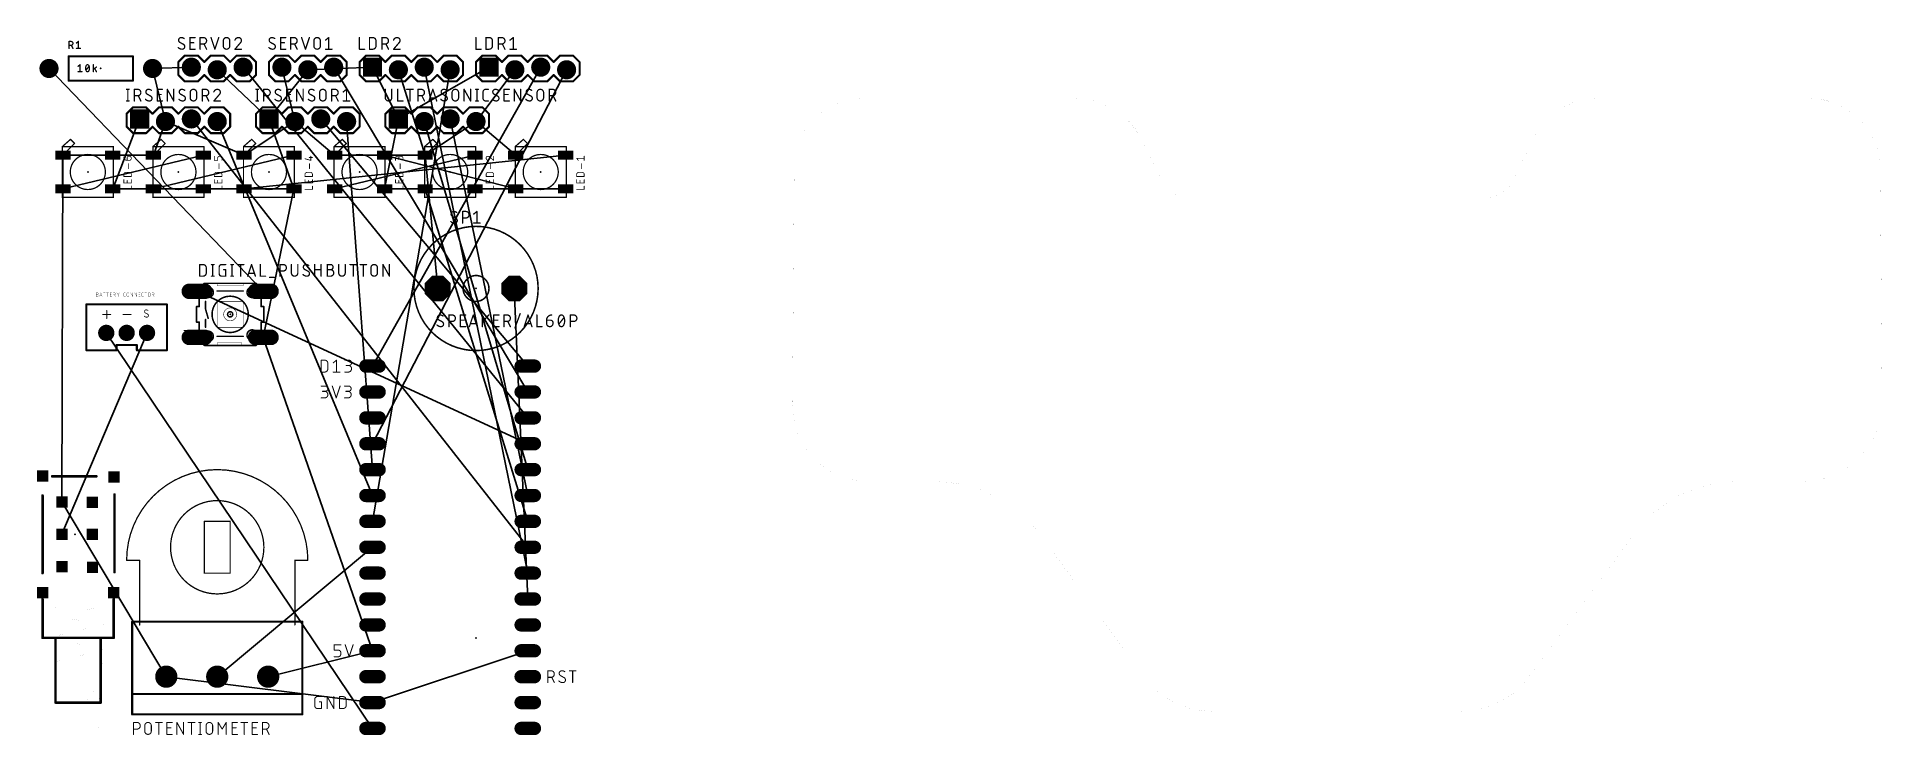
# Model space of a CAD drawing. Extents: x -67 to 114, y 1 to 69.
import ezdxf

# ---------------------------------------------------------------- set-up
doc = ezdxf.new("R2010")
doc.units = 0
for name, color, linetype in [('1', 22, 'CONTINUOUS'), ('17', 82, 'CONTINUOUS'), ('19', 53, 'CONTINUOUS'), ('20', 30, 'CONTINUOUS'), ('21', 253, 'CONTINUOUS'), ('23', 7, 'CONTINUOUS'), ('25', 253, 'CONTINUOUS'), ('27', 253, 'CONTINUOUS'), ('51', 253, 'CONTINUOUS')]:
    doc.layers.add(name, color=color, linetype=linetype)

# ---------------------------------------------------------------- blocks, each defined once
blk = doc.blocks.new('ROUNDP')
at = {"const_width": 0.5}
blk.add_lwpolyline([(0, -0.25, 1), (0, 0.25, 1), (0, -0.25)], format="xyb", dxfattribs=at)
blk = doc.blocks.new('LONGP100')
at = {"const_width": 1}
blk.add_lwpolyline([(-0.5, 0), (0.5, 0)], dxfattribs=at)
at = {"const_width": 0.5}
for points in [[(-0.5, 0.25, 1), (-0.5, -0.25)], [(0.5, -0.25, 1), (0.5, 0.25)]]:
    blk.add_lwpolyline(points, format="xyb", dxfattribs=at)
blk = doc.blocks.new('RECT')
blk.add_solid([(-0.5, -0.5), (0.5, -0.5), (-0.5, 0.5), (0.5, 0.5)])
blk = doc.blocks.new('SQUAREP')
blk.add_solid([(-0.5, -0.5), (0.5, -0.5), (-0.5, 0.5), (0.5, 0.5)])
blk = doc.blocks.new('OCTAGONP')
at = {"const_width": 0.5}
blk.add_lwpolyline([(-0.25, -0.1036), (-0.25, 0.1036), (-0.1036, 0.25), (0.1036, 0.25), (0.25, 0.1036), (0.25, -0.1036), (0.1036, -0.25), (-0.1036, -0.25), (-0.25, -0.1036), (-0.25, 0.1036)], dxfattribs=at)

msp = doc.modelspace()

# ---------------------------------------------------------------- linework, layer by layer
at = {"layer": '19'}
for p, q in [((-66.04, 66.04), (-45.0088, 44.1706)), ((-52.07, 66.167), (-55.88, 66.04)), ((-55.88, 66.04), (-54.61, 60.833)), ((-49.53, 65.913), (-44.45, 61.087)), ((-19.05, 31.75), (-46.99, 66.167)), ((-44.45, 61.087), (-40.64, 65.913)), ((-43.18, 66.167), (-41.91, 60.833)), ((-40.64, 65.913), (-34.29, 66.167)), ((-19.05, 34.29), (-38.1, 66.167)), ((-34.29, 36.83), (-17.78, 66.167)), ((-34.29, 66.167), (-31.75, 61.087)), ((-34.29, 29.21), (-15.24, 65.913)), ((-34.29, 21.59), (-26.67, 65.913)), ((-31.75, 61.087), (-22.86, 66.167)), ((-31.75, 65.913), (-29.12, 57.53)), ((-19.05, 16.51), (-29.21, 66.167)), ((-20.32, 65.913), (-24.13, 60.833)), ((-57.15, 61.087), (-59.78, 54.23)), ((-54.61, 60.833), (-55.79, 57.53)), ((-46.9, 57.53), (-54.61, 60.833)), ((-19.05, 19.05), (-52.07, 61.087)), ((-34.29, 24.13), (-49.53, 60.833)), ((-41.91, 60.833), (-46.9, 57.53)), ((-42, 54.23), (-44.45, 61.087)), ((-38.01, 57.53), (-41.91, 60.833)), ((-19.05, 36.83), (-39.37, 61.087)), ((-34.29, 26.67), (-36.83, 60.833)), ((-33.11, 54.23), (-31.75, 61.087)), ((-19.05, 26.67), (-29.21, 60.833)), ((-24.13, 60.833), (-29.12, 57.53)), ((-19.05, 24.13), (-26.67, 61.087)), ((-20.23, 57.53), (-24.13, 60.833)), ((-64.68, 57.53), (-64.77, 23.495)), ((-55.79, 57.53), (-64.68, 57.53)), ((-50.89, 57.53), (-64.68, 54.23)), ((-55.79, 54.23), (-42, 57.53)), ((-46.9, 54.23), (-15.33, 57.53)), ((-29.12, 57.53), (-38.01, 57.53)), ((-38.01, 54.23), (-24.22, 57.53)), ((-33.11, 57.53), (-20.23, 54.23)), ((-27.8892, 44.45), (-29.12, 57.53)), ((-59.78, 54.23), (-50.89, 54.23)), ((-50.89, 54.23), (-42, 54.23)), ((-45.0088, 39.6494), (-42, 54.23)), ((-24.22, 54.23), (-33.11, 54.23)), ((-19.05, 21.59), (-29.12, 54.23)), ((-15.33, 54.23), (-24.22, 54.23)), ((-51.5112, 44.1706), (-19.05, 29.21)), ((-19.05, 13.97), (-20.3708, 44.45)), ((-56.42, 40.09), (-64.77, 20.32)), ((-60.42, 40.09), (-34.29, 1.27)), ((-34.29, 8.89), (-45.0088, 39.6494)), ((-64.77, 23.495), (-54.53, 6.35)), ((-34.29, 19.05), (-49.53, 6.35)), ((-44.53, 6.35), (-34.29, 8.89)), ((-19.05, 8.89), (-34.29, 3.81)), ((-34.29, 3.81), (-54.53, 6.35))]:
    msp.add_line(p, q, dxfattribs=at)
at = {"layer": '20'}
for points, const_width in [([(13.8035, 63.1062, 0.412), (7.1061, 56.459)], 0.001), ([(13.8035, 63.1065, 1), (13.8035, 63.106)], 0.0005), ([(13.8035, 63.106, 1), (13.8035, 63.1065)], 0.0005), ([(41.3541, 58.8183, 0.2901), (34.5856, 63.1062)], 0.001), ([(34.5856, 63.1065, 1), (34.5856, 63.106)], 0.0005), ([(34.5856, 63.106, 1), (34.5856, 63.1065)], 0.0005), ([(85.9427, 63.1062, 0.2891), (79.6189, 59.1163)], 0.001), ([(85.9427, 63.1065, 1), (85.9427, 63.106)], 0.0005), ([(85.9427, 63.106, 1), (85.9427, 63.1065)], 0.0005), ([(113.7022, 56.1829, 0.412), (106.7263, 63.1062)], 0.001), ([(106.7263, 63.1065, 1), (106.7263, 63.106)], 0.0005), ([(106.7263, 63.106, 1), (106.7263, 63.1065)], 0.0005), ([(41.3543, 58.8185, 1), (41.3539, 58.8182)], 0.0005), ([(41.3539, 58.8182, 1), (41.3543, 58.8185)], 0.0005), ([(79.6186, 59.1164, 1), (79.6191, 59.1162)], 0.0005), ([(79.6191, 59.1162, 1), (79.6186, 59.1164)], 0.0005), ([(7.1064, 56.459, 1), (7.1059, 56.459)], 0.0005), ([(7.1059, 56.459, 1), (7.1064, 56.459)], 0.0005), ([(113.7025, 56.1829, 1), (113.702, 56.1829)], 0.0005), ([(113.702, 56.1829, 1), (113.7025, 56.1829)], 0.0005), ([(43.1632, 54.9896, 0.2901), (45.72, 53.3699)], 0.001), ([(43.1635, 54.9897, 1), (43.163, 54.9895)], 0.0005), ([(43.163, 54.9895, 1), (43.1635, 54.9897)], 0.0005), ([(74.93, 53.3699, 0.2891), (77.7162, 55.1278)], 0.001), ([(77.716, 55.1279, 1), (77.7165, 55.1277)], 0.0005), ([(77.7165, 55.1277, 1), (77.716, 55.1279)], 0.0005), ([(45.72, 53.3701, 1), (45.72, 53.3696)], 0.0005), ([(45.72, 53.3696, 1), (45.72, 53.3701)], 0.0005), ([(74.93, 53.3701, 1), (74.93, 53.3696)], 0.0005), ([(74.93, 53.3696, 1), (74.93, 53.3701)], 0.0005), ([(6.9297, 33.055, 0.4164), (14.4353, 25.4926)], 0.001), ([(6.9299, 33.055, 1), (6.9294, 33.055)], 0.0005), ([(6.9294, 33.055, 1), (6.9299, 33.055)], 0.0005), ([(106.0952, 25.4926, 0.4164), (113.8745, 33.3306)], 0.001), ([(113.8748, 33.3306, 1), (113.8743, 33.3306)], 0.0005), ([(113.8743, 33.3306, 1), (113.8748, 33.3306)], 0.0005), ([(14.4353, 25.4928, 1), (14.4353, 25.4923)], 0.0005), ([(14.4353, 25.4923, 1), (14.4353, 25.4928)], 0.0005), ([(31.3696, 20.1519, 0.24), (20.8851, 25.4926)], 0.001), ([(20.8851, 25.4928, 1), (20.8851, 25.4923)], 0.0005), ([(20.8851, 25.4923, 1), (20.8851, 25.4928)], 0.0005), ([(99.6666, 25.4926, 0.2386), (89.5578, 20.3786)], 0.001), ([(99.6666, 25.4928, 1), (99.6666, 25.4923)], 0.0005), ([(99.6666, 25.4923, 1), (99.6666, 25.4928)], 0.0005), ([(106.0952, 25.4928, 1), (106.0952, 25.4923)], 0.0005), ([(106.0952, 25.4923, 1), (106.0952, 25.4928)], 0.0005), ([(31.3698, 20.152, 1), (31.3694, 20.1517)], 0.0005), ([(31.3694, 20.1517, 1), (31.3698, 20.152)], 0.0005), ([(89.558, 20.3785, 1), (89.5576, 20.3788)], 0.0005), ([(89.5576, 20.3788, 1), (89.558, 20.3785)], 0.0005), ([(-65.394, 13.1055, 1), (-65.521, 13.1055)], 0.001), ([(-65.521, 13.1055, 1), (-65.394, 13.1055)], 0.001), ([(-65.5208, 13.1055, 1), (-65.5212, 13.1055)], 0.0005), ([(-65.5212, 13.1055, 1), (-65.5208, 13.1055)], 0.0005), ([(-65.4573, 13.1055, 1), (-65.4578, 13.1055)], 0.0005), ([(-65.3938, 13.1055, 1), (-65.3942, 13.1055)], 0.0005), ([(-65.3942, 13.1055, 1), (-65.3938, 13.1055)], 0.0005), ([(-61.2634, 13.1055, 1), (-61.264, 13.1055)], 0.0005), ([(-61.264, 13.1055, 1), (-61.2634, 13.1055)], 0.0005), ([(-61.1367, 13.1055, 1), (-61.2637, 13.1055)], 0.001), ([(-61.2637, 13.1055, 1), (-61.1367, 13.1055)], 0.001), ([(-61.2, 13.1055, 1), (-61.2005, 13.1055)], 0.0005), ([(-61.1365, 13.1055, 1), (-61.137, 13.1055)], 0.0005), ([(-61.137, 13.1055, 1), (-61.1365, 13.1055)], 0.0005), ([(-60.8062, 13.2028, 1), (-60.8068, 13.2028)], 0.0005), ([(-60.8068, 13.2028, 1), (-60.8062, 13.2028)], 0.0005), ([(-60.6795, 13.2028, 1), (-60.8065, 13.2028)], 0.001), ([(-60.8065, 13.2028, 1), (-60.6795, 13.2028)], 0.001), ([(-60.743, 13.2026, 1), (-60.743, 13.2031)], 0.0005), ([(-60.6793, 13.2028, 1), (-60.6798, 13.2028)], 0.0005), ([(-60.6798, 13.2028, 1), (-60.6793, 13.2028)], 0.0005), ([(-65.7595, 12.3496, 1), (-65.8865, 12.3496)], 0.001), ([(-65.7595, 12.3392, 1), (-65.8865, 12.3392)], 0.001), ([(-65.8865, 12.3496, 1), (-65.7595, 12.3496)], 0.001), ([(-65.8863, 12.3496, 1), (-65.8867, 12.3496)], 0.0005), ([(-65.8867, 12.3496, 1), (-65.8863, 12.3496)], 0.0005), ([(-65.8865, 12.3392, 1), (-65.7595, 12.3392)], 0.001), ([(-65.8863, 12.3392, 1), (-65.8867, 12.3392)], 0.0005), ([(-65.8867, 12.3392, 1), (-65.8863, 12.3392)], 0.0005), ([(-65.823, 12.3498, 1), (-65.823, 12.3493)], 0.0005), ([(-65.823, 12.3395, 1), (-65.823, 12.339)], 0.0005), ([(-65.7593, 12.3496, 1), (-65.7597, 12.3496)], 0.0005), ([(-65.7597, 12.3496, 1), (-65.7593, 12.3496)], 0.0005), ([(-65.7593, 12.3392, 1), (-65.7597, 12.3392)], 0.0005), ([(-65.7597, 12.3392, 1), (-65.7593, 12.3392)], 0.0005), ([(-60.8062, 11.486, 1), (-60.8068, 11.486)], 0.0005), ([(-60.8068, 11.486, 1), (-60.8062, 11.486)], 0.0005), ([(-60.8062, 11.4756, 1), (-60.8068, 11.4756)], 0.0005), ([(-60.8068, 11.4756, 1), (-60.8062, 11.4756)], 0.0005), ([(-60.6795, 11.486, 1), (-60.8065, 11.486)], 0.001), ([(-60.6795, 11.4756, 1), (-60.8065, 11.4756)], 0.001), ([(-60.8065, 11.486, 1), (-60.6795, 11.486)], 0.001), ([(-60.8065, 11.4756, 1), (-60.6795, 11.4756)], 0.001), ([(-60.743, 11.4857, 1), (-60.743, 11.4862)], 0.0005), ([(-60.7429, 11.4754, 1), (-60.7431, 11.4759)], 0.0005), ([(-60.6793, 11.486, 1), (-60.6798, 11.486)], 0.0005), ([(-60.6798, 11.486, 1), (-60.6793, 11.486)], 0.0005), ([(-60.6793, 11.4756, 1), (-60.6798, 11.4756)], 0.0005), ([(-60.6798, 11.4756, 1), (-60.6793, 11.4756)], 0.0005), ([(-65.7595, 10.2236, 1), (-65.8865, 10.2236)], 0.001), ([(-65.7595, 10.216, 1), (-65.8865, 10.216)], 0.001), ([(-65.8865, 10.2236, 1), (-65.7595, 10.2236)], 0.001), ([(-65.8863, 10.2236, 1), (-65.8867, 10.2236)], 0.0005), ([(-65.8867, 10.2236, 1), (-65.8863, 10.2236)], 0.0005), ([(-65.8865, 10.216, 1), (-65.7595, 10.216)], 0.001), ([(-65.8863, 10.216, 1), (-65.8867, 10.216)], 0.0005), ([(-65.8867, 10.216, 1), (-65.8863, 10.216)], 0.0005), ([(-65.8231, 10.2238, 1), (-65.8229, 10.2233)], 0.0005), ([(-65.8229, 10.2162, 1), (-65.8231, 10.2157)], 0.0005), ([(-65.7593, 10.2236, 1), (-65.7597, 10.2236)], 0.0005), ([(-65.7597, 10.2236, 1), (-65.7593, 10.2236)], 0.0005), ([(-65.7593, 10.216, 1), (-65.7597, 10.216)], 0.0005), ([(-65.7597, 10.216, 1), (-65.7593, 10.216)], 0.0005), ([(-65.7595, 7.712, 1), (-65.8865, 7.712)], 0.001), ([(-65.7595, 7.712, 1), (-65.8865, 7.712)], 0.001), ([(-65.7595, 7.676, 1), (-65.8865, 7.676)], 0.001), ([(-65.8865, 7.712, 1), (-65.7595, 7.712)], 0.001), ([(-65.8865, 7.712, 1), (-65.7595, 7.712)], 0.001), ([(-65.8863, 7.712, 1), (-65.8867, 7.712)], 0.0005), ([(-65.8863, 7.712, 1), (-65.8867, 7.712)], 0.0005), ([(-65.8867, 7.712, 1), (-65.8863, 7.712)], 0.0005), ([(-65.8867, 7.712, 1), (-65.8863, 7.712)], 0.0005), ([(-65.8865, 7.676, 1), (-65.7595, 7.676)], 0.001), ([(-65.8863, 7.676, 1), (-65.8867, 7.676)], 0.0005), ([(-65.8867, 7.676, 1), (-65.8863, 7.676)], 0.0005), ([(-65.7595, 7.3204, 1), (-65.8865, 7.3204)], 0.001), ([(-65.7595, 7.3204, 1), (-65.8865, 7.3204)], 0.001), ([(-65.8865, 7.3204, 1), (-65.7595, 7.3204)], 0.001), ([(-65.8863, 7.3204, 1), (-65.8867, 7.3204)], 0.0005), ([(-65.8865, 7.3204, 1), (-65.7595, 7.3204)], 0.001), ([(-65.8863, 7.3204, 1), (-65.8867, 7.3204)], 0.0005), ([(-65.8867, 7.3204, 1), (-65.8863, 7.3204)], 0.0005), ([(-65.8867, 7.3204, 1), (-65.8863, 7.3204)], 0.0005), ([(-65.8228, 7.712, 1), (-65.8233, 7.712)], 0.0005), ([(-65.8231, 7.7122, 1), (-65.8229, 7.7117)], 0.0005), ([(-65.8228, 7.676, 1), (-65.8233, 7.676)], 0.0005), ([(-65.823, 7.6762, 1), (-65.823, 7.6757)], 0.0005), ([(-65.8233, 7.676, 1), (-65.8228, 7.676)], 0.0005), ([(-65.823, 7.3206, 1), (-65.823, 7.3201)], 0.0005), ([(-65.8233, 7.3204, 1), (-65.8228, 7.3204)], 0.0005), ([(-65.7593, 7.712, 1), (-65.7597, 7.712)], 0.0005), ([(-65.7593, 7.712, 1), (-65.7597, 7.712)], 0.0005), ([(-65.7597, 7.712, 1), (-65.7593, 7.712)], 0.0005), ([(-65.7597, 7.712, 1), (-65.7593, 7.712)], 0.0005), ([(-65.7595, 7.6762, 1), (-65.7595, 7.6757)], 0.0005), ([(-65.7593, 7.676, 1), (-65.7597, 7.676)], 0.0005), ([(-65.7597, 7.676, 1), (-65.7593, 7.676)], 0.0005), ([(-65.7593, 7.3204, 1), (-65.7597, 7.3204)], 0.0005), ([(-65.7593, 7.3204, 1), (-65.7597, 7.3204)], 0.0005), ([(-65.7595, 7.3206, 1), (-65.7595, 7.3201)], 0.0005), ([(-65.7597, 7.3204, 1), (-65.7593, 7.3204)], 0.0005), ([(-65.7597, 7.3204, 1), (-65.7593, 7.3204)], 0.0005), ([(-65.7595, 7.6757, 1), (-65.7595, 7.6762)], 0.0005), ([(-65.7595, 7.3201, 1), (-65.7595, 7.3206)], 0.0005), ([(-60.9079, 7.676, 1), (-60.9084, 7.676)], 0.0005), ([(-60.9079, 7.676, 1), (-60.9084, 7.676)], 0.0005), ([(-60.9084, 7.676, 1), (-60.9079, 7.676)], 0.0005), ([(-60.9084, 7.676, 1), (-60.9079, 7.676)], 0.0005), ([(-60.9079, 7.3204, 1), (-60.9084, 7.3204)], 0.0005), ([(-60.9079, 7.3204, 1), (-60.9084, 7.3204)], 0.0005), ([(-60.9084, 7.3204, 1), (-60.9079, 7.3204)], 0.0005), ([(-60.9084, 7.3204, 1), (-60.9079, 7.3204)], 0.0005), ([(-60.7811, 7.676, 1), (-60.9081, 7.676)], 0.001), ([(-60.7811, 7.676, 1), (-60.9081, 7.676)], 0.001), ([(-60.9081, 7.676, 1), (-60.7811, 7.676)], 0.001), ([(-60.9081, 7.676, 1), (-60.7811, 7.676)], 0.001), ([(-60.9081, 7.6762, 1), (-60.9081, 7.6757)], 0.0005), ([(-60.7811, 7.3204, 1), (-60.9081, 7.3204)], 0.001), ([(-60.7811, 7.3204, 1), (-60.9081, 7.3204)], 0.001), ([(-60.9081, 7.3204, 1), (-60.7811, 7.3204)], 0.001), ([(-60.9081, 7.3204, 1), (-60.7811, 7.3204)], 0.001), ([(-60.9081, 7.3206, 1), (-60.9081, 7.3201)], 0.0005), ([(-60.9081, 7.6757, 1), (-60.9081, 7.6762)], 0.0005), ([(-60.9081, 7.3201, 1), (-60.9081, 7.3206)], 0.0005), ([(-60.8443, 7.676, 1), (-60.8449, 7.676)], 0.0005), ([(-60.8449, 7.3204, 1), (-60.8443, 7.3204)], 0.0005), ([(-60.8446, 7.6757, 1), (-60.8446, 7.6762)], 0.0005), ([(-60.8446, 7.3201, 1), (-60.8446, 7.3206)], 0.0005), ([(-60.8062, 8.964, 1), (-60.8068, 8.964)], 0.0005), ([(-60.8062, 8.964, 1), (-60.8068, 8.964)], 0.0005), ([(-60.8068, 8.964, 1), (-60.8062, 8.964)], 0.0005), ([(-60.8068, 8.964, 1), (-60.8062, 8.964)], 0.0005), ([(-60.6795, 8.964, 1), (-60.8065, 8.964)], 0.001), ([(-60.6795, 8.964, 1), (-60.8065, 8.964)], 0.001), ([(-60.8065, 8.964, 1), (-60.6795, 8.964)], 0.001), ([(-60.8065, 8.964, 1), (-60.6795, 8.964)], 0.001), ([(-60.7809, 7.676, 1), (-60.7814, 7.676)], 0.0005), ([(-60.7809, 7.676, 1), (-60.7814, 7.676)], 0.0005), ([(-60.7814, 7.676, 1), (-60.7809, 7.676)], 0.0005), ([(-60.7814, 7.676, 1), (-60.7809, 7.676)], 0.0005), ([(-60.7809, 7.3204, 1), (-60.7814, 7.3204)], 0.0005), ([(-60.7809, 7.3204, 1), (-60.7814, 7.3204)], 0.0005), ([(-60.7814, 7.3204, 1), (-60.7809, 7.3204)], 0.0005), ([(-60.7814, 7.3204, 1), (-60.7809, 7.3204)], 0.0005), ([(-60.7429, 8.9638, 1), (-60.7431, 8.9642)], 0.0005), ([(-60.7431, 8.9638, 1), (-60.7429, 8.9642)], 0.0005), ([(-60.6793, 8.964, 1), (-60.6798, 8.964)], 0.0005), ([(-60.6793, 8.964, 1), (-60.6798, 8.964)], 0.0005), ([(-60.6798, 8.964, 1), (-60.6793, 8.964)], 0.0005), ([(-60.6798, 8.964, 1), (-60.6793, 8.964)], 0.0005), ([(-65.394, 6.7108, 1), (-65.521, 6.7108)], 0.001), ([(-65.394, 6.7108, 1), (-65.521, 6.7108)], 0.001), ([(-65.521, 6.7108, 1), (-65.394, 6.7108)], 0.001), ([(-65.521, 6.7108, 1), (-65.394, 6.7108)], 0.001), ([(-65.5208, 6.7108, 1), (-65.5212, 6.7108)], 0.0005), ([(-65.5208, 6.7108, 1), (-65.5212, 6.7108)], 0.0005), ([(-65.5212, 6.7108, 1), (-65.5208, 6.7108)], 0.0005), ([(-65.5212, 6.7108, 1), (-65.5208, 6.7108)], 0.0005), ([(-65.4575, 6.711, 1), (-65.4575, 6.7105)], 0.0005), ([(-65.4578, 6.7108, 1), (-65.4573, 6.7108)], 0.0005), ([(-65.394, 6.711, 1), (-65.394, 6.7105)], 0.0005), ([(-65.3938, 6.7108, 1), (-65.3942, 6.7108)], 0.0005), ([(-65.3938, 6.7108, 1), (-65.3942, 6.7108)], 0.0005), ([(-65.3942, 6.7108, 1), (-65.3938, 6.7108)], 0.0005), ([(-65.3942, 6.7108, 1), (-65.3938, 6.7108)], 0.0005), ([(-65.394, 6.7105, 1), (-65.394, 6.711)], 0.0005), ([(-64.8959, 6.7108, 1), (-65.0229, 6.7108)], 0.001), ([(-65.0229, 6.7108, 1), (-64.8959, 6.7108)], 0.001), ([(-65.0227, 6.7108, 1), (-65.0232, 6.7108)], 0.0005), ([(-65.0232, 6.7108, 1), (-65.0227, 6.7108)], 0.0005), ([(-64.9592, 6.7108, 1), (-64.9596, 6.7108)], 0.0005), ([(-64.8957, 6.7108, 1), (-64.8961, 6.7108)], 0.0005), ([(-64.8961, 6.7108, 1), (-64.8957, 6.7108)], 0.0005), ([(-61.6447, 6.7108, 1), (-61.7717, 6.7108)], 0.001), ([(-61.7717, 6.7108, 1), (-61.6447, 6.7108)], 0.001), ([(-61.7715, 6.7108, 1), (-61.772, 6.7108)], 0.0005), ([(-61.772, 6.7108, 1), (-61.7715, 6.7108)], 0.0005), ([(-61.708, 6.7108, 1), (-61.7085, 6.7108)], 0.0005), ([(-61.6444, 6.7108, 1), (-61.645, 6.7108)], 0.0005), ([(-61.645, 6.7108, 1), (-61.6444, 6.7108)], 0.0005), ([(-61.2634, 6.7108, 1), (-61.264, 6.7108)], 0.0005), ([(-61.2634, 6.7108, 1), (-61.264, 6.7108)], 0.0005), ([(-61.264, 6.7108, 1), (-61.2634, 6.7108)], 0.0005), ([(-61.264, 6.7108, 1), (-61.2634, 6.7108)], 0.0005), ([(-61.1367, 6.7108, 1), (-61.2637, 6.7108)], 0.001), ([(-61.1367, 6.7108, 1), (-61.2637, 6.7108)], 0.001), ([(-61.2637, 6.7108, 1), (-61.1367, 6.7108)], 0.001), ([(-61.2637, 6.711, 1), (-61.2637, 6.7105)], 0.0005), ([(-61.2637, 6.7108, 1), (-61.1367, 6.7108)], 0.001), ([(-61.2637, 6.7105, 1), (-61.2637, 6.711)], 0.0005), ([(-61.2005, 6.7108, 1), (-61.2, 6.7108)], 0.0005), ([(-61.2002, 6.7105, 1), (-61.2002, 6.711)], 0.0005), ([(-61.1365, 6.7108, 1), (-61.137, 6.7108)], 0.0005), ([(-61.1365, 6.7108, 1), (-61.137, 6.7108)], 0.0005), ([(-61.137, 6.7108, 1), (-61.1365, 6.7108)], 0.0005), ([(-61.137, 6.7108, 1), (-61.1365, 6.7108)], 0.0005), ([(41.3636, 6.4025, 0.24), (48.1219, 2.9599)], 0.001), ([(41.3638, 6.4026, 1), (41.3634, 6.4023)], 0.0005), ([(41.3634, 6.4023, 1), (41.3638, 6.4026)], 0.0005), ([(72.5341, 2.9599, 0.2386), (79.2444, 6.3545)], 0.001), ([(79.2442, 6.3547, 1), (79.2446, 6.3544)], 0.0005), ([(79.2446, 6.3544, 1), (79.2442, 6.3547)], 0.0005), ([(-65.4547, 4.12, 1), (-65.5817, 4.12)], 0.001), ([(-65.4547, 4.12, 1), (-65.5817, 4.12)], 0.001), ([(-65.5817, 4.12, 1), (-65.4547, 4.12)], 0.001), ([(-65.5817, 4.12, 1), (-65.4547, 4.12)], 0.001), ([(-65.5815, 4.12, 1), (-65.5819, 4.12)], 0.0005), ([(-65.5815, 4.12, 1), (-65.5819, 4.12)], 0.0005), ([(-65.5819, 4.12, 1), (-65.5815, 4.12)], 0.0005), ([(-65.5819, 4.12, 1), (-65.5815, 4.12)], 0.0005), ([(-65.518, 4.12, 1), (-65.5185, 4.12)], 0.0005), ([(-65.5182, 4.1202, 1), (-65.5182, 4.1197)], 0.0005), ([(-65.4545, 4.12, 1), (-65.4549, 4.12)], 0.0005), ([(-65.4547, 4.1202, 1), (-65.4547, 4.1197)], 0.0005), ([(-65.4545, 4.12, 1), (-65.4549, 4.12)], 0.0005), ([(-65.4549, 4.12, 1), (-65.4545, 4.12)], 0.0005), ([(-65.4549, 4.12, 1), (-65.4545, 4.12)], 0.0005), ([(-65.4547, 4.1197, 1), (-65.4547, 4.1202)], 0.0005), ([(-64.8959, 4.8312, 1), (-65.0229, 4.8312)], 0.001), ([(-64.8959, 4.8312, 1), (-65.0229, 4.8312)], 0.001), ([(-65.0229, 4.8312, 1), (-64.8959, 4.8312)], 0.001), ([(-65.0227, 4.8312, 1), (-65.0232, 4.8312)], 0.0005), ([(-65.0229, 4.8312, 1), (-64.8959, 4.8312)], 0.001), ([(-65.0227, 4.8312, 1), (-65.0232, 4.8312)], 0.0005), ([(-65.0232, 4.8312, 1), (-65.0227, 4.8312)], 0.0005), ([(-65.0232, 4.8312, 1), (-65.0227, 4.8312)], 0.0005), ([(-64.9594, 4.8314, 1), (-64.9594, 4.8309)], 0.0005), ([(-64.9596, 4.8312, 1), (-64.9592, 4.8312)], 0.0005), ([(-64.8959, 4.8314, 1), (-64.8959, 4.8309)], 0.0005), ([(-64.8957, 4.8312, 1), (-64.8961, 4.8312)], 0.0005), ([(-64.8957, 4.8312, 1), (-64.8961, 4.8312)], 0.0005), ([(-64.8961, 4.8312, 1), (-64.8957, 4.8312)], 0.0005), ([(-64.8961, 4.8312, 1), (-64.8957, 4.8312)], 0.0005), ([(-64.8959, 4.8309, 1), (-64.8959, 4.8314)], 0.0005), ([(-64.4387, 4.8312, 1), (-64.5657, 4.8312)], 0.001), ([(-64.5657, 4.8312, 1), (-64.4387, 4.8312)], 0.001), ([(-64.5655, 4.8312, 1), (-64.566, 4.8312)], 0.0005), ([(-64.566, 4.8312, 1), (-64.5655, 4.8312)], 0.0005), ([(-64.4387, 4.12, 1), (-64.5657, 4.12)], 0.001), ([(-64.4387, 4.12, 1), (-64.5657, 4.12)], 0.001), ([(-64.5657, 4.12, 1), (-64.4387, 4.12)], 0.001), ([(-64.5655, 4.12, 1), (-64.566, 4.12)], 0.0005), ([(-64.5657, 4.12, 1), (-64.4387, 4.12)], 0.001), ([(-64.5655, 4.12, 1), (-64.566, 4.12)], 0.0005), ([(-64.5657, 4.1202, 1), (-64.5657, 4.1197)], 0.0005), ([(-64.566, 4.12, 1), (-64.5655, 4.12)], 0.0005), ([(-64.566, 4.12, 1), (-64.5655, 4.12)], 0.0005), ([(-64.5657, 4.1197, 1), (-64.5657, 4.1202)], 0.0005), ([(-64.3879, 4.12, 1), (-64.5149, 4.12)], 0.001), ([(-64.5149, 4.12, 1), (-64.3879, 4.12)], 0.001), ([(-64.5149, 4.1202, 1), (-64.5149, 4.1197)], 0.0005), ([(-64.5147, 4.12, 1), (-64.5151, 4.12)], 0.0005), ([(-64.5151, 4.12, 1), (-64.5147, 4.12)], 0.0005), ([(-64.5149, 4.1197, 1), (-64.5149, 4.1202)], 0.0005), ([(-64.5022, 4.1202, 1), (-64.5022, 4.1197)], 0.0005), ([(-64.502, 4.8312, 1), (-64.5024, 4.8312)], 0.0005), ([(-64.5024, 4.12, 1), (-64.502, 4.12)], 0.0005), ([(-64.5022, 4.1197, 1), (-64.5022, 4.1202)], 0.0005), ([(-64.4385, 4.8312, 1), (-64.4389, 4.8312)], 0.0005), ([(-64.4389, 4.8312, 1), (-64.4385, 4.8312)], 0.0005), ([(-64.4387, 4.1202, 1), (-64.4387, 4.1197)], 0.0005), ([(-64.4385, 4.12, 1), (-64.4389, 4.12)], 0.0005), ([(-64.4385, 4.12, 1), (-64.4389, 4.12)], 0.0005), ([(-64.4389, 4.12, 1), (-64.4385, 4.12)], 0.0005), ([(-64.4389, 4.12, 1), (-64.4385, 4.12)], 0.0005), ([(-64.4387, 4.1197, 1), (-64.4387, 4.1202)], 0.0005), ([(-64.3877, 4.12, 1), (-64.3881, 4.12)], 0.0005), ([(-64.3881, 4.12, 1), (-64.3877, 4.12)], 0.0005), ([(-62.2795, 4.7804, 1), (-62.28, 4.7804)], 0.0005), ([(-62.28, 4.7804, 1), (-62.2795, 4.7804)], 0.0005), ([(-62.2795, 4.12, 1), (-62.28, 4.12)], 0.0005), ([(-62.2795, 4.12, 1), (-62.28, 4.12)], 0.0005), ([(-62.2795, 4.12, 1), (-62.28, 4.12)], 0.0005), ([(-62.28, 4.12, 1), (-62.2795, 4.12)], 0.0005), ([(-62.28, 4.12, 1), (-62.2795, 4.12)], 0.0005), ([(-62.28, 4.12, 1), (-62.2795, 4.12)], 0.0005), ([(-62.1527, 4.7804, 1), (-62.2797, 4.7804)], 0.001), ([(-62.2797, 4.7804, 1), (-62.1527, 4.7804)], 0.001), ([(-62.1527, 4.12, 1), (-62.2797, 4.12)], 0.001), ([(-62.1527, 4.12, 1), (-62.2797, 4.12)], 0.001), ([(-62.1527, 4.12, 1), (-62.2797, 4.12)], 0.001), ([(-62.2797, 4.12, 1), (-62.1527, 4.12)], 0.001), ([(-62.2797, 4.12, 1), (-62.1527, 4.12)], 0.001), ([(-62.2797, 4.12, 1), (-62.1527, 4.12)], 0.001), ([(-62.2797, 4.1202, 1), (-62.2797, 4.1197)], 0.0005), ([(-62.2797, 4.1197, 1), (-62.2797, 4.1202)], 0.0005), ([(-62.2159, 4.7804, 1), (-62.2165, 4.7804)], 0.0005), ([(-62.2165, 4.12, 1), (-62.2159, 4.12)], 0.0005), ([(-62.2162, 4.1202, 1), (-62.2162, 4.1197)], 0.0005), ([(-62.2162, 4.1197, 1), (-62.2162, 4.1202)], 0.0005), ([(-62.1525, 4.7804, 1), (-62.153, 4.7804)], 0.0005), ([(-62.153, 4.7804, 1), (-62.1525, 4.7804)], 0.0005), ([(-62.1525, 4.12, 1), (-62.153, 4.12)], 0.0005), ([(-62.1525, 4.12, 1), (-62.153, 4.12)], 0.0005), ([(-62.1525, 4.12, 1), (-62.153, 4.12)], 0.0005), ([(-62.1527, 4.1202, 1), (-62.1527, 4.1197)], 0.0005), ([(-62.153, 4.12, 1), (-62.1525, 4.12)], 0.0005), ([(-62.153, 4.12, 1), (-62.1525, 4.12)], 0.0005), ([(-62.153, 4.12, 1), (-62.1525, 4.12)], 0.0005), ([(-62.1527, 4.1197, 1), (-62.1527, 4.1202)], 0.0005), ([(-61.6447, 4.8312, 1), (-61.7717, 4.8312)], 0.001), ([(-61.6447, 4.8312, 1), (-61.7717, 4.8312)], 0.001), ([(-61.7717, 4.8312, 1), (-61.6447, 4.8312)], 0.001), ([(-61.7715, 4.8312, 1), (-61.772, 4.8312)], 0.0005), ([(-61.7717, 4.8314, 1), (-61.7717, 4.8309)], 0.0005), ([(-61.7717, 4.8312, 1), (-61.6447, 4.8312)], 0.001), ([(-61.7715, 4.8312, 1), (-61.772, 4.8312)], 0.0005), ([(-61.772, 4.8312, 1), (-61.7715, 4.8312)], 0.0005), ([(-61.772, 4.8312, 1), (-61.7715, 4.8312)], 0.0005), ([(-61.7717, 4.8309, 1), (-61.7717, 4.8314)], 0.0005), ([(-61.7085, 4.8312, 1), (-61.708, 4.8312)], 0.0005), ([(-61.7082, 4.8309, 1), (-61.7082, 4.8314)], 0.0005), ([(-61.6444, 4.8312, 1), (-61.645, 4.8312)], 0.0005), ([(-61.6444, 4.8312, 1), (-61.645, 4.8312)], 0.0005), ([(-61.645, 4.8312, 1), (-61.6444, 4.8312)], 0.0005), ([(-61.645, 4.8312, 1), (-61.6444, 4.8312)], 0.0005), ([(-61.2127, 4.12, 1), (-61.2132, 4.12)], 0.0005), ([(-61.2127, 4.12, 1), (-61.2132, 4.12)], 0.0005), ([(-61.2132, 4.12, 1), (-61.2127, 4.12)], 0.0005), ([(-61.2132, 4.12, 1), (-61.2127, 4.12)], 0.0005), ([(-61.2127, 4.0692, 1), (-61.2132, 4.0692)], 0.0005), ([(-61.2127, 4.0692, 1), (-61.2132, 4.0692)], 0.0005), ([(-61.2132, 4.0692, 1), (-61.2127, 4.0692)], 0.0005), ([(-61.2132, 4.0692, 1), (-61.2127, 4.0692)], 0.0005), ([(-61.0859, 4.12, 1), (-61.2129, 4.12)], 0.001), ([(-61.0859, 4.12, 1), (-61.2129, 4.12)], 0.001), ([(-61.0859, 4.0692, 1), (-61.2129, 4.0692)], 0.001), ([(-61.0859, 4.0692, 1), (-61.2129, 4.0692)], 0.001), ([(-61.2129, 4.12, 1), (-61.0859, 4.12)], 0.001), ([(-61.2129, 4.12, 1), (-61.0859, 4.12)], 0.001), ([(-61.2129, 4.1202, 1), (-61.2129, 4.1197)], 0.0005), ([(-61.2129, 4.0692, 1), (-61.0859, 4.0692)], 0.001), ([(-61.2129, 4.0692, 1), (-61.0859, 4.0692)], 0.001), ([(-61.2129, 4.1197, 1), (-61.2129, 4.1202)], 0.0005), ([(-61.1491, 4.12, 1), (-61.1497, 4.12)], 0.0005), ([(-61.1494, 4.1197, 1), (-61.1494, 4.1202)], 0.0005), ([(-61.0857, 4.12, 1), (-61.0862, 4.12)], 0.0005), ([(-61.0857, 4.12, 1), (-61.0862, 4.12)], 0.0005), ([(-61.0862, 4.12, 1), (-61.0857, 4.12)], 0.0005), ([(-61.0862, 4.12, 1), (-61.0857, 4.12)], 0.0005), ([(-61.0857, 4.0692, 1), (-61.0862, 4.0692)], 0.0005), ([(-61.0857, 4.0692, 1), (-61.0862, 4.0692)], 0.0005), ([(-61.0862, 4.0692, 1), (-61.0857, 4.0692)], 0.0005), ([(-61.0862, 4.0692, 1), (-61.0857, 4.0692)], 0.0005), ([(48.1219, 2.9601, 1), (48.1219, 2.9596)], 0.0005), ([(48.1219, 2.9596, 1), (48.1219, 2.9601)], 0.0005), ([(72.5341, 2.9601, 1), (72.5341, 2.9596)], 0.0005), ([(72.5341, 2.9596, 1), (72.5341, 2.9601)], 0.0005), ([(-65.4547, 1.2752, 1), (-65.5817, 1.2752)], 0.001), ([(-65.4547, 1.2752, 1), (-65.5817, 1.2752)], 0.001), ([(-65.5817, 1.2752, 1), (-65.4547, 1.2752)], 0.001), ([(-65.5817, 1.2752, 1), (-65.4547, 1.2752)], 0.001), ([(-65.5815, 1.2752, 1), (-65.5819, 1.2752)], 0.0005), ([(-65.5815, 1.2752, 1), (-65.5819, 1.2752)], 0.0005), ([(-65.5819, 1.2752, 1), (-65.5815, 1.2752)], 0.0005), ([(-65.5819, 1.2752, 1), (-65.5815, 1.2752)], 0.0005), ([(-65.5182, 1.2754, 1), (-65.5182, 1.2749)], 0.0005), ([(-65.5185, 1.2752, 1), (-65.518, 1.2752)], 0.0005), ([(-65.4547, 1.2754, 1), (-65.4547, 1.2749)], 0.0005), ([(-65.4545, 1.2752, 1), (-65.4549, 1.2752)], 0.0005), ([(-65.4545, 1.2752, 1), (-65.4549, 1.2752)], 0.0005), ([(-65.4549, 1.2752, 1), (-65.4545, 1.2752)], 0.0005), ([(-65.4549, 1.2752, 1), (-65.4545, 1.2752)], 0.0005), ([(-65.4547, 1.2749, 1), (-65.4547, 1.2754)], 0.0005), ([(-61.2127, 1.2752, 1), (-61.2132, 1.2752)], 0.0005), ([(-61.2127, 1.2752, 1), (-61.2132, 1.2752)], 0.0005), ([(-61.2132, 1.2752, 1), (-61.2127, 1.2752)], 0.0005), ([(-61.2132, 1.2752, 1), (-61.2127, 1.2752)], 0.0005), ([(-61.0859, 1.2752, 1), (-61.2129, 1.2752)], 0.001), ([(-61.0859, 1.2752, 1), (-61.2129, 1.2752)], 0.001), ([(-61.2129, 1.2752, 1), (-61.0859, 1.2752)], 0.001), ([(-61.2129, 1.2754, 1), (-61.2129, 1.2749)], 0.0005), ([(-61.2129, 1.2752, 1), (-61.0859, 1.2752)], 0.001), ([(-61.2129, 1.2749, 1), (-61.2129, 1.2754)], 0.0005), ([(-61.1497, 1.2752, 1), (-61.1491, 1.2752)], 0.0005), ([(-61.1494, 1.2749, 1), (-61.1494, 1.2754)], 0.0005), ([(-61.0857, 1.2752, 1), (-61.0862, 1.2752)], 0.0005), ([(-61.0857, 1.2752, 1), (-61.0862, 1.2752)], 0.0005), ([(-61.0862, 1.2752, 1), (-61.0857, 1.2752)], 0.0005), ([(-61.0862, 1.2752, 1), (-61.0857, 1.2752)], 0.0005)]:
    msp.add_lwpolyline(points, format="xyb", dxfattribs=dict(at, const_width=const_width))
at = {"layer": '20', "const_width": 0.001}
for points in [[(34.5856, 63.1062), (13.8035, 63.1062)], [(106.7263, 63.1062), (85.9427, 63.1062)], [(43.1632, 54.9896), (41.3541, 58.8183)], [(79.6189, 59.1163), (77.7162, 55.1278)], [(7.1061, 56.459), (6.9297, 33.055)], [(113.8745, 33.3306), (113.7022, 56.1829)], [(74.93, 53.3699), (45.72, 53.3699)], [(14.4353, 25.4926), (20.8851, 25.4926)], [(99.6666, 25.4926), (106.0952, 25.4926)], [(31.3696, 20.1519), (41.3636, 6.4025)], [(79.2444, 6.3545), (89.5578, 20.3786)], [(-65.823, 12.3496), (-60.743, 13.2028)], [(-65.4575, 6.7108), (-65.4575, 13.1055)], [(-61.2002, 6.7108), (-61.2002, 13.1055)], [(-65.823, 12.3392), (-60.743, 11.486)], [(-65.823, 10.2236), (-60.743, 11.4756)], [(-65.823, 10.216), (-60.743, 8.964)], [(-65.823, 7.712), (-60.743, 8.964)], [(-65.823, 7.676), (-65.823, 7.712)], [(-65.823, 7.3204), (-65.823, 7.676)], [(-65.823, 7.676), (-65.7595, 7.676)], [(-65.823, 7.3204), (-65.7595, 7.3204)], [(-65.7595, 7.676), (-60.9081, 7.676)], [(-65.7595, 7.3204), (-60.9081, 7.3204)], [(-60.9081, 7.676), (-60.8446, 7.676)], [(-60.9081, 7.3204), (-60.8446, 7.3204)], [(-60.8446, 7.3204), (-60.8446, 7.676)], [(-65.4575, 6.7108), (-65.394, 6.7108)], [(-65.394, 6.7108), (-61.2637, 6.7108)], [(-64.9594, 4.8312), (-64.9594, 6.7108)], [(-61.7082, 4.8312), (-61.7082, 6.7108)], [(-61.2637, 6.7108), (-61.2002, 6.7108)], [(-65.5182, 1.2752), (-65.5182, 4.12)], [(-65.5182, 4.12), (-65.4547, 4.12)], [(-65.4547, 4.12), (-64.5657, 4.12)], [(-64.9594, 4.8312), (-64.8959, 4.8312)], [(-64.8959, 4.8312), (-61.7717, 4.8312)], [(-64.5657, 4.12), (-64.5149, 4.12)], [(-64.5149, 4.12), (-64.5022, 4.12)], [(-64.5022, 4.12), (-64.5022, 4.8312)], [(-64.5022, 4.12), (-64.4387, 4.12)], [(-64.4387, 4.12), (-62.2797, 4.12)], [(-62.2797, 4.12), (-62.2162, 4.12)], [(-62.2162, 4.12), (-62.2162, 4.7804)], [(-62.2162, 4.12), (-62.1527, 4.12)], [(-62.1527, 4.12), (-61.2129, 4.12)], [(-61.7717, 4.8312), (-61.7082, 4.8312)], [(-61.2129, 4.12), (-61.1494, 4.12)], [(-61.1494, 1.2752), (-61.1494, 4.12)], [(48.1219, 2.9599), (72.5341, 2.9599)], [(-65.5182, 1.2752), (-65.4547, 1.2752)], [(-65.4547, 1.2752), (-61.2129, 1.2752)], [(-61.2129, 1.2752), (-61.1494, 1.2752)]]:
    msp.add_lwpolyline(points, dxfattribs=at)
at = {"layer": '21'}
for points, const_width in [([(-64.11, 64.84), (-64.11, 67.24)], 0.2032), ([(-64.11, 67.24), (-57.81, 67.24)], 0.2032), ([(-57.81, 67.24), (-57.81, 64.84)], 0.2032), ([(-52.705, 67.31), (-53.34, 66.675)], 0.2032), ([(-52.705, 67.31), (-51.435, 67.31)], 0.2032), ([(-51.435, 67.31), (-50.8, 66.675)], 0.2032), ([(-50.8, 66.675), (-50.165, 67.31)], 0.2032), ([(-50.165, 67.31), (-48.895, 67.31)], 0.2032), ([(-48.895, 67.31), (-48.26, 66.675)], 0.2032), ([(-48.26, 66.675), (-47.625, 67.31)], 0.2032), ([(-47.625, 67.31), (-46.355, 67.31)], 0.2032), ([(-46.355, 67.31), (-45.72, 66.675)], 0.2032), ([(-43.815, 67.31), (-44.45, 66.675)], 0.2032), ([(-43.815, 67.31), (-42.545, 67.31)], 0.2032), ([(-42.545, 67.31), (-41.91, 66.675)], 0.2032), ([(-41.91, 66.675), (-41.275, 67.31)], 0.2032), ([(-41.275, 67.31), (-40.005, 67.31)], 0.2032), ([(-40.005, 67.31), (-39.37, 66.675)], 0.2032), ([(-39.37, 66.675), (-38.735, 67.31)], 0.2032), ([(-38.735, 67.31), (-37.465, 67.31)], 0.2032), ([(-37.465, 67.31), (-36.83, 66.675)], 0.2032), ([(-34.925, 67.31), (-35.56, 66.675)], 0.2032), ([(-34.925, 67.31), (-33.655, 67.31)], 0.2032), ([(-33.655, 67.31), (-33.02, 66.675)], 0.2032), ([(-33.02, 66.675), (-32.385, 67.31)], 0.2032), ([(-32.385, 67.31), (-31.115, 67.31)], 0.2032), ([(-31.115, 67.31), (-30.48, 66.675)], 0.2032), ([(-30.48, 66.675), (-29.845, 67.31)], 0.2032), ([(-29.845, 67.31), (-28.575, 67.31)], 0.2032), ([(-28.575, 67.31), (-27.94, 66.675)], 0.2032), ([(-27.305, 67.31), (-27.94, 66.675)], 0.2032), ([(-27.305, 67.31), (-26.035, 67.31)], 0.2032), ([(-26.035, 67.31), (-25.4, 66.675)], 0.2032), ([(-23.495, 67.31), (-24.13, 66.675)], 0.2032), ([(-23.495, 67.31), (-22.225, 67.31)], 0.2032), ([(-22.225, 67.31), (-21.59, 66.675)], 0.2032), ([(-21.59, 66.675), (-20.955, 67.31)], 0.2032), ([(-20.955, 67.31), (-19.685, 67.31)], 0.2032), ([(-19.685, 67.31), (-19.05, 66.675)], 0.2032), ([(-19.05, 66.675), (-18.415, 67.31)], 0.2032), ([(-18.415, 67.31), (-17.145, 67.31)], 0.2032), ([(-17.145, 67.31), (-16.51, 66.675)], 0.2032), ([(-15.875, 67.31), (-16.51, 66.675)], 0.2032), ([(-15.875, 67.31), (-14.605, 67.31)], 0.2032), ([(-14.605, 67.31), (-13.97, 66.675)], 0.2032), ([(-63.1825, 66.2559), (-62.992, 66.4083)], 0.127), ([(-63.1825, 65.7225), (-62.8015, 65.7225)], 0.127), ([(-62.992, 66.4083), (-62.992, 65.7225)], 0.127), ([(-62.4129, 65.8749), (-62.1081, 66.2559)], 0.127), ([(-61.6929, 65.7225), (-61.6929, 66.4083)], 0.127), ([(-61.3881, 66.1797), (-61.6929, 65.9511)], 0.127), ([(-61.3881, 65.7225), (-61.5596, 66.0464)], 0.127), ([(-53.34, 66.675), (-53.34, 65.405)], 0.2032), ([(-53.34, 65.405), (-52.705, 64.77)], 0.2032), ([(-50.8, 65.405), (-51.435, 64.77)], 0.2032), ([(-50.165, 64.77), (-50.8, 65.405)], 0.2032), ([(-48.26, 65.405), (-48.895, 64.77)], 0.2032), ([(-47.625, 64.77), (-48.26, 65.405)], 0.2032), ([(-45.72, 65.405), (-46.355, 64.77)], 0.2032), ([(-45.72, 66.675), (-45.72, 65.405)], 0.2032), ([(-44.45, 66.675), (-44.45, 65.405)], 0.2032), ([(-44.45, 65.405), (-43.815, 64.77)], 0.2032), ([(-41.91, 65.405), (-42.545, 64.77)], 0.2032), ([(-41.275, 64.77), (-41.91, 65.405)], 0.2032), ([(-39.37, 65.405), (-40.005, 64.77)], 0.2032), ([(-38.735, 64.77), (-39.37, 65.405)], 0.2032), ([(-36.83, 65.405), (-37.465, 64.77)], 0.2032), ([(-36.83, 66.675), (-36.83, 65.405)], 0.2032), ([(-35.56, 66.675), (-35.56, 65.405)], 0.2032), ([(-35.56, 65.405), (-34.925, 64.77)], 0.2032), ([(-33.02, 65.405), (-33.655, 64.77)], 0.2032), ([(-32.385, 64.77), (-33.02, 65.405)], 0.2032), ([(-30.48, 65.405), (-31.115, 64.77)], 0.2032), ([(-29.845, 64.77), (-30.48, 65.405)], 0.2032), ([(-27.94, 65.405), (-28.575, 64.77)], 0.2032), ([(-27.94, 65.405), (-27.305, 64.77)], 0.2032), ([(-25.4, 65.405), (-26.035, 64.77)], 0.2032), ([(-25.4, 66.675), (-25.4, 65.405)], 0.2032), ([(-24.13, 66.675), (-24.13, 65.405)], 0.2032), ([(-24.13, 65.405), (-23.495, 64.77)], 0.2032), ([(-21.59, 65.405), (-22.225, 64.77)], 0.2032), ([(-20.955, 64.77), (-21.59, 65.405)], 0.2032), ([(-19.05, 65.405), (-19.685, 64.77)], 0.2032), ([(-18.415, 64.77), (-19.05, 65.405)], 0.2032), ([(-16.51, 65.405), (-17.145, 64.77)], 0.2032), ([(-16.51, 65.405), (-15.875, 64.77)], 0.2032), ([(-13.97, 65.405), (-14.605, 64.77)], 0.2032), ([(-13.97, 66.675), (-13.97, 65.405)], 0.2032), ([(-57.81, 64.84), (-64.11, 64.84)], 0.2032), ([(-51.435, 64.77), (-52.705, 64.77)], 0.2032), ([(-48.895, 64.77), (-50.165, 64.77)], 0.2032), ([(-46.355, 64.77), (-47.625, 64.77)], 0.2032), ([(-42.545, 64.77), (-43.815, 64.77)], 0.2032), ([(-40.005, 64.77), (-41.275, 64.77)], 0.2032), ([(-37.465, 64.77), (-38.735, 64.77)], 0.2032), ([(-33.655, 64.77), (-34.925, 64.77)], 0.2032), ([(-31.115, 64.77), (-32.385, 64.77)], 0.2032), ([(-28.575, 64.77), (-29.845, 64.77)], 0.2032), ([(-26.035, 64.77), (-27.305, 64.77)], 0.2032), ([(-22.225, 64.77), (-23.495, 64.77)], 0.2032), ([(-19.685, 64.77), (-20.955, 64.77)], 0.2032), ([(-17.145, 64.77), (-18.415, 64.77)], 0.2032), ([(-14.605, 64.77), (-15.875, 64.77)], 0.2032), ([(-57.785, 62.23), (-58.42, 61.595)], 0.2032), ([(-58.42, 61.595), (-58.42, 60.325)], 0.2032), ([(-57.785, 62.23), (-56.515, 62.23)], 0.2032), ([(-56.515, 62.23), (-55.88, 61.595)], 0.2032), ([(-55.88, 61.595), (-55.245, 62.23)], 0.2032), ([(-55.245, 62.23), (-53.975, 62.23)], 0.2032), ([(-53.975, 62.23), (-53.34, 61.595)], 0.2032), ([(-53.34, 61.595), (-52.705, 62.23)], 0.2032), ([(-52.705, 62.23), (-51.435, 62.23)], 0.2032), ([(-51.435, 62.23), (-50.8, 61.595)], 0.2032), ([(-50.165, 62.23), (-50.8, 61.595)], 0.2032), ([(-50.165, 62.23), (-48.895, 62.23)], 0.2032), ([(-48.895, 62.23), (-48.26, 61.595)], 0.2032), ([(-48.26, 61.595), (-48.26, 60.325)], 0.2032), ([(-45.085, 62.23), (-45.72, 61.595)], 0.2032), ([(-45.72, 61.595), (-45.72, 60.325)], 0.2032), ([(-45.085, 62.23), (-43.815, 62.23)], 0.2032), ([(-43.815, 62.23), (-43.18, 61.595)], 0.2032), ([(-43.18, 61.595), (-42.545, 62.23)], 0.2032), ([(-42.545, 62.23), (-41.275, 62.23)], 0.2032), ([(-41.275, 62.23), (-40.64, 61.595)], 0.2032), ([(-40.64, 61.595), (-40.005, 62.23)], 0.2032), ([(-40.005, 62.23), (-38.735, 62.23)], 0.2032), ([(-38.735, 62.23), (-38.1, 61.595)], 0.2032), ([(-37.465, 62.23), (-38.1, 61.595)], 0.2032), ([(-37.465, 62.23), (-36.195, 62.23)], 0.2032), ([(-36.195, 62.23), (-35.56, 61.595)], 0.2032), ([(-35.56, 61.595), (-35.56, 60.325)], 0.2032), ([(-32.385, 62.23), (-33.02, 61.595)], 0.2032), ([(-33.02, 61.595), (-33.02, 60.325)], 0.2032), ([(-32.385, 62.23), (-31.115, 62.23)], 0.2032), ([(-31.115, 62.23), (-30.48, 61.595)], 0.2032), ([(-30.48, 61.595), (-29.845, 62.23)], 0.2032), ([(-29.845, 62.23), (-28.575, 62.23)], 0.2032), ([(-28.575, 62.23), (-27.94, 61.595)], 0.2032), ([(-27.94, 61.595), (-27.305, 62.23)], 0.2032), ([(-27.305, 62.23), (-26.035, 62.23)], 0.2032), ([(-26.035, 62.23), (-25.4, 61.595)], 0.2032), ([(-24.765, 62.23), (-25.4, 61.595)], 0.2032), ([(-24.765, 62.23), (-23.495, 62.23)], 0.2032), ([(-23.495, 62.23), (-22.86, 61.595)], 0.2032), ([(-22.86, 61.595), (-22.86, 60.325)], 0.2032), ([(-58.42, 60.325), (-57.785, 59.69)], 0.2032), ([(-56.515, 59.69), (-57.785, 59.69)], 0.2032), ([(-55.88, 60.325), (-56.515, 59.69)], 0.2032), ([(-55.245, 59.69), (-55.88, 60.325)], 0.2032), ([(-53.975, 59.69), (-55.245, 59.69)], 0.2032), ([(-53.34, 60.325), (-53.975, 59.69)], 0.2032), ([(-52.705, 59.69), (-53.34, 60.325)], 0.2032), ([(-51.435, 59.69), (-52.705, 59.69)], 0.2032), ([(-50.8, 60.325), (-51.435, 59.69)], 0.2032), ([(-50.8, 60.325), (-50.165, 59.69)], 0.2032), ([(-48.895, 59.69), (-50.165, 59.69)], 0.2032), ([(-48.26, 60.325), (-48.895, 59.69)], 0.2032), ([(-45.72, 60.325), (-45.085, 59.69)], 0.2032), ([(-43.815, 59.69), (-45.085, 59.69)], 0.2032), ([(-43.18, 60.325), (-43.815, 59.69)], 0.2032), ([(-42.545, 59.69), (-43.18, 60.325)], 0.2032), ([(-41.275, 59.69), (-42.545, 59.69)], 0.2032), ([(-40.64, 60.325), (-41.275, 59.69)], 0.2032), ([(-40.005, 59.69), (-40.64, 60.325)], 0.2032), ([(-38.735, 59.69), (-40.005, 59.69)], 0.2032), ([(-38.1, 60.325), (-38.735, 59.69)], 0.2032), ([(-38.1, 60.325), (-37.465, 59.69)], 0.2032), ([(-36.195, 59.69), (-37.465, 59.69)], 0.2032), ([(-35.56, 60.325), (-36.195, 59.69)], 0.2032), ([(-33.02, 60.325), (-32.385, 59.69)], 0.2032), ([(-31.115, 59.69), (-32.385, 59.69)], 0.2032), ([(-30.48, 60.325), (-31.115, 59.69)], 0.2032), ([(-29.845, 59.69), (-30.48, 60.325)], 0.2032), ([(-28.575, 59.69), (-29.845, 59.69)], 0.2032), ([(-27.94, 60.325), (-28.575, 59.69)], 0.2032), ([(-27.305, 59.69), (-27.94, 60.325)], 0.2032), ([(-26.035, 59.69), (-27.305, 59.69)], 0.2032), ([(-25.4, 60.325), (-26.035, 59.69)], 0.2032), ([(-25.4, 60.325), (-24.765, 59.69)], 0.2032), ([(-23.495, 59.69), (-24.765, 59.69)], 0.2032), ([(-22.86, 60.325), (-23.495, 59.69)], 0.2032), ([(-63.93, 59.08), (-64.73, 58.38)], 0.127), ([(-64.73, 57.48), (-64.73, 58.38)], 0.127), ([(-64.73, 58.38), (-63.83, 58.38)], 0.127), ([(-64.73, 57.48), (-63.83, 58.38)], 0.127), ([(-63.53, 58.68), (-63.93, 59.08)], 0.127), ([(-63.83, 58.38), (-63.53, 58.68)], 0.127), ([(-63.83, 58.38), (-59.73, 58.38)], 0.127), ([(-59.73, 58.38), (-59.73, 53.38)], 0.127), ([(-55.04, 59.08), (-55.84, 58.38)], 0.127), ([(-55.84, 57.48), (-55.84, 58.38)], 0.127), ([(-55.84, 58.38), (-54.94, 58.38)], 0.127), ([(-55.84, 57.48), (-54.94, 58.38)], 0.127), ([(-54.64, 58.68), (-55.04, 59.08)], 0.127), ([(-54.94, 58.38), (-54.64, 58.68)], 0.127), ([(-54.94, 58.38), (-50.84, 58.38)], 0.127), ([(-50.84, 58.38), (-50.84, 53.38)], 0.127), ([(-46.15, 59.08), (-46.95, 58.38)], 0.127), ([(-46.95, 57.48), (-46.95, 58.38)], 0.127), ([(-46.95, 58.38), (-46.05, 58.38)], 0.127), ([(-46.95, 57.48), (-46.05, 58.38)], 0.127), ([(-45.75, 58.68), (-46.15, 59.08)], 0.127), ([(-46.05, 58.38), (-45.75, 58.68)], 0.127), ([(-46.05, 58.38), (-41.95, 58.38)], 0.127), ([(-41.95, 58.38), (-41.95, 53.38)], 0.127), ([(-37.26, 59.08), (-38.06, 58.38)], 0.127), ([(-38.06, 57.48), (-38.06, 58.38)], 0.127), ([(-38.06, 58.38), (-37.16, 58.38)], 0.127), ([(-38.06, 57.48), (-37.16, 58.38)], 0.127), ([(-36.86, 58.68), (-37.26, 59.08)], 0.127), ([(-37.16, 58.38), (-36.86, 58.68)], 0.127), ([(-37.16, 58.38), (-33.06, 58.38)], 0.127), ([(-33.06, 58.38), (-33.06, 53.38)], 0.127), ([(-28.37, 59.08), (-29.17, 58.38)], 0.127), ([(-29.17, 57.48), (-29.17, 58.38)], 0.127), ([(-29.17, 58.38), (-28.27, 58.38)], 0.127), ([(-29.17, 57.48), (-28.27, 58.38)], 0.127), ([(-27.97, 58.68), (-28.37, 59.08)], 0.127), ([(-28.27, 58.38), (-27.97, 58.68)], 0.127), ([(-28.27, 58.38), (-24.17, 58.38)], 0.127), ([(-24.17, 58.38), (-24.17, 53.38)], 0.127), ([(-19.48, 59.08), (-20.28, 58.38)], 0.127), ([(-20.28, 57.48), (-20.28, 58.38)], 0.127), ([(-20.28, 58.38), (-19.38, 58.38)], 0.127), ([(-20.28, 57.48), (-19.38, 58.38)], 0.127), ([(-19.08, 58.68), (-19.48, 59.08)], 0.127), ([(-19.38, 58.38), (-19.08, 58.68)], 0.127), ([(-19.38, 58.38), (-15.28, 58.38)], 0.127), ([(-15.28, 58.38), (-15.28, 53.38)], 0.127), ([(-64.73, 53.38), (-64.73, 57.48)], 0.127), ([(-55.84, 53.38), (-55.84, 57.48)], 0.127), ([(-46.95, 53.38), (-46.95, 57.48)], 0.127), ([(-38.06, 53.38), (-38.06, 57.48)], 0.127), ([(-29.17, 53.38), (-29.17, 57.48)], 0.127), ([(-20.28, 53.38), (-20.28, 57.48)], 0.127), ([(-59.73, 53.38), (-64.73, 53.38)], 0.127), ([(-50.84, 53.38), (-55.84, 53.38)], 0.127), ([(-41.95, 53.38), (-46.95, 53.38)], 0.127), ([(-33.06, 53.38), (-38.06, 53.38)], 0.127), ([(-24.17, 53.38), (-29.17, 53.38)], 0.127), ([(-15.28, 53.38), (-20.28, 53.38)], 0.127), ([(-49.53, 44.958), (-50.419, 44.958)], 0.1524), ([(-46.99, 44.958), (-49.53, 44.958)], 0.1524), ([(-49.53, 44.958), (-49.53, 44.704)], 0.0508), ([(-46.99, 44.704), (-49.53, 44.704)], 0.0508), ([(-46.101, 44.958), (-46.99, 44.958)], 0.1524), ([(-46.99, 44.704), (-46.99, 44.958)], 0.0508), ([(-62.37, 38.39), (-62.37, 42.89)], 0.2032), ([(-62.37, 42.89), (-54.47, 42.89)], 0.2032), ([(-54.47, 42.89), (-54.47, 38.39)], 0.2032), ([(-51.562, 42.672), (-51.308, 42.672)], 0.1524), ([(-51.562, 42.672), (-51.562, 41.148)], 0.1524), ([(-51.308, 42.672), (-51.308, 42.926)], 0.1524), ([(-45.212, 42.672), (-45.212, 42.926)], 0.1524), ([(-45.212, 42.672), (-44.958, 42.672)], 0.1524), ([(-44.958, 41.148), (-44.958, 42.672)], 0.1524), ([(-51.308, 41.148), (-51.562, 41.148)], 0.1524), ([(-51.308, 41.148), (-51.308, 40.894)], 0.1524), ([(-44.958, 41.148), (-45.212, 41.148)], 0.1524), ([(-45.212, 41.148), (-45.212, 40.894)], 0.1524), ([(-59.42, 38.39), (-62.37, 38.39)], 0.2032), ([(-59.42, 38.89), (-57.42, 38.89)], 0.2032), ([(-59.42, 38.89), (-59.42, 38.39)], 0.2032), ([(-57.42, 38.89), (-57.42, 38.39)], 0.2032), ([(-54.47, 38.39), (-57.42, 38.39)], 0.2032), ([(-50.419, 38.862), (-49.53, 38.862)], 0.1524), ([(-49.53, 38.862), (-47.117, 38.862)], 0.1524), ([(-47.117, 39.116), (-49.53, 39.116)], 0.0508), ([(-49.53, 39.116), (-49.53, 38.862)], 0.0508), ([(-47.117, 38.862), (-46.101, 38.862)], 0.1524), ([(-47.117, 39.116), (-47.117, 38.862)], 0.0508), ([(-39.3192, 36.2458), (-39.3192, 37.4142)], 0.1016), ([(-39.3192, 37.4142), (-38.9946, 37.4142)], 0.1016), ([(-38.9946, 36.2458), (-39.3192, 36.2458)], 0.1016), ([(-38.6701, 37.0896), (-38.6701, 36.5704)], 0.1016), ([(-38.1381, 37.1546), (-37.8135, 37.4142)], 0.1016), ([(-38.1381, 36.2458), (-37.489, 36.2458)], 0.1016), ([(-37.8135, 37.4142), (-37.8135, 36.2458)], 0.1016), ([(-36.9951, 37.4142), (-36.6056, 37.4142)], 0.1016), ([(-36.9951, 36.2458), (-36.6706, 36.2458)], 0.1016), ([(-36.6056, 36.8949), (-36.8653, 36.8949)], 0.1016), ([(-39.3192, 34.8742), (-38.9297, 34.8742)], 0.1016), ([(-38.2411, 34.8742), (-37.8516, 33.7058)], 0.1016), ([(-37.8516, 33.7058), (-37.4622, 34.8742)], 0.1016), ([(-37.0332, 34.8742), (-36.6437, 34.8742)], 0.1016), ([(-39.3192, 33.7058), (-38.9946, 33.7058)], 0.1016), ([(-38.9297, 34.3549), (-39.1894, 34.3549)], 0.1016), ([(-37.0332, 33.7058), (-36.7086, 33.7058)], 0.1016), ([(-36.6437, 34.3549), (-36.9034, 34.3549)], 0.1016), ([(-65.7352, 26.0096), (-61.3918, 26.0096)], 0.254), ([(-66.675, 24.13), (-66.675, 16.51)], 0.254), ([(-59.6138, 24.2316), (-59.6138, 16.6116)], 0.254), ([(-50.8, 21.59), (-48.26, 21.59)], 0.127), ([(-50.8, 16.51), (-50.8, 21.59)], 0.127), ([(-48.26, 21.59), (-48.26, 16.51)], 0.127), ([(-57.15, 17.78), (-58.42, 17.78)], 0.127), ([(-57.15, 11.43), (-57.15, 17.78)], 0.127), ([(-48.26, 16.51), (-50.8, 16.51)], 0.127), ([(-41.91, 11.43), (-41.91, 17.78)], 0.127), ([(-41.91, 17.78), (-40.64, 17.78)], 0.127), ([(-66.675, 10.16), (-66.675, 13.97)], 0.254), ([(-59.69, 13.97), (-59.69, 10.16)], 0.254), ([(-57.88, 11.75), (-41.18, 11.75)], 0.2032), ([(-57.88, 2.65), (-57.88, 11.75)], 0.2032), ([(-41.18, 2.65), (-41.18, 11.75)], 0.2032), ([(-65.405, 10.16), (-66.675, 10.16)], 0.254), ([(-66.04, 10.16), (-65.405, 10.16)], 0.127), ([(-60.96, 10.16), (-65.405, 10.16)], 0.254), ([(-65.405, 10.16), (-65.405, 3.81)], 0.254), ([(-65.405, 10.16), (-63.5, 10.16)], 0.127), ([(-59.69, 10.16), (-60.96, 10.16)], 0.254), ([(-60.96, 3.81), (-60.96, 10.16)], 0.254), ([(-38.0492, 8.9549), (-38.0492, 9.4742)], 0.1016), ([(-38.0492, 9.4742), (-37.4001, 9.4742)], 0.1016), ([(-36.9711, 9.4742), (-36.5816, 8.3058)], 0.1016), ([(-36.5816, 8.3058), (-36.1922, 9.4742)], 0.1016), ([(-37.6597, 8.9549), (-38.0492, 8.9549)], 0.1016), ([(-38.0492, 8.3058), (-37.6597, 8.3058)], 0.1016), ([(-37.4001, 8.5654), (-37.4001, 8.6953)], 0.1016), ([(-17.0942, 5.7658), (-17.0942, 6.9342)], 0.1016), ([(-17.0942, 6.9342), (-16.7696, 6.9342)], 0.1016), ([(-16.7696, 6.2851), (-17.0942, 6.2851)], 0.1016), ([(-16.4451, 5.7658), (-16.7047, 6.2851)], 0.1016), ([(-15.4774, 6.2526), (-15.8344, 6.4474)], 0.1016), ([(-14.968, 6.9342), (-14.3189, 6.9342)], 0.1016), ([(-14.6434, 5.7658), (-14.6434, 6.9342)], 0.1016), ([(-65.405, 3.81), (-60.96, 3.81)], 0.254), ([(-57.88, 4.65), (-41.18, 4.65)], 0.2032), ([(-39.9542, 3.4854), (-39.9542, 4.1346)], 0.1016), ([(-39.6946, 4.3942), (-39.3051, 4.3942)], 0.1016), ([(-39.4998, 3.8749), (-39.3051, 3.8749)], 0.1016), ([(-39.3051, 3.8749), (-39.3051, 3.2258)], 0.1016), ([(-38.735, 3.2258), (-38.735, 4.3942)], 0.1016), ([(-38.735, 4.3942), (-38.0859, 3.2258)], 0.1016), ([(-38.0859, 3.2258), (-38.0859, 4.3942)], 0.1016), ([(-37.5158, 3.2258), (-37.5158, 4.3942)], 0.1016), ([(-37.5158, 4.3942), (-37.1913, 4.3942)], 0.1016), ([(-36.8667, 4.0696), (-36.8667, 3.5504)], 0.1016), ([(-57.88, 2.65), (-41.18, 2.65)], 0.2032), ([(-39.3051, 3.2258), (-39.6946, 3.2258)], 0.1016), ([(-37.1913, 3.2258), (-37.5158, 3.2258)], 0.1016)]:
    msp.add_lwpolyline(points, dxfattribs=dict(at, const_width=const_width))
for points, const_width in [([(-64.0592, 67.24, 1), (-64.1608, 67.24)], 0.1016), ([(-64.11, 67.2908, 1), (-64.11, 67.1892)], 0.1016), ([(-57.7592, 67.24, 1), (-57.8608, 67.24)], 0.1016), ([(-57.81, 67.1892, 1), (-57.81, 67.2908)], 0.1016), ([(-52.705, 67.3608, 1), (-52.705, 67.2592)], 0.1016), ([(-52.6691, 67.2741, 1), (-52.7409, 67.3459)], 0.1016), ([(-51.3991, 67.3459, 1), (-51.4709, 67.2741)], 0.1016), ([(-51.435, 67.2592, 1), (-51.435, 67.3608)], 0.1016), ([(-50.165, 67.3608, 1), (-50.165, 67.2592)], 0.1016), ([(-50.1291, 67.2741, 1), (-50.2009, 67.3459)], 0.1016), ([(-48.8591, 67.3459, 1), (-48.9309, 67.2741)], 0.1016), ([(-48.895, 67.2592, 1), (-48.895, 67.3608)], 0.1016), ([(-47.625, 67.3608, 1), (-47.625, 67.2592)], 0.1016), ([(-47.5891, 67.2741, 1), (-47.6609, 67.3459)], 0.1016), ([(-46.3191, 67.3459, 1), (-46.3909, 67.2741)], 0.1016), ([(-46.355, 67.2592, 1), (-46.355, 67.3608)], 0.1016), ([(-43.815, 67.3608, 1), (-43.815, 67.2592)], 0.1016), ([(-43.7791, 67.2741, 1), (-43.8509, 67.3459)], 0.1016), ([(-42.5091, 67.3459, 1), (-42.5809, 67.2741)], 0.1016), ([(-42.545, 67.2592, 1), (-42.545, 67.3608)], 0.1016), ([(-41.275, 67.3608, 1), (-41.275, 67.2592)], 0.1016), ([(-41.2391, 67.2741, 1), (-41.3109, 67.3459)], 0.1016), ([(-39.9691, 67.3459, 1), (-40.0409, 67.2741)], 0.1016), ([(-40.005, 67.2592, 1), (-40.005, 67.3608)], 0.1016), ([(-38.735, 67.3608, 1), (-38.735, 67.2592)], 0.1016), ([(-38.6991, 67.2741, 1), (-38.7709, 67.3459)], 0.1016), ([(-37.4291, 67.3459, 1), (-37.5009, 67.2741)], 0.1016), ([(-37.465, 67.2592, 1), (-37.465, 67.3608)], 0.1016), ([(-34.925, 67.3608, 1), (-34.925, 67.2592)], 0.1016), ([(-34.8891, 67.2741, 1), (-34.9609, 67.3459)], 0.1016), ([(-33.6191, 67.3459, 1), (-33.6909, 67.2741)], 0.1016), ([(-33.655, 67.2592, 1), (-33.655, 67.3608)], 0.1016), ([(-32.385, 67.3608, 1), (-32.385, 67.2592)], 0.1016), ([(-32.3491, 67.2741, 1), (-32.4209, 67.3459)], 0.1016), ([(-31.0791, 67.3459, 1), (-31.1509, 67.2741)], 0.1016), ([(-31.115, 67.2592, 1), (-31.115, 67.3608)], 0.1016), ([(-29.845, 67.3608, 1), (-29.845, 67.2592)], 0.1016), ([(-29.8091, 67.2741, 1), (-29.8809, 67.3459)], 0.1016), ([(-28.5391, 67.3459, 1), (-28.6109, 67.2741)], 0.1016), ([(-28.575, 67.2592, 1), (-28.575, 67.3608)], 0.1016), ([(-27.305, 67.3608, 1), (-27.305, 67.2592)], 0.1016), ([(-27.2691, 67.2741, 1), (-27.3409, 67.3459)], 0.1016), ([(-25.9991, 67.3459, 1), (-26.0709, 67.2741)], 0.1016), ([(-26.035, 67.2592, 1), (-26.035, 67.3608)], 0.1016), ([(-23.495, 67.3608, 1), (-23.495, 67.2592)], 0.1016), ([(-23.4591, 67.2741, 1), (-23.5309, 67.3459)], 0.1016), ([(-22.1891, 67.3459, 1), (-22.2609, 67.2741)], 0.1016), ([(-22.225, 67.2592, 1), (-22.225, 67.3608)], 0.1016), ([(-20.955, 67.3608, 1), (-20.955, 67.2592)], 0.1016), ([(-20.9191, 67.2741, 1), (-20.9909, 67.3459)], 0.1016), ([(-19.6491, 67.3459, 1), (-19.7209, 67.2741)], 0.1016), ([(-19.685, 67.2592, 1), (-19.685, 67.3608)], 0.1016), ([(-18.415, 67.3608, 1), (-18.415, 67.2592)], 0.1016), ([(-18.3791, 67.2741, 1), (-18.4509, 67.3459)], 0.1016), ([(-17.1091, 67.3459, 1), (-17.1809, 67.2741)], 0.1016), ([(-17.145, 67.2592, 1), (-17.145, 67.3608)], 0.1016), ([(-15.875, 67.3608, 1), (-15.875, 67.2592)], 0.1016), ([(-15.8391, 67.2741, 1), (-15.9109, 67.3459)], 0.1016), ([(-14.5691, 67.3459, 1), (-14.6409, 67.2741)], 0.1016), ([(-14.605, 67.2592, 1), (-14.605, 67.3608)], 0.1016), ([(-63.2023, 66.2807, 1), (-63.1627, 66.2311)], 0.0635), ([(-63.1825, 65.7542, 1), (-63.1825, 65.6907)], 0.0635), ([(-62.9603, 66.4083, 1), (-63.0238, 66.4083)], 0.0635), ([(-63.0238, 65.7225, 1), (-62.9603, 65.7225)], 0.0635), ([(-62.9722, 66.3835, 1), (-63.0118, 66.4331)], 0.0635), ([(-62.8015, 65.6907, 1), (-62.8015, 65.7542)], 0.0635), ([(-62.3938, 66.3131, 0.1139), (-62.451, 66.0654)], 0.127), ([(-62.451, 66.0654, 0.1139), (-62.3938, 65.8178)], 0.127), ([(-62.4192, 66.0654, 1), (-62.4827, 66.0654)], 0.0635), ([(-62.4827, 66.0654, 1), (-62.4192, 66.0654)], 0.0635), ([(-62.4377, 65.8947, 1), (-62.3881, 65.8551)], 0.0635), ([(-62.4239, 66.3233, 1), (-62.3638, 66.3028)], 0.0635), ([(-62.3638, 65.828, 1), (-62.4239, 65.8075)], 0.0635), ([(-62.2605, 66.4083, 0.3205), (-62.3938, 66.3131)], 0.127), ([(-62.3938, 65.8178, 0.3205), (-62.2605, 65.7225)], 0.127), ([(-62.3653, 66.2991, 1), (-62.4224, 66.327)], 0.0635), ([(-62.4224, 65.8038, 1), (-62.3653, 65.8317)], 0.0635), ([(-62.1271, 66.3131, 0.3205), (-62.2605, 66.4083)], 0.127), ([(-62.2605, 66.44, 1), (-62.2605, 66.3766)], 0.0635), ([(-62.2605, 65.7225, 0.3205), (-62.1271, 65.8178)], 0.127), ([(-62.2605, 65.7542, 1), (-62.2605, 65.6908)], 0.0635), ([(-62.2605, 66.3766, 1), (-62.2605, 66.44)], 0.0635), ([(-62.2605, 65.6908, 1), (-62.2605, 65.7542)], 0.0635), ([(-62.0986, 66.327, 1), (-62.1557, 66.2991)], 0.0635), ([(-62.1557, 65.8317, 1), (-62.0986, 65.8038)], 0.0635), ([(-62.07, 66.0654, 0.1139), (-62.1271, 66.3131)], 0.127), ([(-62.1271, 65.8178, 0.1139), (-62.07, 66.0654)], 0.127), ([(-62.1572, 66.3028, 1), (-62.0971, 66.3233)], 0.0635), ([(-62.0971, 65.8075, 1), (-62.1572, 65.828)], 0.0635), ([(-62.0833, 66.2361, 1), (-62.1329, 66.2757)], 0.0635), ([(-62.0382, 66.0654, 1), (-62.1017, 66.0654)], 0.0635), ([(-62.1017, 66.0654, 1), (-62.0382, 66.0654)], 0.0635), ([(-61.6612, 66.4083, 1), (-61.7247, 66.4083)], 0.0635), ([(-61.712, 65.9765, 1), (-61.6739, 65.9257)], 0.0635), ([(-61.7247, 65.7225, 1), (-61.6612, 65.7225)], 0.0635), ([(-61.5315, 66.0612, 1), (-61.5877, 66.0315)], 0.0635), ([(-61.4162, 65.7076, 1), (-61.3601, 65.7374)], 0.0635), ([(-61.3691, 66.1543, 1), (-61.4072, 66.2051)], 0.0635), ([(-53.2892, 66.675, 1), (-53.3908, 66.675)], 0.1016), ([(-53.3759, 66.7109, 1), (-53.3041, 66.6391)], 0.1016), ([(-53.3041, 65.4409, 1), (-53.3759, 65.3691)], 0.1016), ([(-53.3908, 65.405, 1), (-53.2892, 65.405)], 0.1016), ([(-50.8359, 66.7109, 1), (-50.7641, 66.6391)], 0.1016), ([(-50.7641, 65.4409, 1), (-50.8359, 65.3691)], 0.1016), ([(-50.8359, 66.6391, 1), (-50.7641, 66.7109)], 0.1016), ([(-50.7641, 65.3691, 1), (-50.8359, 65.4409)], 0.1016), ([(-48.2959, 66.7109, 1), (-48.2241, 66.6391)], 0.1016), ([(-48.2241, 65.4409, 1), (-48.2959, 65.3691)], 0.1016), ([(-48.2959, 66.6391, 1), (-48.2241, 66.7109)], 0.1016), ([(-48.2241, 65.3691, 1), (-48.2959, 65.4409)], 0.1016), ([(-45.6692, 66.675, 1), (-45.7708, 66.675)], 0.1016), ([(-45.7708, 65.405, 1), (-45.6692, 65.405)], 0.1016), ([(-45.7559, 66.6391, 1), (-45.6841, 66.7109)], 0.1016), ([(-45.6841, 65.3691, 1), (-45.7559, 65.4409)], 0.1016), ([(-44.3992, 66.675, 1), (-44.5008, 66.675)], 0.1016), ([(-44.4859, 66.7109, 1), (-44.4141, 66.6391)], 0.1016), ([(-44.4141, 65.4409, 1), (-44.4859, 65.3691)], 0.1016), ([(-44.5008, 65.405, 1), (-44.3992, 65.405)], 0.1016), ([(-41.9459, 66.7109, 1), (-41.8741, 66.6391)], 0.1016), ([(-41.8741, 65.4409, 1), (-41.9459, 65.3691)], 0.1016), ([(-41.9459, 66.6391, 1), (-41.8741, 66.7109)], 0.1016), ([(-41.8741, 65.3691, 1), (-41.9459, 65.4409)], 0.1016), ([(-39.4059, 66.7109, 1), (-39.3341, 66.6391)], 0.1016), ([(-39.3341, 65.4409, 1), (-39.4059, 65.3691)], 0.1016), ([(-39.4059, 66.6391, 1), (-39.3341, 66.7109)], 0.1016), ([(-39.3341, 65.3691, 1), (-39.4059, 65.4409)], 0.1016), ([(-36.7792, 66.675, 1), (-36.8808, 66.675)], 0.1016), ([(-36.8808, 65.405, 1), (-36.7792, 65.405)], 0.1016), ([(-36.8659, 66.6391, 1), (-36.7941, 66.7109)], 0.1016), ([(-36.7941, 65.3691, 1), (-36.8659, 65.4409)], 0.1016), ([(-35.5092, 66.675, 1), (-35.6108, 66.675)], 0.1016), ([(-35.5959, 66.7109, 1), (-35.5241, 66.6391)], 0.1016), ([(-35.5241, 65.4409, 1), (-35.5959, 65.3691)], 0.1016), ([(-35.6108, 65.405, 1), (-35.5092, 65.405)], 0.1016), ([(-33.0559, 66.7109, 1), (-32.9841, 66.6391)], 0.1016), ([(-32.9841, 65.4409, 1), (-33.0559, 65.3691)], 0.1016), ([(-33.0559, 66.6391, 1), (-32.9841, 66.7109)], 0.1016), ([(-32.9841, 65.3691, 1), (-33.0559, 65.4409)], 0.1016), ([(-30.5159, 66.7109, 1), (-30.4441, 66.6391)], 0.1016), ([(-30.4441, 65.4409, 1), (-30.5159, 65.3691)], 0.1016), ([(-30.5159, 66.6391, 1), (-30.4441, 66.7109)], 0.1016), ([(-30.4441, 65.3691, 1), (-30.5159, 65.4409)], 0.1016), ([(-27.9759, 66.7109, 1), (-27.9041, 66.6391)], 0.1016), ([(-27.9041, 65.4409, 1), (-27.9759, 65.3691)], 0.1016), ([(-27.9759, 66.6391, 1), (-27.9041, 66.7109)], 0.1016), ([(-27.9041, 65.3691, 1), (-27.9759, 65.4409)], 0.1016), ([(-25.3492, 66.675, 1), (-25.4508, 66.675)], 0.1016), ([(-25.4508, 65.405, 1), (-25.3492, 65.405)], 0.1016), ([(-25.4359, 66.6391, 1), (-25.3641, 66.7109)], 0.1016), ([(-25.3641, 65.3691, 1), (-25.4359, 65.4409)], 0.1016), ([(-24.0792, 66.675, 1), (-24.1808, 66.675)], 0.1016), ([(-24.1659, 66.7109, 1), (-24.0941, 66.6391)], 0.1016), ([(-24.0941, 65.4409, 1), (-24.1659, 65.3691)], 0.1016), ([(-24.1808, 65.405, 1), (-24.0792, 65.405)], 0.1016), ([(-21.6259, 66.7109, 1), (-21.5541, 66.6391)], 0.1016), ([(-21.5541, 65.4409, 1), (-21.6259, 65.3691)], 0.1016), ([(-21.6259, 66.6391, 1), (-21.5541, 66.7109)], 0.1016), ([(-21.5541, 65.3691, 1), (-21.6259, 65.4409)], 0.1016), ([(-19.0859, 66.7109, 1), (-19.0141, 66.6391)], 0.1016), ([(-19.0141, 65.4409, 1), (-19.0859, 65.3691)], 0.1016), ([(-19.0859, 66.6391, 1), (-19.0141, 66.7109)], 0.1016), ([(-19.0141, 65.3691, 1), (-19.0859, 65.4409)], 0.1016), ([(-16.5459, 66.7109, 1), (-16.4741, 66.6391)], 0.1016), ([(-16.4741, 65.4409, 1), (-16.5459, 65.3691)], 0.1016), ([(-16.5459, 66.6391, 1), (-16.4741, 66.7109)], 0.1016), ([(-16.4741, 65.3691, 1), (-16.5459, 65.4409)], 0.1016), ([(-13.9192, 66.675, 1), (-14.0208, 66.675)], 0.1016), ([(-14.0208, 65.405, 1), (-13.9192, 65.405)], 0.1016), ([(-14.0059, 66.6391, 1), (-13.9341, 66.7109)], 0.1016), ([(-13.9341, 65.3691, 1), (-14.0059, 65.4409)], 0.1016), ([(-64.11, 64.8908, 1), (-64.11, 64.7892)], 0.1016), ([(-64.1608, 64.84, 1), (-64.0592, 64.84)], 0.1016), ([(-57.8608, 64.84, 1), (-57.7592, 64.84)], 0.1016), ([(-57.81, 64.7892, 1), (-57.81, 64.8908)], 0.1016), ([(-52.705, 64.8208, 1), (-52.705, 64.7192)], 0.1016), ([(-52.7409, 64.7341, 1), (-52.6691, 64.8059)], 0.1016), ([(-51.4709, 64.8059, 1), (-51.3991, 64.7341)], 0.1016), ([(-51.435, 64.7192, 1), (-51.435, 64.8208)], 0.1016), ([(-50.165, 64.8208, 1), (-50.165, 64.7192)], 0.1016), ([(-50.2009, 64.7341, 1), (-50.1291, 64.8059)], 0.1016), ([(-48.9309, 64.8059, 1), (-48.8591, 64.7341)], 0.1016), ([(-48.895, 64.7192, 1), (-48.895, 64.8208)], 0.1016), ([(-47.625, 64.8208, 1), (-47.625, 64.7192)], 0.1016), ([(-47.6609, 64.7341, 1), (-47.5891, 64.8059)], 0.1016), ([(-46.3909, 64.8059, 1), (-46.3191, 64.7341)], 0.1016), ([(-46.355, 64.7192, 1), (-46.355, 64.8208)], 0.1016), ([(-43.815, 64.8208, 1), (-43.815, 64.7192)], 0.1016), ([(-43.8509, 64.7341, 1), (-43.7791, 64.8059)], 0.1016), ([(-42.5809, 64.8059, 1), (-42.5091, 64.7341)], 0.1016), ([(-42.545, 64.7192, 1), (-42.545, 64.8208)], 0.1016), ([(-41.275, 64.8208, 1), (-41.275, 64.7192)], 0.1016), ([(-41.3109, 64.7341, 1), (-41.2391, 64.8059)], 0.1016), ([(-40.0409, 64.8059, 1), (-39.9691, 64.7341)], 0.1016), ([(-40.005, 64.7192, 1), (-40.005, 64.8208)], 0.1016), ([(-38.735, 64.8208, 1), (-38.735, 64.7192)], 0.1016), ([(-38.7709, 64.7341, 1), (-38.6991, 64.8059)], 0.1016), ([(-37.5009, 64.8059, 1), (-37.4291, 64.7341)], 0.1016), ([(-37.465, 64.7192, 1), (-37.465, 64.8208)], 0.1016), ([(-34.925, 64.8208, 1), (-34.925, 64.7192)], 0.1016), ([(-34.9609, 64.7341, 1), (-34.8891, 64.8059)], 0.1016), ([(-33.6909, 64.8059, 1), (-33.6191, 64.7341)], 0.1016), ([(-33.655, 64.7192, 1), (-33.655, 64.8208)], 0.1016), ([(-32.385, 64.8208, 1), (-32.385, 64.7192)], 0.1016), ([(-32.4209, 64.7341, 1), (-32.3491, 64.8059)], 0.1016), ([(-31.1509, 64.8059, 1), (-31.0791, 64.7341)], 0.1016), ([(-31.115, 64.7192, 1), (-31.115, 64.8208)], 0.1016), ([(-29.845, 64.8208, 1), (-29.845, 64.7192)], 0.1016), ([(-29.8809, 64.7341, 1), (-29.8091, 64.8059)], 0.1016), ([(-28.6109, 64.8059, 1), (-28.5391, 64.7341)], 0.1016), ([(-28.575, 64.7192, 1), (-28.575, 64.8208)], 0.1016), ([(-27.305, 64.8208, 1), (-27.305, 64.7192)], 0.1016), ([(-27.3409, 64.7341, 1), (-27.2691, 64.8059)], 0.1016), ([(-26.0709, 64.8059, 1), (-25.9991, 64.7341)], 0.1016), ([(-26.035, 64.7192, 1), (-26.035, 64.8208)], 0.1016), ([(-23.495, 64.8208, 1), (-23.495, 64.7192)], 0.1016), ([(-23.5309, 64.7341, 1), (-23.4591, 64.8059)], 0.1016), ([(-22.2609, 64.8059, 1), (-22.1891, 64.7341)], 0.1016), ([(-22.225, 64.7192, 1), (-22.225, 64.8208)], 0.1016), ([(-20.955, 64.8208, 1), (-20.955, 64.7192)], 0.1016), ([(-20.9909, 64.7341, 1), (-20.9191, 64.8059)], 0.1016), ([(-19.7209, 64.8059, 1), (-19.6491, 64.7341)], 0.1016), ([(-19.685, 64.7192, 1), (-19.685, 64.8208)], 0.1016), ([(-18.415, 64.8208, 1), (-18.415, 64.7192)], 0.1016), ([(-18.4509, 64.7341, 1), (-18.3791, 64.8059)], 0.1016), ([(-17.1809, 64.8059, 1), (-17.1091, 64.7341)], 0.1016), ([(-17.145, 64.7192, 1), (-17.145, 64.8208)], 0.1016), ([(-15.875, 64.8208, 1), (-15.875, 64.7192)], 0.1016), ([(-15.9109, 64.7341, 1), (-15.8391, 64.8059)], 0.1016), ([(-14.6409, 64.8059, 1), (-14.5691, 64.7341)], 0.1016), ([(-14.605, 64.7192, 1), (-14.605, 64.8208)], 0.1016), ([(-58.3692, 61.595, 1), (-58.4708, 61.595)], 0.1016), ([(-58.4559, 61.6309, 1), (-58.3841, 61.5591)], 0.1016), ([(-57.785, 62.2808, 1), (-57.785, 62.1792)], 0.1016), ([(-57.7491, 62.1941, 1), (-57.8209, 62.2659)], 0.1016), ([(-56.4791, 62.2659, 1), (-56.5509, 62.1941)], 0.1016), ([(-56.515, 62.1792, 1), (-56.515, 62.2808)], 0.1016), ([(-55.9159, 61.6309, 1), (-55.8441, 61.5591)], 0.1016), ([(-55.9159, 61.5591, 1), (-55.8441, 61.6309)], 0.1016), ([(-55.245, 62.2808, 1), (-55.245, 62.1792)], 0.1016), ([(-55.2091, 62.1941, 1), (-55.2809, 62.2659)], 0.1016), ([(-53.9391, 62.2659, 1), (-54.0109, 62.1941)], 0.1016), ([(-53.975, 62.1792, 1), (-53.975, 62.2808)], 0.1016), ([(-53.3759, 61.6309, 1), (-53.3041, 61.5591)], 0.1016), ([(-53.3759, 61.5591, 1), (-53.3041, 61.6309)], 0.1016), ([(-52.705, 62.2808, 1), (-52.705, 62.1792)], 0.1016), ([(-52.6691, 62.1941, 1), (-52.7409, 62.2659)], 0.1016), ([(-51.3991, 62.2659, 1), (-51.4709, 62.1941)], 0.1016), ([(-51.435, 62.1792, 1), (-51.435, 62.2808)], 0.1016), ([(-50.8359, 61.6309, 1), (-50.7641, 61.5591)], 0.1016), ([(-50.8359, 61.5591, 1), (-50.7641, 61.6309)], 0.1016), ([(-50.165, 62.2808, 1), (-50.165, 62.1792)], 0.1016), ([(-50.1291, 62.1941, 1), (-50.2009, 62.2659)], 0.1016), ([(-48.8591, 62.2659, 1), (-48.9309, 62.1941)], 0.1016), ([(-48.895, 62.1792, 1), (-48.895, 62.2808)], 0.1016), ([(-48.2092, 61.595, 1), (-48.3108, 61.595)], 0.1016), ([(-48.2959, 61.5591, 1), (-48.2241, 61.6309)], 0.1016), ([(-45.6692, 61.595, 1), (-45.7708, 61.595)], 0.1016), ([(-45.7559, 61.6309, 1), (-45.6841, 61.5591)], 0.1016), ([(-45.085, 62.2808, 1), (-45.085, 62.1792)], 0.1016), ([(-45.0491, 62.1941, 1), (-45.1209, 62.2659)], 0.1016), ([(-43.7791, 62.2659, 1), (-43.8509, 62.1941)], 0.1016), ([(-43.815, 62.1792, 1), (-43.815, 62.2808)], 0.1016), ([(-43.2159, 61.6309, 1), (-43.1441, 61.5591)], 0.1016), ([(-43.2159, 61.5591, 1), (-43.1441, 61.6309)], 0.1016), ([(-42.545, 62.2808, 1), (-42.545, 62.1792)], 0.1016), ([(-42.5091, 62.1941, 1), (-42.5809, 62.2659)], 0.1016), ([(-41.2391, 62.2659, 1), (-41.3109, 62.1941)], 0.1016), ([(-41.275, 62.1792, 1), (-41.275, 62.2808)], 0.1016), ([(-40.6759, 61.6309, 1), (-40.6041, 61.5591)], 0.1016), ([(-40.6759, 61.5591, 1), (-40.6041, 61.6309)], 0.1016), ([(-40.005, 62.2808, 1), (-40.005, 62.1792)], 0.1016), ([(-39.9691, 62.1941, 1), (-40.0409, 62.2659)], 0.1016), ([(-38.6991, 62.2659, 1), (-38.7709, 62.1941)], 0.1016), ([(-38.735, 62.1792, 1), (-38.735, 62.2808)], 0.1016), ([(-38.1359, 61.6309, 1), (-38.0641, 61.5591)], 0.1016), ([(-38.1359, 61.5591, 1), (-38.0641, 61.6309)], 0.1016), ([(-37.465, 62.2808, 1), (-37.465, 62.1792)], 0.1016), ([(-37.4291, 62.1941, 1), (-37.5009, 62.2659)], 0.1016), ([(-36.1591, 62.2659, 1), (-36.2309, 62.1941)], 0.1016), ([(-36.195, 62.1792, 1), (-36.195, 62.2808)], 0.1016), ([(-35.5092, 61.595, 1), (-35.6108, 61.595)], 0.1016), ([(-35.5959, 61.5591, 1), (-35.5241, 61.6309)], 0.1016), ([(-32.9692, 61.595, 1), (-33.0708, 61.595)], 0.1016), ([(-33.0559, 61.6309, 1), (-32.9841, 61.5591)], 0.1016), ([(-32.385, 62.2808, 1), (-32.385, 62.1792)], 0.1016), ([(-32.3491, 62.1941, 1), (-32.4209, 62.2659)], 0.1016), ([(-31.0791, 62.2659, 1), (-31.1509, 62.1941)], 0.1016), ([(-31.115, 62.1792, 1), (-31.115, 62.2808)], 0.1016), ([(-30.5159, 61.6309, 1), (-30.4441, 61.5591)], 0.1016), ([(-30.5159, 61.5591, 1), (-30.4441, 61.6309)], 0.1016), ([(-29.845, 62.2808, 1), (-29.845, 62.1792)], 0.1016), ([(-29.8091, 62.1941, 1), (-29.8809, 62.2659)], 0.1016), ([(-28.5391, 62.2659, 1), (-28.6109, 62.1941)], 0.1016), ([(-28.575, 62.1792, 1), (-28.575, 62.2808)], 0.1016), ([(-27.9759, 61.6309, 1), (-27.9041, 61.5591)], 0.1016), ([(-27.9759, 61.5591, 1), (-27.9041, 61.6309)], 0.1016), ([(-27.305, 62.2808, 1), (-27.305, 62.1792)], 0.1016), ([(-27.2691, 62.1941, 1), (-27.3409, 62.2659)], 0.1016), ([(-25.9991, 62.2659, 1), (-26.0709, 62.1941)], 0.1016), ([(-26.035, 62.1792, 1), (-26.035, 62.2808)], 0.1016), ([(-25.4359, 61.6309, 1), (-25.3641, 61.5591)], 0.1016), ([(-25.4359, 61.5591, 1), (-25.3641, 61.6309)], 0.1016), ([(-24.765, 62.2808, 1), (-24.765, 62.1792)], 0.1016), ([(-24.7291, 62.1941, 1), (-24.8009, 62.2659)], 0.1016), ([(-23.4591, 62.2659, 1), (-23.5309, 62.1941)], 0.1016), ([(-23.495, 62.1792, 1), (-23.495, 62.2808)], 0.1016), ([(-22.8092, 61.595, 1), (-22.9108, 61.595)], 0.1016), ([(-22.8959, 61.5591, 1), (-22.8241, 61.6309)], 0.1016), ([(-58.3841, 60.3609, 1), (-58.4559, 60.2891)], 0.1016), ([(-58.4708, 60.325, 1), (-58.3692, 60.325)], 0.1016), ([(-57.785, 59.7408, 1), (-57.785, 59.6392)], 0.1016), ([(-57.8209, 59.6541, 1), (-57.7491, 59.7259)], 0.1016), ([(-56.5509, 59.7259, 1), (-56.4791, 59.6541)], 0.1016), ([(-56.515, 59.6392, 1), (-56.515, 59.7408)], 0.1016), ([(-55.8441, 60.3609, 1), (-55.9159, 60.2891)], 0.1016), ([(-55.8441, 60.2891, 1), (-55.9159, 60.3609)], 0.1016), ([(-55.245, 59.7408, 1), (-55.245, 59.6392)], 0.1016), ([(-55.2809, 59.6541, 1), (-55.2091, 59.7259)], 0.1016), ([(-54.0109, 59.7259, 1), (-53.9391, 59.6541)], 0.1016), ([(-53.975, 59.6392, 1), (-53.975, 59.7408)], 0.1016), ([(-53.3041, 60.3609, 1), (-53.3759, 60.2891)], 0.1016), ([(-53.3041, 60.2891, 1), (-53.3759, 60.3609)], 0.1016), ([(-52.705, 59.7408, 1), (-52.705, 59.6392)], 0.1016), ([(-52.7409, 59.6541, 1), (-52.6691, 59.7259)], 0.1016), ([(-51.4709, 59.7259, 1), (-51.3991, 59.6541)], 0.1016), ([(-51.435, 59.6392, 1), (-51.435, 59.7408)], 0.1016), ([(-50.7641, 60.3609, 1), (-50.8359, 60.2891)], 0.1016), ([(-50.7641, 60.2891, 1), (-50.8359, 60.3609)], 0.1016), ([(-50.165, 59.7408, 1), (-50.165, 59.6392)], 0.1016), ([(-50.2009, 59.6541, 1), (-50.1291, 59.7259)], 0.1016), ([(-48.9309, 59.7259, 1), (-48.8591, 59.6541)], 0.1016), ([(-48.895, 59.6392, 1), (-48.895, 59.7408)], 0.1016), ([(-48.3108, 60.325, 1), (-48.2092, 60.325)], 0.1016), ([(-48.2241, 60.2891, 1), (-48.2959, 60.3609)], 0.1016), ([(-45.6841, 60.3609, 1), (-45.7559, 60.2891)], 0.1016), ([(-45.7708, 60.325, 1), (-45.6692, 60.325)], 0.1016), ([(-45.085, 59.7408, 1), (-45.085, 59.6392)], 0.1016), ([(-45.1209, 59.6541, 1), (-45.0491, 59.7259)], 0.1016), ([(-43.8509, 59.7259, 1), (-43.7791, 59.6541)], 0.1016), ([(-43.815, 59.6392, 1), (-43.815, 59.7408)], 0.1016), ([(-43.1441, 60.3609, 1), (-43.2159, 60.2891)], 0.1016), ([(-43.1441, 60.2891, 1), (-43.2159, 60.3609)], 0.1016), ([(-42.545, 59.7408, 1), (-42.545, 59.6392)], 0.1016), ([(-42.5809, 59.6541, 1), (-42.5091, 59.7259)], 0.1016), ([(-41.3109, 59.7259, 1), (-41.2391, 59.6541)], 0.1016), ([(-41.275, 59.6392, 1), (-41.275, 59.7408)], 0.1016), ([(-40.6041, 60.3609, 1), (-40.6759, 60.2891)], 0.1016), ([(-40.6041, 60.2891, 1), (-40.6759, 60.3609)], 0.1016), ([(-40.005, 59.7408, 1), (-40.005, 59.6392)], 0.1016), ([(-40.0409, 59.6541, 1), (-39.9691, 59.7259)], 0.1016), ([(-38.7709, 59.7259, 1), (-38.6991, 59.6541)], 0.1016), ([(-38.735, 59.6392, 1), (-38.735, 59.7408)], 0.1016), ([(-38.0641, 60.3609, 1), (-38.1359, 60.2891)], 0.1016), ([(-38.0641, 60.2891, 1), (-38.1359, 60.3609)], 0.1016), ([(-37.465, 59.7408, 1), (-37.465, 59.6392)], 0.1016), ([(-37.5009, 59.6541, 1), (-37.4291, 59.7259)], 0.1016), ([(-36.2309, 59.7259, 1), (-36.1591, 59.6541)], 0.1016), ([(-36.195, 59.6392, 1), (-36.195, 59.7408)], 0.1016), ([(-35.6108, 60.325, 1), (-35.5092, 60.325)], 0.1016), ([(-35.5241, 60.2891, 1), (-35.5959, 60.3609)], 0.1016), ([(-32.9841, 60.3609, 1), (-33.0559, 60.2891)], 0.1016), ([(-33.0708, 60.325, 1), (-32.9692, 60.325)], 0.1016), ([(-32.385, 59.7408, 1), (-32.385, 59.6392)], 0.1016), ([(-32.4209, 59.6541, 1), (-32.3491, 59.7259)], 0.1016), ([(-31.1509, 59.7259, 1), (-31.0791, 59.6541)], 0.1016), ([(-31.115, 59.6392, 1), (-31.115, 59.7408)], 0.1016), ([(-30.4441, 60.3609, 1), (-30.5159, 60.2891)], 0.1016), ([(-30.4441, 60.2891, 1), (-30.5159, 60.3609)], 0.1016), ([(-29.845, 59.7408, 1), (-29.845, 59.6392)], 0.1016), ([(-29.8809, 59.6541, 1), (-29.8091, 59.7259)], 0.1016), ([(-28.6109, 59.7259, 1), (-28.5391, 59.6541)], 0.1016), ([(-28.575, 59.6392, 1), (-28.575, 59.7408)], 0.1016), ([(-27.9041, 60.3609, 1), (-27.9759, 60.2891)], 0.1016), ([(-27.9041, 60.2891, 1), (-27.9759, 60.3609)], 0.1016), ([(-27.305, 59.7408, 1), (-27.305, 59.6392)], 0.1016), ([(-27.3409, 59.6541, 1), (-27.2691, 59.7259)], 0.1016), ([(-26.0709, 59.7259, 1), (-25.9991, 59.6541)], 0.1016), ([(-26.035, 59.6392, 1), (-26.035, 59.7408)], 0.1016), ([(-25.3641, 60.3609, 1), (-25.4359, 60.2891)], 0.1016), ([(-25.3641, 60.2891, 1), (-25.4359, 60.3609)], 0.1016), ([(-24.765, 59.7408, 1), (-24.765, 59.6392)], 0.1016), ([(-24.8009, 59.6541, 1), (-24.7291, 59.7259)], 0.1016), ([(-23.5309, 59.7259, 1), (-23.4591, 59.6541)], 0.1016), ([(-23.495, 59.6392, 1), (-23.495, 59.7408)], 0.1016), ([(-22.9108, 60.325, 1), (-22.8092, 60.325)], 0.1016), ([(-22.8241, 60.2891, 1), (-22.8959, 60.3609)], 0.1016), ([(-64.73, 58.4118, 1), (-64.73, 58.3483)], 0.0635), ([(-64.6983, 58.38, 1), (-64.7618, 58.38)], 0.0635), ([(-64.7509, 58.4039, 1), (-64.7091, 58.3561)], 0.0635), ([(-63.9075, 59.1025, 1), (-63.9525, 59.0575)], 0.0635), ([(-63.9091, 59.0561, 1), (-63.9509, 59.1039)], 0.0635), ([(-63.8525, 58.4025, 1), (-63.8075, 58.3575)], 0.0635), ([(-63.83, 58.4118, 1), (-63.83, 58.3483)], 0.0635), ([(-63.8075, 58.3575, 1), (-63.8525, 58.4025)], 0.0635), ([(-63.83, 58.3483, 1), (-63.83, 58.4118)], 0.0635), ([(-63.5075, 58.6575, 1), (-63.5525, 58.7025)], 0.0635), ([(-63.5525, 58.6575, 1), (-63.5075, 58.7025)], 0.0635), ([(-59.6983, 58.38, 1), (-59.7618, 58.38)], 0.0635), ([(-59.73, 58.3483, 1), (-59.73, 58.4118)], 0.0635), ([(-55.8083, 58.38, 1), (-55.8718, 58.38)], 0.0635), ([(-55.84, 58.4118, 1), (-55.84, 58.3483)], 0.0635), ([(-55.8609, 58.4039, 1), (-55.8191, 58.3561)], 0.0635), ([(-55.0175, 59.1025, 1), (-55.0625, 59.0575)], 0.0635), ([(-55.0191, 59.0561, 1), (-55.0609, 59.1039)], 0.0635), ([(-54.9625, 58.4025, 1), (-54.9175, 58.3575)], 0.0635), ([(-54.94, 58.4118, 1), (-54.94, 58.3483)], 0.0635), ([(-54.9175, 58.3575, 1), (-54.9625, 58.4025)], 0.0635), ([(-54.94, 58.3483, 1), (-54.94, 58.4118)], 0.0635), ([(-54.6175, 58.6575, 1), (-54.6625, 58.7025)], 0.0635), ([(-54.6625, 58.6575, 1), (-54.6175, 58.7025)], 0.0635), ([(-50.8083, 58.38, 1), (-50.8718, 58.38)], 0.0635), ([(-50.84, 58.3483, 1), (-50.84, 58.4118)], 0.0635), ([(-46.9183, 58.38, 1), (-46.9818, 58.38)], 0.0635), ([(-46.95, 58.4118, 1), (-46.95, 58.3483)], 0.0635), ([(-46.9709, 58.4039, 1), (-46.9291, 58.3561)], 0.0635), ([(-46.1275, 59.1025, 1), (-46.1725, 59.0575)], 0.0635), ([(-46.1291, 59.0561, 1), (-46.1709, 59.1039)], 0.0635), ([(-46.0725, 58.4025, 1), (-46.0275, 58.3575)], 0.0635), ([(-46.05, 58.4118, 1), (-46.05, 58.3483)], 0.0635), ([(-46.0275, 58.3575, 1), (-46.0725, 58.4025)], 0.0635), ([(-46.05, 58.3483, 1), (-46.05, 58.4118)], 0.0635), ([(-45.7275, 58.6575, 1), (-45.7725, 58.7025)], 0.0635), ([(-45.7725, 58.6575, 1), (-45.7275, 58.7025)], 0.0635), ([(-41.9183, 58.38, 1), (-41.9818, 58.38)], 0.0635), ([(-41.95, 58.3483, 1), (-41.95, 58.4118)], 0.0635), ([(-38.0282, 58.38, 1), (-38.0918, 58.38)], 0.0635), ([(-38.06, 58.4118, 1), (-38.06, 58.3483)], 0.0635), ([(-38.0809, 58.4039, 1), (-38.0391, 58.3561)], 0.0635), ([(-37.2375, 59.1025, 1), (-37.2825, 59.0575)], 0.0635), ([(-37.2391, 59.0561, 1), (-37.2809, 59.1039)], 0.0635), ([(-37.1825, 58.4025, 1), (-37.1375, 58.3575)], 0.0635), ([(-37.16, 58.4118, 1), (-37.16, 58.3483)], 0.0635), ([(-37.1375, 58.3575, 1), (-37.1825, 58.4025)], 0.0635), ([(-37.16, 58.3483, 1), (-37.16, 58.4118)], 0.0635), ([(-36.8375, 58.6575, 1), (-36.8825, 58.7025)], 0.0635), ([(-36.8825, 58.6575, 1), (-36.8375, 58.7025)], 0.0635), ([(-33.0282, 58.38, 1), (-33.0918, 58.38)], 0.0635), ([(-33.06, 58.3483, 1), (-33.06, 58.4118)], 0.0635), ([(-29.17, 58.4118, 1), (-29.17, 58.3483)], 0.0635), ([(-29.1383, 58.38, 1), (-29.2018, 58.38)], 0.0635), ([(-29.1909, 58.4039, 1), (-29.1491, 58.3561)], 0.0635), ([(-28.3475, 59.1025, 1), (-28.3925, 59.0575)], 0.0635), ([(-28.3491, 59.0561, 1), (-28.3909, 59.1039)], 0.0635), ([(-28.2925, 58.4025, 1), (-28.2475, 58.3575)], 0.0635), ([(-28.27, 58.4118, 1), (-28.27, 58.3483)], 0.0635), ([(-28.2475, 58.3575, 1), (-28.2925, 58.4025)], 0.0635), ([(-28.27, 58.3483, 1), (-28.27, 58.4118)], 0.0635), ([(-27.9475, 58.6575, 1), (-27.9925, 58.7025)], 0.0635), ([(-27.9925, 58.6575, 1), (-27.9475, 58.7025)], 0.0635), ([(-24.1383, 58.38, 1), (-24.2018, 58.38)], 0.0635), ([(-24.17, 58.3483, 1), (-24.17, 58.4118)], 0.0635), ([(-20.28, 58.4118, 1), (-20.28, 58.3483)], 0.0635), ([(-20.2483, 58.38, 1), (-20.3117, 58.38)], 0.0635), ([(-20.3009, 58.4039, 1), (-20.2591, 58.3561)], 0.0635), ([(-19.4575, 59.1025, 1), (-19.5025, 59.0575)], 0.0635), ([(-19.4591, 59.0561, 1), (-19.5009, 59.1039)], 0.0635), ([(-19.4025, 58.4025, 1), (-19.3575, 58.3575)], 0.0635), ([(-19.38, 58.4118, 1), (-19.38, 58.3483)], 0.0635), ([(-19.3575, 58.3575, 1), (-19.4025, 58.4025)], 0.0635), ([(-19.38, 58.3483, 1), (-19.38, 58.4118)], 0.0635), ([(-19.0575, 58.6575, 1), (-19.1025, 58.7025)], 0.0635), ([(-19.1025, 58.6575, 1), (-19.0575, 58.7025)], 0.0635), ([(-15.2483, 58.38, 1), (-15.3118, 58.38)], 0.0635), ([(-15.28, 58.3483, 1), (-15.28, 58.4118)], 0.0635), ([(-64.7525, 57.5025, 1), (-64.7075, 57.4575)], 0.0635), ([(-64.6983, 57.48, 1), (-64.7618, 57.48)], 0.0635), ([(-64.7618, 57.48, 1), (-64.6983, 57.48)], 0.0635), ([(-62.23, 54.1595, 1), (-62.23, 57.6005, 1), (-62.23, 54.1595)], 0.127), ([(-55.8083, 57.48, 1), (-55.8718, 57.48)], 0.0635), ([(-55.8625, 57.5025, 1), (-55.8175, 57.4575)], 0.0635), ([(-55.8718, 57.48, 1), (-55.8083, 57.48)], 0.0635), ([(-53.34, 54.1595, 1), (-53.34, 57.6005, 1), (-53.34, 54.1595)], 0.127), ([(-46.9183, 57.48, 1), (-46.9818, 57.48)], 0.0635), ([(-46.9725, 57.5025, 1), (-46.9275, 57.4575)], 0.0635), ([(-46.9818, 57.48, 1), (-46.9183, 57.48)], 0.0635), ([(-44.45, 54.1595, 1), (-44.45, 57.6005, 1), (-44.45, 54.1595)], 0.127), ([(-38.0282, 57.48, 1), (-38.0918, 57.48)], 0.0635), ([(-38.0825, 57.5025, 1), (-38.0375, 57.4575)], 0.0635), ([(-38.0918, 57.48, 1), (-38.0282, 57.48)], 0.0635), ([(-35.56, 54.1595, 1), (-35.56, 57.6005, 1), (-35.56, 54.1595)], 0.127), ([(-29.1925, 57.5025, 1), (-29.1475, 57.4575)], 0.0635), ([(-29.1383, 57.48, 1), (-29.2018, 57.48)], 0.0635), ([(-29.2018, 57.48, 1), (-29.1383, 57.48)], 0.0635), ([(-26.67, 54.1595, 1), (-26.67, 57.6005, 1), (-26.67, 54.1595)], 0.127), ([(-20.3025, 57.5025, 1), (-20.2575, 57.4575)], 0.0635), ([(-20.2483, 57.48, 1), (-20.3117, 57.48)], 0.0635), ([(-20.3117, 57.48, 1), (-20.2483, 57.48)], 0.0635), ([(-17.78, 54.1595, 1), (-17.78, 57.6005, 1), (-17.78, 54.1595)], 0.127), ([(-64.73, 53.4118, 1), (-64.73, 53.3483)], 0.0635), ([(-64.7618, 53.38, 1), (-64.6983, 53.38)], 0.0635), ([(-59.7618, 53.38, 1), (-59.6983, 53.38)], 0.0635), ([(-59.73, 53.3483, 1), (-59.73, 53.4118)], 0.0635), ([(-55.8718, 53.38, 1), (-55.8083, 53.38)], 0.0635), ([(-55.84, 53.4118, 1), (-55.84, 53.3483)], 0.0635), ([(-50.8718, 53.38, 1), (-50.8083, 53.38)], 0.0635), ([(-50.84, 53.3483, 1), (-50.84, 53.4118)], 0.0635), ([(-46.9818, 53.38, 1), (-46.9183, 53.38)], 0.0635), ([(-46.95, 53.4118, 1), (-46.95, 53.3483)], 0.0635), ([(-41.9818, 53.38, 1), (-41.9183, 53.38)], 0.0635), ([(-41.95, 53.3483, 1), (-41.95, 53.4118)], 0.0635), ([(-38.0918, 53.38, 1), (-38.0282, 53.38)], 0.0635), ([(-38.06, 53.4118, 1), (-38.06, 53.3483)], 0.0635), ([(-33.0918, 53.38, 1), (-33.0282, 53.38)], 0.0635), ([(-33.06, 53.3483, 1), (-33.06, 53.4118)], 0.0635), ([(-29.17, 53.4118, 1), (-29.17, 53.3483)], 0.0635), ([(-29.2018, 53.38, 1), (-29.1383, 53.38)], 0.0635), ([(-24.2018, 53.38, 1), (-24.1383, 53.38)], 0.0635), ([(-24.17, 53.3483, 1), (-24.17, 53.4118)], 0.0635), ([(-20.28, 53.4118, 1), (-20.28, 53.3483)], 0.0635), ([(-20.3117, 53.38, 1), (-20.2483, 53.38)], 0.0635), ([(-15.3118, 53.38, 1), (-15.2483, 53.38)], 0.0635), ([(-15.28, 53.3483, 1), (-15.28, 53.4118)], 0.0635), ([(-24.13, 38.354, 1), (-24.13, 50.546, 1), (-24.13, 38.354)], 0.1524), ([(-24.13, 43.18, 1), (-24.13, 45.72, 1), (-24.13, 43.18)], 0.1524), ([(-50.419, 44.9961, 1), (-50.419, 44.9199)], 0.0762), ([(-48.26, 40.132, 1), (-48.26, 43.688, 1), (-48.26, 40.132)], 0.1524), ([(-49.53, 44.9961, 1), (-49.53, 44.9199)], 0.0762), ([(-49.53, 44.9199, 1), (-49.53, 44.9961)], 0.0762), ([(-49.5173, 44.958, 1), (-49.5427, 44.958)], 0.0254), ([(-49.53, 44.7167, 1), (-49.53, 44.6913)], 0.0254), ([(-49.5427, 44.704, 1), (-49.5173, 44.704)], 0.0254), ([(-46.99, 44.9961, 1), (-46.99, 44.9199)], 0.0762), ([(-46.99, 44.9199, 1), (-46.99, 44.9961)], 0.0762), ([(-46.9773, 44.958, 1), (-47.0027, 44.958)], 0.0254), ([(-47.0027, 44.704, 1), (-46.9773, 44.704)], 0.0254), ([(-46.99, 44.6913, 1), (-46.99, 44.7167)], 0.0254), ([(-46.101, 44.9199, 1), (-46.101, 44.9961)], 0.0762), ([(-62.3192, 42.89, 1), (-62.4208, 42.89)], 0.1016), ([(-62.37, 42.9408, 1), (-62.37, 42.8392)], 0.1016), ([(-54.4192, 42.89, 1), (-54.5208, 42.89)], 0.1016), ([(-54.47, 42.8392, 1), (-54.47, 42.9408)], 0.1016), ([(-51.562, 42.7101, 1), (-51.562, 42.6339)], 0.0762), ([(-51.5239, 42.672, 1), (-51.6001, 42.672)], 0.0762), ([(-51.2699, 42.926, 1), (-51.3461, 42.926)], 0.0762), ([(-51.3461, 42.672, 1), (-51.2699, 42.672)], 0.0762), ([(-51.308, 42.6339, 1), (-51.308, 42.7101)], 0.0762), ([(-48.26, 41.656, 1), (-48.26, 42.164, 1), (-48.26, 41.656)], 0.1524), ([(-45.1739, 42.926, 1), (-45.2501, 42.926)], 0.0762), ([(-45.212, 42.7101, 1), (-45.212, 42.6339)], 0.0762), ([(-45.2501, 42.672, 1), (-45.1739, 42.672)], 0.0762), ([(-44.9199, 42.672, 1), (-44.9961, 42.672)], 0.0762), ([(-44.958, 42.6339, 1), (-44.958, 42.7101)], 0.0762), ([(-51.562, 41.1861, 1), (-51.562, 41.1099)], 0.0762), ([(-51.6001, 41.148, 1), (-51.5239, 41.148)], 0.0762), ([(-51.2699, 41.148, 1), (-51.3461, 41.148)], 0.0762), ([(-51.3461, 40.894, 1), (-51.2699, 40.894)], 0.0762), ([(-51.308, 41.1099, 1), (-51.308, 41.1861)], 0.0762), ([(-45.212, 41.1861, 1), (-45.212, 41.1099)], 0.0762), ([(-45.1739, 41.148, 1), (-45.2501, 41.148)], 0.0762), ([(-45.2501, 40.894, 1), (-45.1739, 40.894)], 0.0762), ([(-44.9961, 41.148, 1), (-44.9199, 41.148)], 0.0762), ([(-44.958, 41.1099, 1), (-44.958, 41.1861)], 0.0762), ([(-62.37, 38.4408, 1), (-62.37, 38.3392)], 0.1016), ([(-62.4208, 38.39, 1), (-62.3192, 38.39)], 0.1016), ([(-59.42, 38.9408, 1), (-59.42, 38.8392)], 0.1016), ([(-59.3692, 38.89, 1), (-59.4708, 38.89)], 0.1016), ([(-59.4708, 38.39, 1), (-59.3692, 38.39)], 0.1016), ([(-59.42, 38.3392, 1), (-59.42, 38.4408)], 0.1016), ([(-57.3692, 38.89, 1), (-57.4708, 38.89)], 0.1016), ([(-57.42, 38.4408, 1), (-57.42, 38.3392)], 0.1016), ([(-57.4708, 38.39, 1), (-57.3692, 38.39)], 0.1016), ([(-57.42, 38.8392, 1), (-57.42, 38.9408)], 0.1016), ([(-54.5208, 38.39, 1), (-54.4192, 38.39)], 0.1016), ([(-54.47, 38.3392, 1), (-54.47, 38.4408)], 0.1016), ([(-50.419, 38.9001, 1), (-50.419, 38.8239)], 0.0762), ([(-49.53, 38.9001, 1), (-49.53, 38.8239)], 0.0762), ([(-49.53, 38.8239, 1), (-49.53, 38.9001)], 0.0762), ([(-49.53, 39.1287, 1), (-49.53, 39.1033)], 0.0254), ([(-49.5173, 39.116, 1), (-49.5427, 39.116)], 0.0254), ([(-49.5427, 38.862, 1), (-49.5173, 38.862)], 0.0254), ([(-47.117, 38.9001, 1), (-47.117, 38.8239)], 0.0762), ([(-47.117, 38.8239, 1), (-47.117, 38.9001)], 0.0762), ([(-47.1043, 39.116, 1), (-47.1297, 39.116)], 0.0254), ([(-47.1297, 38.862, 1), (-47.1043, 38.862)], 0.0254), ([(-47.117, 39.1033, 1), (-47.117, 39.1287)], 0.0254), ([(-46.101, 38.8239, 1), (-46.101, 38.9001)], 0.0762), ([(-39.2938, 37.4142, 1), (-39.3446, 37.4142)], 0.0508), ([(-39.3192, 37.4396, 1), (-39.3192, 37.3888)], 0.0508), ([(-39.3192, 36.2712, 1), (-39.3192, 36.2204)], 0.0508), ([(-39.3446, 36.2458, 1), (-39.2938, 36.2458)], 0.0508), ([(-38.6701, 37.0896, 0.4142), (-38.9946, 37.4142)], 0.1016), ([(-38.9946, 37.4396, 1), (-38.9946, 37.3888)], 0.0508), ([(-38.9946, 36.2458, 0.4142), (-38.6701, 36.5704)], 0.1016), ([(-38.9946, 36.2712, 1), (-38.9946, 36.2204)], 0.0508), ([(-38.9946, 37.3888, 1), (-38.9946, 37.4396)], 0.0508), ([(-38.9946, 36.2204, 1), (-38.9946, 36.2712)], 0.0508), ([(-38.6447, 37.0896, 1), (-38.6955, 37.0896)], 0.0508), ([(-38.6955, 37.0896, 1), (-38.6447, 37.0896)], 0.0508), ([(-38.6447, 36.5704, 1), (-38.6955, 36.5704)], 0.0508), ([(-38.6955, 36.5704, 1), (-38.6447, 36.5704)], 0.0508), ([(-38.154, 37.1744, 1), (-38.1222, 37.1347)], 0.0508), ([(-38.1381, 36.2712, 1), (-38.1381, 36.2204)], 0.0508), ([(-37.7882, 37.4142, 1), (-37.8389, 37.4142)], 0.0508), ([(-37.8389, 36.2458, 1), (-37.7882, 36.2458)], 0.0508), ([(-37.7977, 37.3944, 1), (-37.8294, 37.434)], 0.0508), ([(-37.489, 36.2204, 1), (-37.489, 36.2712)], 0.0508), ([(-36.9951, 37.4396, 1), (-36.9951, 37.3888)], 0.0508), ([(-36.9951, 36.2712, 1), (-36.9951, 36.2204)], 0.0508), ([(-36.8653, 36.9203, 1), (-36.8653, 36.8695)], 0.0508), ([(-36.6706, 36.2458, 1), (-36.6706, 36.8949)], 0.1016), ([(-36.6706, 36.9203, 1), (-36.6706, 36.8695)], 0.0508), ([(-36.6706, 36.2712, 1), (-36.6706, 36.2204)], 0.0508), ([(-36.6706, 36.2204, 1), (-36.6706, 36.2712)], 0.0508), ([(-36.6056, 36.8949, 1), (-36.6056, 37.4142)], 0.1016), ([(-36.6056, 37.4396, 1), (-36.6056, 37.3888)], 0.0508), ([(-36.6056, 36.9203, 1), (-36.6056, 36.8695)], 0.0508), ([(-36.6056, 37.3888, 1), (-36.6056, 37.4396)], 0.0508), ([(-36.6056, 36.8695, 1), (-36.6056, 36.9203)], 0.0508), ([(-39.3192, 34.8996, 1), (-39.3192, 34.8488)], 0.0508), ([(-38.9297, 34.3549, 1), (-38.9297, 34.8742)], 0.1016), ([(-38.9297, 34.8996, 1), (-38.9297, 34.8488)], 0.0508), ([(-38.9297, 34.8488, 1), (-38.9297, 34.8996)], 0.0508), ([(-38.217, 34.8822, 1), (-38.2652, 34.8662)], 0.0508), ([(-37.4381, 34.8662, 1), (-37.4863, 34.8822)], 0.0508), ([(-37.0332, 34.8996, 1), (-37.0332, 34.8488)], 0.0508), ([(-36.6437, 34.3549, 1), (-36.6437, 34.8742)], 0.1016), ([(-36.6437, 34.8996, 1), (-36.6437, 34.8488)], 0.0508), ([(-36.6437, 34.8488, 1), (-36.6437, 34.8996)], 0.0508), ([(-39.3192, 33.7312, 1), (-39.3192, 33.6804)], 0.0508), ([(-39.1894, 34.3803, 1), (-39.1894, 34.3295)], 0.0508), ([(-38.9946, 33.7058, 1), (-38.9946, 34.3549)], 0.1016), ([(-38.9946, 34.3803, 1), (-38.9946, 34.3295)], 0.0508), ([(-38.9946, 33.7312, 1), (-38.9946, 33.6804)], 0.0508), ([(-38.9946, 33.6804, 1), (-38.9946, 33.7312)], 0.0508), ([(-38.9297, 34.3803, 1), (-38.9297, 34.3295)], 0.0508), ([(-38.9297, 34.3295, 1), (-38.9297, 34.3803)], 0.0508), ([(-37.8757, 33.7138, 1), (-37.8276, 33.6978)], 0.0508), ([(-37.8757, 33.6978, 1), (-37.8276, 33.7138)], 0.0508), ([(-37.0332, 33.7312, 1), (-37.0332, 33.6804)], 0.0508), ([(-36.9034, 34.3803, 1), (-36.9034, 34.3295)], 0.0508), ([(-36.7086, 33.7058, 1), (-36.7086, 34.3549)], 0.1016), ([(-36.7086, 34.3803, 1), (-36.7086, 34.3295)], 0.0508), ([(-36.7086, 33.7312, 1), (-36.7086, 33.6804)], 0.0508), ([(-36.7086, 33.6804, 1), (-36.7086, 33.7312)], 0.0508), ([(-36.6437, 34.3803, 1), (-36.6437, 34.3295)], 0.0508), ([(-36.6437, 34.3295, 1), (-36.6437, 34.3803)], 0.0508), ([(-65.7352, 26.0731, 1), (-65.7352, 25.9461)], 0.127), ([(-61.3918, 25.9461, 1), (-61.3918, 26.0731)], 0.127), ([(-40.64, 17.78, 1), (-58.42, 17.78)], 0.127), ([(-66.6115, 24.13, 1), (-66.7385, 24.13)], 0.127), ([(-59.5503, 24.2316, 1), (-59.6773, 24.2316)], 0.127), ([(-46.99, 22.86, 1), (-52.07, 15.24)], 0.127), ([(-52.07, 15.24, 1), (-46.99, 22.86)], 0.127), ([(-46.9724, 22.8864, 1), (-47.0076, 22.8336)], 0.0635), ([(-47.0076, 22.8336, 1), (-46.9724, 22.8864)], 0.0635), ([(-50.7683, 21.59, 1), (-50.8318, 21.59)], 0.0635), ([(-50.8, 21.6217, 1), (-50.8, 21.5583)], 0.0635), ([(-48.2283, 21.59, 1), (-48.2918, 21.59)], 0.0635), ([(-48.26, 21.5583, 1), (-48.26, 21.6217)], 0.0635), ([(-66.7385, 16.51, 1), (-66.6115, 16.51)], 0.127), ([(-59.6773, 16.6116, 1), (-59.5503, 16.6116)], 0.127), ([(-58.4518, 17.78, 1), (-58.3882, 17.78)], 0.0635), ([(-58.42, 17.8117, 1), (-58.42, 17.7483)], 0.0635), ([(-57.1183, 17.78, 1), (-57.1818, 17.78)], 0.0635), ([(-57.15, 17.7483, 1), (-57.15, 17.8117)], 0.0635), ([(-50.8318, 16.51, 1), (-50.7683, 16.51)], 0.0635), ([(-50.8, 16.5418, 1), (-50.8, 16.4783)], 0.0635), ([(-48.2918, 16.51, 1), (-48.2283, 16.51)], 0.0635), ([(-48.26, 16.4783, 1), (-48.26, 16.5418)], 0.0635), ([(-41.8783, 17.78, 1), (-41.9418, 17.78)], 0.0635), ([(-41.91, 17.8117, 1), (-41.91, 17.7483)], 0.0635), ([(-40.6718, 17.78, 1), (-40.6082, 17.78)], 0.0635), ([(-40.64, 17.7483, 1), (-40.64, 17.8117)], 0.0635), ([(-52.0524, 15.2664, 1), (-52.0876, 15.2136)], 0.0635), ([(-52.0876, 15.2136, 1), (-52.0524, 15.2664)], 0.0635), ([(-66.6115, 13.97, 1), (-66.7385, 13.97)], 0.127), ([(-59.6265, 13.97, 1), (-59.7535, 13.97)], 0.127), ([(-57.88, 11.8008, 1), (-57.88, 11.6992)], 0.1016), ([(-57.8292, 11.75, 1), (-57.9308, 11.75)], 0.1016), ([(-57.1818, 11.43, 1), (-57.1183, 11.43)], 0.0635), ([(-41.9418, 11.43, 1), (-41.8783, 11.43)], 0.0635), ([(-41.1292, 11.75, 1), (-41.2308, 11.75)], 0.1016), ([(-41.18, 11.6992, 1), (-41.18, 11.8008)], 0.1016), ([(-66.675, 10.2235, 1), (-66.675, 10.0965)], 0.127), ([(-66.7385, 10.16, 1), (-66.6115, 10.16)], 0.127), ([(-66.04, 10.1918, 1), (-66.04, 10.1282)], 0.0635), ([(-65.405, 10.2235, 1), (-65.405, 10.0965)], 0.127), ([(-65.3415, 10.16, 1), (-65.4685, 10.16)], 0.127), ([(-65.405, 10.1918, 1), (-65.405, 10.1282)], 0.0635), ([(-65.405, 10.0965, 1), (-65.405, 10.2235)], 0.127), ([(-65.405, 10.1282, 1), (-65.405, 10.1918)], 0.0635), ([(-63.5, 10.1282, 1), (-63.5, 10.1918)], 0.0635), ([(-60.96, 10.2235, 1), (-60.96, 10.0965)], 0.127), ([(-60.8965, 10.16, 1), (-61.0235, 10.16)], 0.127), ([(-60.96, 10.0965, 1), (-60.96, 10.2235)], 0.127), ([(-59.7535, 10.16, 1), (-59.6265, 10.16)], 0.127), ([(-59.69, 10.0965, 1), (-59.69, 10.2235)], 0.127), ([(-38.0238, 9.4742, 1), (-38.0746, 9.4742)], 0.0508), ([(-38.0492, 9.4996, 1), (-38.0492, 9.4488)], 0.0508), ([(-37.4001, 9.4488, 1), (-37.4001, 9.4996)], 0.0508), ([(-36.947, 9.4822, 1), (-36.9952, 9.4662)], 0.0508), ([(-36.1681, 9.4662, 1), (-36.2163, 9.4822)], 0.0508), ([(-38.0492, 8.9803, 1), (-38.0492, 8.9295)], 0.0508), ([(-38.0746, 8.9549, 1), (-38.0238, 8.9549)], 0.0508), ([(-38.0492, 8.3312, 1), (-38.0492, 8.2804)], 0.0508), ([(-37.4001, 8.6953, 0.4142), (-37.6597, 8.9549)], 0.1016), ([(-37.6597, 8.9803, 1), (-37.6597, 8.9295)], 0.0508), ([(-37.6597, 8.3058, 0.4142), (-37.4001, 8.5654)], 0.1016), ([(-37.6597, 8.3312, 1), (-37.6597, 8.2804)], 0.0508), ([(-37.6597, 8.9295, 1), (-37.6597, 8.9803)], 0.0508), ([(-37.6597, 8.2804, 1), (-37.6597, 8.3312)], 0.0508), ([(-37.3747, 8.6953, 1), (-37.4255, 8.6953)], 0.0508), ([(-37.4255, 8.6953, 1), (-37.3747, 8.6953)], 0.0508), ([(-37.3747, 8.5654, 1), (-37.4255, 8.5654)], 0.0508), ([(-37.4255, 8.5654, 1), (-37.3747, 8.5654)], 0.0508), ([(-36.6057, 8.3138, 1), (-36.5576, 8.2978)], 0.0508), ([(-36.6057, 8.2978, 1), (-36.5576, 8.3138)], 0.0508), ([(-17.0688, 6.9342, 1), (-17.1196, 6.9342)], 0.0508), ([(-17.0942, 6.9596, 1), (-17.0942, 6.9088)], 0.0508), ([(-17.0942, 6.3105, 1), (-17.0942, 6.2597)], 0.0508), ([(-17.1196, 5.7658, 1), (-17.0688, 5.7658)], 0.0508), ([(-16.7696, 6.2851, 1), (-16.7696, 6.9342)], 0.1016), ([(-16.7696, 6.9596, 1), (-16.7696, 6.9088)], 0.0508), ([(-16.7696, 6.3105, 1), (-16.7696, 6.2597)], 0.0508), ([(-16.7696, 6.9088, 1), (-16.7696, 6.9596)], 0.0508), ([(-16.7696, 6.2597, 1), (-16.7696, 6.3105)], 0.0508), ([(-16.682, 6.2964, 1), (-16.7275, 6.2737)], 0.0508), ([(-16.4678, 5.7544, 1), (-16.4224, 5.7772)], 0.0508), ([(-15.9967, 5.9281, 0.2), (-15.6072, 5.7658)], 0.1016), ([(-15.9786, 5.946, 1), (-16.0147, 5.9102)], 0.0508), ([(-15.7046, 6.9342, 0.4142), (-15.9642, 6.6746)], 0.1016), ([(-15.9642, 6.6746, 0.2656), (-15.8344, 6.4474)], 0.1016), ([(-15.9388, 6.6746, 1), (-15.9896, 6.6746)], 0.0508), ([(-15.9896, 6.6746, 1), (-15.9388, 6.6746)], 0.0508), ([(-15.8222, 6.4697, 1), (-15.8466, 6.4251)], 0.0508), ([(-15.8473, 6.4255, 1), (-15.8215, 6.4692)], 0.0508), ([(-15.4125, 6.8368, 0.1623), (-15.7046, 6.9342)], 0.1016), ([(-15.7046, 6.9596, 1), (-15.7046, 6.9088)], 0.0508), ([(-15.7046, 6.9088, 1), (-15.7046, 6.9596)], 0.0508), ([(-15.6072, 5.7658, 0.4142), (-15.3476, 6.0254)], 0.1016), ([(-15.6072, 5.7912, 1), (-15.6072, 5.7404)], 0.0508), ([(-15.6072, 5.7404, 1), (-15.6072, 5.7912)], 0.0508), ([(-15.3476, 6.0254, 0.2656), (-15.4774, 6.2526)], 0.1016), ([(-15.4645, 6.2745, 1), (-15.4903, 6.2307)], 0.0508), ([(-15.4895, 6.2303, 1), (-15.4652, 6.2749)], 0.0508), ([(-15.4277, 6.8165, 1), (-15.3972, 6.8572)], 0.0508), ([(-15.3222, 6.0254, 1), (-15.373, 6.0254)], 0.0508), ([(-15.373, 6.0254, 1), (-15.3222, 6.0254)], 0.0508), ([(-14.968, 6.9596, 1), (-14.968, 6.9088)], 0.0508), ([(-14.618, 6.9342, 1), (-14.6688, 6.9342)], 0.0508), ([(-14.6688, 5.7658, 1), (-14.618, 5.7658)], 0.0508), ([(-14.3189, 6.9088, 1), (-14.3189, 6.9596)], 0.0508), ([(-65.405, 3.8735, 1), (-65.405, 3.7465)], 0.127), ([(-65.4685, 3.81, 1), (-65.3415, 3.81)], 0.127), ([(-61.0235, 3.81, 1), (-60.8965, 3.81)], 0.127), ([(-60.96, 3.7465, 1), (-60.96, 3.8735)], 0.127), ([(-57.88, 4.7008, 1), (-57.88, 4.5992)], 0.1016), ([(-41.18, 4.5992, 1), (-41.18, 4.7008)], 0.1016), ([(-39.6946, 4.3942, 0.4142), (-39.9542, 4.1346)], 0.1016), ([(-39.9288, 4.1346, 1), (-39.9796, 4.1346)], 0.0508), ([(-39.9796, 4.1346, 1), (-39.9288, 4.1346)], 0.0508), ([(-39.6946, 4.4196, 1), (-39.6946, 4.3688)], 0.0508), ([(-39.6946, 4.3688, 1), (-39.6946, 4.4196)], 0.0508), ([(-39.4998, 3.9003, 1), (-39.4998, 3.8495)], 0.0508), ([(-39.2797, 3.8749, 1), (-39.3305, 3.8749)], 0.0508), ([(-39.3051, 4.3688, 1), (-39.3051, 4.4196)], 0.0508), ([(-39.3051, 3.8495, 1), (-39.3051, 3.9003)], 0.0508), ([(-38.7096, 4.3942, 1), (-38.7604, 4.3942)], 0.0508), ([(-38.7128, 4.4065, 1), (-38.7572, 4.3819)], 0.0508), ([(-38.0605, 4.3942, 1), (-38.1113, 4.3942)], 0.0508), ([(-37.4904, 4.3942, 1), (-37.5412, 4.3942)], 0.0508), ([(-37.5158, 4.4196, 1), (-37.5158, 4.3688)], 0.0508), ([(-36.8667, 4.0696, 0.4142), (-37.1913, 4.3942)], 0.1016), ([(-37.1913, 4.4196, 1), (-37.1913, 4.3688)], 0.0508), ([(-37.1913, 4.3688, 1), (-37.1913, 4.4196)], 0.0508), ([(-36.8413, 4.0696, 1), (-36.8921, 4.0696)], 0.0508), ([(-36.8921, 4.0696, 1), (-36.8413, 4.0696)], 0.0508), ([(-57.88, 2.7008, 1), (-57.88, 2.5992)], 0.1016), ([(-57.9308, 2.65, 1), (-57.8292, 2.65)], 0.1016), ([(-41.2308, 2.65, 1), (-41.1292, 2.65)], 0.1016), ([(-41.18, 2.5992, 1), (-41.18, 2.7008)], 0.1016), ([(-39.9542, 3.4854, 0.4142), (-39.6946, 3.2258)], 0.1016), ([(-39.9288, 3.4854, 1), (-39.9796, 3.4854)], 0.0508), ([(-39.9796, 3.4854, 1), (-39.9288, 3.4854)], 0.0508), ([(-39.6946, 3.2512, 1), (-39.6946, 3.2004)], 0.0508), ([(-39.6946, 3.2004, 1), (-39.6946, 3.2512)], 0.0508), ([(-39.3305, 3.2258, 1), (-39.2797, 3.2258)], 0.0508), ([(-39.3051, 3.2004, 1), (-39.3051, 3.2512)], 0.0508), ([(-38.7604, 3.2258, 1), (-38.7096, 3.2258)], 0.0508), ([(-38.1113, 3.2258, 1), (-38.0605, 3.2258)], 0.0508), ([(-38.1081, 3.2135, 1), (-38.0637, 3.2381)], 0.0508), ([(-37.5158, 3.2512, 1), (-37.5158, 3.2004)], 0.0508), ([(-37.5412, 3.2258, 1), (-37.4904, 3.2258)], 0.0508), ([(-37.1913, 3.2258, 0.4142), (-36.8667, 3.5504)], 0.1016), ([(-37.1913, 3.2512, 1), (-37.1913, 3.2004)], 0.0508), ([(-37.1913, 3.2004, 1), (-37.1913, 3.2512)], 0.0508), ([(-36.8413, 3.5504, 1), (-36.8921, 3.5504)], 0.0508), ([(-36.8921, 3.5504, 1), (-36.8413, 3.5504)], 0.0508)]:
    msp.add_lwpolyline(points, format="xyb", dxfattribs=dict(at, const_width=const_width))
at = {"layer": '23'}
for p in [(-60.96, 66.04), (-52.07, 66.04), (-43.18, 66.04), (-34.29, 66.04), (-22.86, 66.04), (-57.15, 60.96), (-44.45, 60.96), (-31.75, 60.96), (-62.23, 55.88), (-53.34, 55.88), (-44.45, 55.88), (-35.56, 55.88), (-26.67, 55.88), (-17.78, 55.88), (-24.13, 44.45), (-48.26, 41.91), (-58.42, 40.64), (-63.5, 20.32), (-24.13, 10.16), (-49.53, 6.35)]:
    msp.add_point(p, dxfattribs=at)
at = {"layer": '25'}
for points, const_width in [([(-53.067, 69.0753, 0.4142), (-53.321, 68.8213)], 0.127), ([(-53.321, 68.8213, 0.2656), (-53.194, 68.5991)], 0.127), ([(-53.2892, 68.8213, 1), (-53.3527, 68.8213)], 0.0635), ([(-53.3527, 68.8213, 1), (-53.2892, 68.8213)], 0.0635), ([(-53.067, 69.1071, 1), (-53.0669, 69.0435)], 0.0635), ([(-52.7812, 68.9801, 0.1623), (-53.067, 69.0753)], 0.127), ([(-53.067, 69.0435, 1), (-53.067, 69.1071)], 0.0635), ([(-52.8003, 68.9547, 1), (-52.7621, 69.0054)], 0.0635), ([(-52.2072, 69.1071, 1), (-52.2072, 69.0435)], 0.0635), ([(-52.1754, 69.0753, 1), (-52.2389, 69.0753)], 0.0635), ([(-51.6992, 69.0435, 1), (-51.6992, 69.1071)], 0.0635), ([(-51.2108, 69.1071, 1), (-51.2108, 69.0435)], 0.0635), ([(-51.1791, 69.0753, 1), (-51.2426, 69.0753)], 0.0635), ([(-50.8933, 69.1071, 1), (-50.8933, 69.0435)], 0.0635), ([(-50.8933, 68.4403, 1), (-50.8933, 69.0753)], 0.127), ([(-50.8933, 69.0435, 1), (-50.8933, 69.1071)], 0.0635), ([(-50.1095, 69.0853, 1), (-50.1697, 69.0653)], 0.0635), ([(-49.3475, 69.0653, 1), (-49.4077, 69.0853)], 0.0635), ([(-48.9014, 68.7578, 1), (-48.9649, 68.7578)], 0.0635), ([(-48.2981, 68.7578, 1), (-48.9331, 68.7578)], 0.127), ([(-48.2664, 68.7578, 1), (-48.3299, 68.7578)], 0.0635), ([(-47.4409, 69.0753, 0.3252), (-47.7901, 68.8213)], 0.127), ([(-47.8203, 68.8311, 1), (-47.7599, 68.8115)], 0.0635), ([(-47.4409, 69.1071, 1), (-47.4409, 69.0435)], 0.0635), ([(-47.1551, 68.7896, 0.4142), (-47.4409, 69.0753)], 0.127), ([(-47.4409, 69.0435, 1), (-47.4409, 69.1071)], 0.0635), ([(-47.2504, 68.5673, 0.2053), (-47.1551, 68.7896)], 0.127), ([(-47.1234, 68.7896, 1), (-47.1869, 68.7895)], 0.0635), ([(-47.1869, 68.7896, 1), (-47.1234, 68.7896)], 0.0635), ([(-44.177, 69.0753, 0.4142), (-44.431, 68.8213)], 0.127), ([(-44.431, 68.8213, 0.2656), (-44.304, 68.5991)], 0.127), ([(-44.3992, 68.8213, 1), (-44.4627, 68.8213)], 0.0635), ([(-44.4627, 68.8213, 1), (-44.3992, 68.8213)], 0.0635), ([(-44.177, 69.1071, 1), (-44.1769, 69.0435)], 0.0635), ([(-43.8912, 68.9801, 0.1623), (-44.177, 69.0753)], 0.127), ([(-44.177, 69.0435, 1), (-44.177, 69.1071)], 0.0635), ([(-43.9103, 68.9547, 1), (-43.8721, 69.0054)], 0.0635), ([(-43.3172, 69.1071, 1), (-43.3172, 69.0435)], 0.0635), ([(-43.2854, 69.0753, 1), (-43.3489, 69.0753)], 0.0635), ([(-42.8092, 69.0435, 1), (-42.8092, 69.1071)], 0.0635), ([(-42.3208, 69.1071, 1), (-42.3208, 69.0435)], 0.0635), ([(-42.2891, 69.0753, 1), (-42.3526, 69.0753)], 0.0635), ([(-42.0033, 69.1071, 1), (-42.0033, 69.0435)], 0.0635), ([(-42.0033, 68.4403, 1), (-42.0033, 69.0753)], 0.127), ([(-42.0033, 69.0435, 1), (-42.0033, 69.1071)], 0.0635), ([(-41.2195, 69.0853, 1), (-41.2797, 69.0653)], 0.0635), ([(-40.4575, 69.0653, 1), (-40.5177, 69.0853)], 0.0635), ([(-40.0114, 68.7578, 1), (-40.0749, 68.7578)], 0.0635), ([(-39.4081, 68.7578, 1), (-40.0431, 68.7578)], 0.127), ([(-39.3764, 68.7578, 1), (-39.4399, 68.7578)], 0.0635), ([(-38.9199, 68.8461, 1), (-38.8803, 68.7965)], 0.0635), ([(-38.5509, 69.0753, 1), (-38.6144, 69.0753)], 0.0635), ([(-38.5628, 69.0505, 1), (-38.6024, 69.1001)], 0.0635), ([(-35.541, 69.0753, 1), (-35.6045, 69.0753)], 0.0635), ([(-34.5846, 69.1071, 1), (-34.5846, 69.0435)], 0.0635), ([(-34.5529, 69.0753, 1), (-34.6164, 69.0753)], 0.0635), ([(-34.2671, 69.1071, 1), (-34.2671, 69.0435)], 0.0635), ([(-33.9496, 68.7578, 0.4142), (-34.2671, 69.0753)], 0.127), ([(-34.2671, 69.0435, 1), (-34.2671, 69.1071)], 0.0635), ([(-33.9179, 68.7578, 1), (-33.9814, 68.7578)], 0.0635), ([(-33.3572, 69.1071, 1), (-33.3572, 69.0435)], 0.0635), ([(-33.3254, 69.0753, 1), (-33.3889, 69.0753)], 0.0635), ([(-33.0397, 69.1071, 1), (-33.0397, 69.0435)], 0.0635), ([(-33.0397, 68.4403, 1), (-33.0397, 69.0753)], 0.127), ([(-33.0397, 69.0435, 1), (-33.0397, 69.1071)], 0.0635), ([(-31.8732, 69.0753, 0.3252), (-32.2224, 68.8213)], 0.127), ([(-32.2526, 68.8311, 1), (-32.1922, 68.8115)], 0.0635), ([(-31.8732, 69.1071, 1), (-31.8732, 69.0435)], 0.0635), ([(-31.5874, 68.7896, 0.4142), (-31.8732, 69.0753)], 0.127), ([(-31.8732, 69.0435, 1), (-31.8732, 69.1071)], 0.0635), ([(-31.6827, 68.5673, 0.2053), (-31.5874, 68.7896)], 0.127), ([(-31.5557, 68.7896, 1), (-31.6192, 68.7895)], 0.0635), ([(-31.6192, 68.7896, 1), (-31.5557, 68.7896)], 0.0635), ([(-24.111, 69.0753, 1), (-24.1745, 69.0753)], 0.0635), ([(-23.1546, 69.1071, 1), (-23.1546, 69.0435)], 0.0635), ([(-23.1229, 69.0753, 1), (-23.1864, 69.0753)], 0.0635), ([(-22.8371, 69.1071, 1), (-22.8371, 69.0435)], 0.0635), ([(-22.5196, 68.7578, 0.4142), (-22.8371, 69.0753)], 0.127), ([(-22.8371, 69.0435, 1), (-22.8371, 69.1071)], 0.0635), ([(-22.4879, 68.7578, 1), (-22.5514, 68.7578)], 0.0635), ([(-21.9272, 69.1071, 1), (-21.9272, 69.0435)], 0.0635), ([(-21.8954, 69.0753, 1), (-21.9589, 69.0753)], 0.0635), ([(-21.6097, 69.1071, 1), (-21.6097, 69.0435)], 0.0635), ([(-21.6097, 68.4403, 1), (-21.6097, 69.0753)], 0.127), ([(-21.6097, 69.0435, 1), (-21.6097, 69.1071)], 0.0635), ([(-20.8123, 68.8461, 1), (-20.7726, 68.7965)], 0.0635), ([(-20.4432, 69.0753, 1), (-20.5067, 69.0753)], 0.0635), ([(-20.4551, 69.0505, 1), (-20.4948, 69.1001)], 0.0635), ([(-64.0397, 68.6943, 1), (-64.1033, 68.6943)], 0.0635), ([(-64.0715, 68.7261, 1), (-64.0715, 68.6625)], 0.0635), ([(-64.0715, 68.3451, 1), (-64.0715, 68.2815)], 0.0635), ([(-64.1033, 68.0085, 1), (-64.0397, 68.0085)], 0.0635), ([(-63.881, 68.7261, 1), (-63.881, 68.6625)], 0.0635), ([(-63.881, 68.3451, 1), (-63.881, 68.2815)], 0.0635), ([(-63.881, 68.3133, 1), (-63.881, 68.6943)], 0.127), ([(-63.881, 68.6625, 1), (-63.881, 68.7261)], 0.0635), ([(-63.881, 68.2815, 1), (-63.881, 68.3451)], 0.0635), ([(-63.8145, 68.3275, 1), (-63.8713, 68.2991)], 0.0635), ([(-63.7189, 67.9943, 1), (-63.6621, 68.0227)], 0.0635), ([(-63.3668, 68.5667, 1), (-63.3271, 68.5171)], 0.0635), ([(-63.3469, 68.0403, 1), (-63.3469, 67.9767)], 0.0635), ([(-63.1247, 68.6943, 1), (-63.1882, 68.6943)], 0.0635), ([(-63.1882, 68.0085, 1), (-63.1247, 68.0085)], 0.0635), ([(-63.1366, 68.6695, 1), (-63.1763, 68.7191)], 0.0635), ([(-62.9659, 67.9767, 1), (-62.9659, 68.0403)], 0.0635), ([(-53.3527, 68.0911, 0.2), (-52.9717, 67.9323)], 0.127), ([(-53.3302, 68.1134, 1), (-53.3752, 68.0687)], 0.0635), ([(-53.1787, 68.6269, 1), (-53.2092, 68.5712)], 0.0635), ([(-53.2101, 68.5717, 1), (-53.1778, 68.6264)], 0.0635), ([(-52.9717, 67.9641, 1), (-52.9717, 67.9005)], 0.0635), ([(-52.9717, 67.9323, 0.4142), (-52.7177, 68.1863)], 0.127), ([(-52.9717, 67.9005, 1), (-52.9717, 67.9641)], 0.0635), ([(-52.7177, 68.1863, 0.2656), (-52.8447, 68.4086)], 0.127), ([(-52.8286, 68.4359, 1), (-52.8608, 68.3812)], 0.0635), ([(-52.8599, 68.3807, 1), (-52.8295, 68.4364)], 0.0635), ([(-52.6859, 68.1863, 1), (-52.7495, 68.1863)], 0.0635), ([(-52.7495, 68.1863, 1), (-52.6859, 68.1863)], 0.0635), ([(-52.2072, 67.9641, 1), (-52.2072, 67.9005)], 0.0635), ([(-52.2072, 68.5991, 1), (-52.2072, 68.5356)], 0.0635), ([(-52.2389, 67.9323, 1), (-52.1754, 67.9323)], 0.0635), ([(-51.8262, 68.5356, 1), (-51.8262, 68.5991)], 0.0635), ([(-51.6992, 67.9005, 1), (-51.6992, 67.9641)], 0.0635), ([(-51.2426, 67.9323, 1), (-51.1791, 67.9323)], 0.0635), ([(-51.2108, 68.4721, 1), (-51.2108, 68.4086)], 0.0635), ([(-50.8933, 68.4721, 1), (-50.8933, 68.4086)], 0.0635), ([(-50.8933, 68.4086, 1), (-50.8933, 68.4721)], 0.0635), ([(-50.8014, 68.4545, 1), (-50.8582, 68.4261)], 0.0635), ([(-50.6042, 67.9181, 1), (-50.5474, 67.9465)], 0.0635), ([(-49.7887, 67.9423, 1), (-49.7285, 67.9223)], 0.0635), ([(-49.7887, 67.9223, 1), (-49.7285, 67.9423)], 0.0635), ([(-48.9649, 68.7578, 1), (-48.9014, 68.7578)], 0.0635), ([(-48.9014, 68.2498, 1), (-48.9649, 68.2498)], 0.0635), ([(-48.9649, 68.2498, 1), (-48.9014, 68.2498)], 0.0635), ([(-48.9331, 68.2498, 1), (-48.2981, 68.2498)], 0.127), ([(-48.3299, 68.7578, 1), (-48.2664, 68.7578)], 0.0635), ([(-48.2664, 68.2498, 1), (-48.3299, 68.2498)], 0.0635), ([(-48.3299, 68.2498, 1), (-48.2664, 68.2498)], 0.0635), ([(-47.7901, 67.9641, 1), (-47.7901, 67.9005)], 0.0635), ([(-47.8143, 67.9529, 1), (-47.7659, 67.9117)], 0.0635), ([(-47.2723, 68.5903, 1), (-47.2285, 68.5443)], 0.0635), ([(-47.2262, 68.5467, 1), (-47.2745, 68.5879)], 0.0635), ([(-47.1551, 67.9005, 1), (-47.1551, 67.9641)], 0.0635), ([(-44.4627, 68.0911, 0.2), (-44.0817, 67.9323)], 0.127), ([(-44.4402, 68.1134, 1), (-44.4852, 68.0687)], 0.0635), ([(-44.2887, 68.6269, 1), (-44.3192, 68.5712)], 0.0635), ([(-44.3201, 68.5717, 1), (-44.2878, 68.6264)], 0.0635), ([(-44.0817, 67.9641, 1), (-44.0817, 67.9005)], 0.0635), ([(-44.0817, 67.9323, 0.4142), (-43.8277, 68.1863)], 0.127), ([(-44.0817, 67.9005, 1), (-44.0817, 67.9641)], 0.0635), ([(-43.8277, 68.1863, 0.2656), (-43.9547, 68.4086)], 0.127), ([(-43.9386, 68.4359, 1), (-43.9708, 68.3812)], 0.0635), ([(-43.9699, 68.3807, 1), (-43.9395, 68.4364)], 0.0635), ([(-43.7959, 68.1863, 1), (-43.8595, 68.1863)], 0.0635), ([(-43.8595, 68.1863, 1), (-43.7959, 68.1863)], 0.0635), ([(-43.3172, 67.9641, 1), (-43.3172, 67.9005)], 0.0635), ([(-43.3172, 68.5991, 1), (-43.3172, 68.5356)], 0.0635), ([(-43.3489, 67.9323, 1), (-43.2854, 67.9323)], 0.0635), ([(-42.9362, 68.5356, 1), (-42.9362, 68.5991)], 0.0635), ([(-42.8092, 67.9005, 1), (-42.8092, 67.9641)], 0.0635), ([(-42.3526, 67.9323, 1), (-42.2891, 67.9323)], 0.0635), ([(-42.3208, 68.4721, 1), (-42.3208, 68.4086)], 0.0635), ([(-42.0033, 68.4721, 1), (-42.0033, 68.4086)], 0.0635), ([(-42.0033, 68.4086, 1), (-42.0033, 68.4721)], 0.0635), ([(-41.9114, 68.4545, 1), (-41.9682, 68.4261)], 0.0635), ([(-41.7142, 67.9181, 1), (-41.6574, 67.9465)], 0.0635), ([(-40.8987, 67.9423, 1), (-40.8385, 67.9223)], 0.0635), ([(-40.8987, 67.9223, 1), (-40.8385, 67.9423)], 0.0635), ([(-40.0749, 68.7578, 1), (-40.0114, 68.7578)], 0.0635), ([(-40.0114, 68.2498, 1), (-40.0749, 68.2498)], 0.0635), ([(-40.0749, 68.2498, 1), (-40.0114, 68.2498)], 0.0635), ([(-40.0431, 68.2498, 1), (-39.4081, 68.2498)], 0.127), ([(-39.4399, 68.7578, 1), (-39.3764, 68.7578)], 0.0635), ([(-39.3764, 68.2498, 1), (-39.4399, 68.2498)], 0.0635), ([(-39.4399, 68.2498, 1), (-39.3764, 68.2498)], 0.0635), ([(-38.9001, 67.9641, 1), (-38.9001, 67.9005)], 0.0635), ([(-38.6144, 67.9323, 1), (-38.5509, 67.9323)], 0.0635), ([(-38.2651, 67.9005, 1), (-38.2651, 67.9641)], 0.0635), ([(-35.5727, 67.9641, 1), (-35.5727, 67.9005)], 0.0635), ([(-35.6045, 67.9323, 1), (-35.541, 67.9323)], 0.0635), ([(-35.0647, 67.9005, 1), (-35.0647, 67.9641)], 0.0635), ([(-34.5846, 67.9641, 1), (-34.5846, 67.9005)], 0.0635), ([(-34.6164, 67.9323, 1), (-34.5529, 67.9323)], 0.0635), ([(-34.2671, 67.9641, 1), (-34.2671, 67.9005)], 0.0635), ([(-34.2671, 67.9323, 0.4142), (-33.9496, 68.2498)], 0.127), ([(-34.2671, 67.9005, 1), (-34.2671, 67.9641)], 0.0635), ([(-33.9814, 68.7578, 1), (-33.9179, 68.7578)], 0.0635), ([(-33.9179, 68.2498, 1), (-33.9814, 68.2498)], 0.0635), ([(-33.9814, 68.2498, 1), (-33.9179, 68.2498)], 0.0635), ([(-33.3572, 68.4721, 1), (-33.3572, 68.4086)], 0.0635), ([(-33.3889, 67.9323, 1), (-33.3254, 67.9323)], 0.0635), ([(-33.0397, 68.4721, 1), (-33.0397, 68.4086)], 0.0635), ([(-33.0397, 68.4086, 1), (-33.0397, 68.4721)], 0.0635), ([(-32.9478, 68.4545, 1), (-33.0046, 68.4261)], 0.0635), ([(-32.7506, 67.9181, 1), (-32.6938, 67.9465)], 0.0635), ([(-32.2224, 67.9641, 1), (-32.2224, 67.9005)], 0.0635), ([(-32.2466, 67.9529, 1), (-32.1983, 67.9117)], 0.0635), ([(-31.7046, 68.5903, 1), (-31.6608, 68.5443)], 0.0635), ([(-31.6585, 68.5467, 1), (-31.7069, 68.5879)], 0.0635), ([(-31.5874, 67.9005, 1), (-31.5874, 67.9641)], 0.0635), ([(-24.1427, 67.9641, 1), (-24.1427, 67.9005)], 0.0635), ([(-24.1745, 67.9323, 1), (-24.111, 67.9323)], 0.0635), ([(-23.6347, 67.9005, 1), (-23.6347, 67.9641)], 0.0635), ([(-23.1546, 67.9641, 1), (-23.1546, 67.9005)], 0.0635), ([(-23.1864, 67.9323, 1), (-23.1229, 67.9323)], 0.0635), ([(-22.8371, 67.9641, 1), (-22.8371, 67.9005)], 0.0635), ([(-22.8371, 67.9323, 0.4142), (-22.5196, 68.2498)], 0.127), ([(-22.8371, 67.9005, 1), (-22.8371, 67.9641)], 0.0635), ([(-22.5514, 68.7578, 1), (-22.4879, 68.7578)], 0.0635), ([(-22.4879, 68.2498, 1), (-22.5514, 68.2498)], 0.0635), ([(-22.5514, 68.2498, 1), (-22.4879, 68.2498)], 0.0635), ([(-21.9272, 68.4721, 1), (-21.9272, 68.4086)], 0.0635), ([(-21.9589, 67.9323, 1), (-21.8954, 67.9323)], 0.0635), ([(-21.6097, 68.4721, 1), (-21.6097, 68.4086)], 0.0635), ([(-21.6097, 68.4086, 1), (-21.6097, 68.4721)], 0.0635), ([(-21.5178, 68.4545, 1), (-21.5746, 68.4261)], 0.0635), ([(-21.3206, 67.9181, 1), (-21.2638, 67.9465)], 0.0635), ([(-20.7924, 67.9641, 1), (-20.7924, 67.9005)], 0.0635), ([(-20.5067, 67.9323, 1), (-20.4432, 67.9323)], 0.0635), ([(-20.1574, 67.9005, 1), (-20.1574, 67.9641)], 0.0635), ([(-58.4327, 64.0271, 1), (-58.4327, 63.9635)], 0.0635), ([(-58.2739, 63.9953, 1), (-58.3375, 63.9953)], 0.0635), ([(-58.1787, 63.9635, 1), (-58.1787, 64.0271)], 0.0635), ([(-57.6307, 63.9953, 1), (-57.6942, 63.9953)], 0.0635), ([(-57.6624, 64.0271, 1), (-57.6624, 63.9635)], 0.0635), ([(-57.6624, 63.3921, 1), (-57.6624, 63.3285)], 0.0635), ([(-57.3449, 64.0271, 1), (-57.3449, 63.9635)], 0.0635), ([(-57.3449, 63.3921, 1), (-57.3449, 63.3285)], 0.0635), ([(-57.3449, 63.3603, 1), (-57.3449, 63.9953)], 0.127), ([(-57.3449, 63.9635, 1), (-57.3449, 64.0271)], 0.0635), ([(-57.3449, 63.3285, 1), (-57.3449, 63.3921)], 0.0635), ([(-57.253, 63.3745, 1), (-57.3098, 63.3461)], 0.0635), ([(-56.2801, 63.9953, 0.4142), (-56.5341, 63.7413)], 0.127), ([(-56.5341, 63.7413, 0.2656), (-56.4071, 63.5191)], 0.127), ([(-56.5023, 63.7413, 1), (-56.5658, 63.7413)], 0.0635), ([(-56.5658, 63.7413, 1), (-56.5023, 63.7413)], 0.0635), ([(-56.3918, 63.5469, 1), (-56.4223, 63.4912)], 0.0635), ([(-56.4232, 63.4917, 1), (-56.3909, 63.5464)], 0.0635), ([(-56.2801, 64.0271, 1), (-56.2801, 63.9635)], 0.0635), ([(-55.9943, 63.9001, 0.1623), (-56.2801, 63.9953)], 0.127), ([(-56.2801, 63.9635, 1), (-56.2801, 64.0271)], 0.0635), ([(-55.9308, 63.1063, 0.2656), (-56.0578, 63.3285)], 0.127), ([(-56.0417, 63.3559, 1), (-56.0739, 63.3012)], 0.0635), ([(-56.073, 63.3007, 1), (-56.0426, 63.3564)], 0.0635), ([(-56.0134, 63.8747, 1), (-55.9753, 63.9254)], 0.0635), ([(-55.4203, 64.0271, 1), (-55.4203, 63.9635)], 0.0635), ([(-55.3885, 63.9953, 1), (-55.452, 63.9953)], 0.0635), ([(-55.4203, 63.5191, 1), (-55.4203, 63.4556)], 0.0635), ([(-55.0393, 63.4556, 1), (-55.0393, 63.5191)], 0.0635), ([(-54.9123, 63.9635, 1), (-54.9123, 64.0271)], 0.0635), ([(-54.4005, 63.9953, 1), (-54.464, 63.9953)], 0.0635), ([(-54.4045, 64.0107, 1), (-54.46, 63.9799)], 0.0635), ([(-53.7655, 63.9953, 1), (-53.829, 63.9953)], 0.0635), ([(-53.0035, 63.9953, 0.4142), (-53.2575, 63.7413)], 0.127), ([(-53.2575, 63.7413, 0.2656), (-53.1305, 63.5191)], 0.127), ([(-53.2257, 63.7413, 1), (-53.2892, 63.7413)], 0.0635), ([(-53.2892, 63.7413, 1), (-53.2257, 63.7413)], 0.0635), ([(-53.1153, 63.5469, 1), (-53.1457, 63.4912)], 0.0635), ([(-53.1466, 63.4917, 1), (-53.1143, 63.5464)], 0.0635), ([(-53.0035, 64.0271, 1), (-53.0035, 63.9635)], 0.0635), ([(-52.7177, 63.9001, 0.1623), (-53.0035, 63.9953)], 0.127), ([(-53.0035, 63.9635, 1), (-53.0035, 64.0271)], 0.0635), ([(-52.6542, 63.1063, 0.2656), (-52.7812, 63.3285)], 0.127), ([(-52.7651, 63.3559, 1), (-52.7973, 63.3012)], 0.0635), ([(-52.7964, 63.3007, 1), (-52.766, 63.3564)], 0.0635), ([(-52.7368, 63.8747, 1), (-52.6987, 63.9254)], 0.0635), ([(-51.5493, 63.6778, 1), (-52.1843, 63.6778)], 0.127), ([(-52.1526, 63.6778, 1), (-52.2161, 63.6778)], 0.0635), ([(-52.2161, 63.6778, 1), (-52.1526, 63.6778)], 0.0635), ([(-51.5176, 63.6778, 1), (-51.5811, 63.6778)], 0.0635), ([(-51.5811, 63.6778, 1), (-51.5176, 63.6778)], 0.0635), ([(-50.9949, 64.0271, 1), (-50.9949, 63.9635)], 0.0635), ([(-50.9632, 63.9953, 1), (-51.0267, 63.9953)], 0.0635), ([(-50.9949, 63.3921, 1), (-50.9949, 63.3285)], 0.0635), ([(-50.6774, 64.0271, 1), (-50.6774, 63.9635)], 0.0635), ([(-50.6774, 63.3603, 1), (-50.6774, 63.9953)], 0.127), ([(-50.6774, 63.3921, 1), (-50.6774, 63.3285)], 0.0635), ([(-50.6774, 63.9635, 1), (-50.6774, 64.0271)], 0.0635), ([(-50.6774, 63.3285, 1), (-50.6774, 63.3921)], 0.0635), ([(-50.5855, 63.3745, 1), (-50.6423, 63.3461)], 0.0635), ([(-49.511, 63.9953, 0.3252), (-49.8602, 63.7413)], 0.127), ([(-49.8904, 63.7511, 1), (-49.83, 63.7315)], 0.0635), ([(-49.511, 64.0271, 1), (-49.511, 63.9635)], 0.0635), ([(-49.2252, 63.7096, 0.4142), (-49.511, 63.9953)], 0.127), ([(-49.511, 63.9635, 1), (-49.511, 64.0271)], 0.0635), ([(-49.3205, 63.4873, 0.2053), (-49.2252, 63.7096)], 0.127), ([(-49.3424, 63.5103, 1), (-49.2986, 63.4643)], 0.0635), ([(-49.2963, 63.4667, 1), (-49.3447, 63.5079)], 0.0635), ([(-49.1935, 63.7096, 1), (-49.257, 63.7095)], 0.0635), ([(-49.257, 63.7096, 1), (-49.1935, 63.7096)], 0.0635), ([(-45.7327, 64.0271, 1), (-45.7327, 63.9635)], 0.0635), ([(-45.5739, 63.9953, 1), (-45.6375, 63.9953)], 0.0635), ([(-45.4787, 63.9635, 1), (-45.4787, 64.0271)], 0.0635), ([(-44.9624, 64.0271, 1), (-44.9624, 63.9635)], 0.0635), ([(-44.9307, 63.9953, 1), (-44.9942, 63.9953)], 0.0635), ([(-44.9624, 63.3921, 1), (-44.9624, 63.3285)], 0.0635), ([(-44.6449, 64.0271, 1), (-44.6449, 63.9635)], 0.0635), ([(-44.6449, 63.3603, 1), (-44.6449, 63.9953)], 0.127), ([(-44.6449, 63.3921, 1), (-44.6449, 63.3285)], 0.0635), ([(-44.6449, 63.9635, 1), (-44.6449, 64.0271)], 0.0635), ([(-44.6449, 63.3285, 1), (-44.6449, 63.3921)], 0.0635), ([(-44.553, 63.3745, 1), (-44.6098, 63.3461)], 0.0635), ([(-43.5801, 63.9953, 0.4142), (-43.8341, 63.7413)], 0.127), ([(-43.8341, 63.7413, 0.2656), (-43.7071, 63.5191)], 0.127), ([(-43.8023, 63.7413, 1), (-43.8658, 63.7413)], 0.0635), ([(-43.8658, 63.7413, 1), (-43.8023, 63.7413)], 0.0635), ([(-43.6918, 63.5469, 1), (-43.7223, 63.4912)], 0.0635), ([(-43.7232, 63.4917, 1), (-43.6909, 63.5464)], 0.0635), ([(-43.5801, 64.0271, 1), (-43.5801, 63.9635)], 0.0635), ([(-43.2943, 63.9001, 0.1623), (-43.5801, 63.9953)], 0.127), ([(-43.5801, 63.9635, 1), (-43.5801, 64.0271)], 0.0635), ([(-43.2308, 63.1063, 0.2656), (-43.3578, 63.3285)], 0.127), ([(-43.3417, 63.3559, 1), (-43.3739, 63.3012)], 0.0635), ([(-43.373, 63.3007, 1), (-43.3426, 63.3564)], 0.0635), ([(-43.3134, 63.8747, 1), (-43.2753, 63.9254)], 0.0635), ([(-42.7203, 64.0271, 1), (-42.7203, 63.9635)], 0.0635), ([(-42.6885, 63.9953, 1), (-42.752, 63.9953)], 0.0635), ([(-42.7203, 63.5191, 1), (-42.7203, 63.4556)], 0.0635), ([(-42.3393, 63.4556, 1), (-42.3393, 63.5191)], 0.0635), ([(-42.2123, 63.9635, 1), (-42.2123, 64.0271)], 0.0635), ([(-41.7005, 63.9953, 1), (-41.764, 63.9953)], 0.0635), ([(-41.7045, 64.0107, 1), (-41.76, 63.9799)], 0.0635), ([(-41.0655, 63.9953, 1), (-41.129, 63.9953)], 0.0635), ([(-40.3035, 63.9953, 0.4142), (-40.5575, 63.7413)], 0.127), ([(-40.5575, 63.7413, 0.2656), (-40.4305, 63.5191)], 0.127), ([(-40.5257, 63.7413, 1), (-40.5892, 63.7413)], 0.0635), ([(-40.5892, 63.7413, 1), (-40.5257, 63.7413)], 0.0635), ([(-40.4153, 63.5469, 1), (-40.4457, 63.4912)], 0.0635), ([(-40.4466, 63.4917, 1), (-40.4143, 63.5464)], 0.0635), ([(-40.3035, 64.0271, 1), (-40.3035, 63.9635)], 0.0635), ([(-40.0177, 63.9001, 0.1623), (-40.3035, 63.9953)], 0.127), ([(-40.3035, 63.9635, 1), (-40.3035, 64.0271)], 0.0635), ([(-39.9542, 63.1063, 0.2656), (-40.0812, 63.3285)], 0.127), ([(-40.0651, 63.3559, 1), (-40.0973, 63.3012)], 0.0635), ([(-40.0964, 63.3007, 1), (-40.066, 63.3564)], 0.0635), ([(-40.0368, 63.8747, 1), (-39.9987, 63.9254)], 0.0635), ([(-39.4526, 63.6778, 1), (-39.5161, 63.6778)], 0.0635), ([(-39.5161, 63.6778, 1), (-39.4526, 63.6778)], 0.0635), ([(-38.8493, 63.6778, 1), (-39.4843, 63.6778)], 0.127), ([(-38.8176, 63.6778, 1), (-38.8811, 63.6778)], 0.0635), ([(-38.8811, 63.6778, 1), (-38.8176, 63.6778)], 0.0635), ([(-38.2949, 64.0271, 1), (-38.2949, 63.9635)], 0.0635), ([(-38.2632, 63.9953, 1), (-38.3267, 63.9953)], 0.0635), ([(-38.2949, 63.3921, 1), (-38.2949, 63.3285)], 0.0635), ([(-37.9774, 64.0271, 1), (-37.9774, 63.9635)], 0.0635), ([(-37.9774, 63.3921, 1), (-37.9774, 63.3285)], 0.0635), ([(-37.9774, 63.3603, 1), (-37.9774, 63.9953)], 0.127), ([(-37.9774, 63.9635, 1), (-37.9774, 64.0271)], 0.0635), ([(-37.9774, 63.3285, 1), (-37.9774, 63.3921)], 0.0635), ([(-37.8855, 63.3745, 1), (-37.9423, 63.3461)], 0.0635), ([(-37.18, 63.7661, 1), (-37.1404, 63.7165)], 0.0635), ([(-36.811, 63.9953, 1), (-36.8745, 63.9953)], 0.0635), ([(-36.8229, 63.9705, 1), (-36.8625, 64.0201)], 0.0635), ([(-33.0009, 63.9953, 1), (-33.0645, 63.9953)], 0.0635), ([(-32.3659, 63.9953, 1), (-32.4295, 63.9953)], 0.0635), ([(-31.7792, 63.9953, 1), (-31.8427, 63.9953)], 0.0635), ([(-30.9372, 64.0271, 1), (-30.9372, 63.9635)], 0.0635), ([(-30.588, 63.9953, 1), (-30.6515, 63.9953)], 0.0635), ([(-30.3022, 63.9635, 1), (-30.3022, 64.0271)], 0.0635), ([(-29.824, 64.0271, 1), (-29.824, 63.9635)], 0.0635), ([(-29.824, 63.3921, 1), (-29.824, 63.3285)], 0.0635), ([(-29.7923, 63.9953, 1), (-29.8558, 63.9953)], 0.0635), ([(-29.5065, 64.0271, 1), (-29.5065, 63.9635)], 0.0635), ([(-29.5065, 63.3603, 1), (-29.5065, 63.9953)], 0.127), ([(-29.5065, 63.3921, 1), (-29.5065, 63.3285)], 0.0635), ([(-29.5065, 63.9635, 1), (-29.5065, 64.0271)], 0.0635), ([(-29.5065, 63.3285, 1), (-29.5065, 63.3921)], 0.0635), ([(-29.4146, 63.3745, 1), (-29.4714, 63.3461)], 0.0635), ([(-28.3417, 64.0053, 1), (-28.4019, 63.9853)], 0.0635), ([(-28.3417, 63.9853, 1), (-28.4019, 64.0053)], 0.0635), ([(-27.2987, 63.9953, 0.4142), (-27.5527, 63.7413)], 0.127), ([(-27.5527, 63.7413, 0.2656), (-27.4257, 63.5191)], 0.127), ([(-27.5209, 63.7413, 1), (-27.5844, 63.7413)], 0.0635), ([(-27.5844, 63.7413, 1), (-27.5209, 63.7413)], 0.0635), ([(-27.4105, 63.5469, 1), (-27.4409, 63.4912)], 0.0635), ([(-27.4418, 63.4917, 1), (-27.4095, 63.5464)], 0.0635), ([(-27.2987, 64.0271, 1), (-27.2987, 63.9635)], 0.0635), ([(-27.0129, 63.9001, 0.1623), (-27.2987, 63.9953)], 0.127), ([(-27.2987, 63.9635, 1), (-27.2987, 64.0271)], 0.0635), ([(-26.9494, 63.1063, 0.2656), (-27.0764, 63.3285)], 0.127), ([(-27.0603, 63.3559, 1), (-27.0925, 63.3012)], 0.0635), ([(-27.0916, 63.3007, 1), (-27.0612, 63.3564)], 0.0635), ([(-27.032, 63.8747, 1), (-26.9939, 63.9254)], 0.0635), ([(-25.8445, 63.6778, 1), (-26.4795, 63.6778)], 0.127), ([(-26.4478, 63.6778, 1), (-26.5113, 63.6778)], 0.0635), ([(-26.5113, 63.6778, 1), (-26.4478, 63.6778)], 0.0635), ([(-25.8128, 63.6778, 1), (-25.8763, 63.6778)], 0.0635), ([(-25.8763, 63.6778, 1), (-25.8128, 63.6778)], 0.0635), ([(-25.2667, 63.9953, 1), (-25.3302, 63.9953)], 0.0635), ([(-25.2707, 64.0107, 1), (-25.3262, 63.9799)], 0.0635), ([(-24.6317, 63.9953, 1), (-24.6952, 63.9953)], 0.0635), ([(-24.1554, 64.0271, 1), (-24.1554, 63.9635)], 0.0635), ([(-23.9967, 63.9953, 1), (-24.0602, 63.9953)], 0.0635), ([(-23.9014, 63.9635, 1), (-23.9014, 64.0271)], 0.0635), ([(-23.1812, 63.9953, 0.4142), (-23.4352, 63.7413)], 0.127), ([(-23.4035, 63.7413, 1), (-23.467, 63.7413)], 0.0635), ([(-23.467, 63.7413, 1), (-23.4035, 63.7413)], 0.0635), ([(-23.1812, 64.0271, 1), (-23.1812, 63.9635)], 0.0635), ([(-23.1812, 63.9635, 1), (-23.1812, 64.0271)], 0.0635), ([(-22.9272, 63.9635, 1), (-22.9272, 64.0271)], 0.0635), ([(-22.2314, 63.9953, 0.4142), (-22.4854, 63.7413)], 0.127), ([(-22.4854, 63.7413, 0.2656), (-22.3584, 63.5191)], 0.127), ([(-22.4536, 63.7413, 1), (-22.5171, 63.7413)], 0.0635), ([(-22.5171, 63.7413, 1), (-22.4536, 63.7413)], 0.0635), ([(-22.3432, 63.5469, 1), (-22.3736, 63.4912)], 0.0635), ([(-22.3745, 63.4917, 1), (-22.3422, 63.5464)], 0.0635), ([(-22.2314, 64.0271, 1), (-22.2314, 63.9635)], 0.0635), ([(-21.9456, 63.9001, 0.1623), (-22.2314, 63.9953)], 0.127), ([(-22.2314, 63.9635, 1), (-22.2314, 64.0271)], 0.0635), ([(-21.8821, 63.1063, 0.2656), (-22.0091, 63.3285)], 0.127), ([(-21.993, 63.3559, 1), (-22.0252, 63.3012)], 0.0635), ([(-22.0243, 63.3007, 1), (-21.9939, 63.3564)], 0.0635), ([(-21.9647, 63.8747, 1), (-21.9266, 63.9254)], 0.0635), ([(-21.3716, 64.0271, 1), (-21.3716, 63.9635)], 0.0635), ([(-21.3398, 63.9953, 1), (-21.4033, 63.9953)], 0.0635), ([(-21.3716, 63.5191, 1), (-21.3716, 63.4556)], 0.0635), ([(-20.9906, 63.4556, 1), (-20.9906, 63.5191)], 0.0635), ([(-20.8636, 63.9635, 1), (-20.8636, 64.0271)], 0.0635), ([(-20.3518, 63.9953, 1), (-20.4153, 63.9953)], 0.0635), ([(-20.3558, 64.0107, 1), (-20.4113, 63.9799)], 0.0635), ([(-19.7168, 63.9953, 1), (-19.7803, 63.9953)], 0.0635), ([(-18.9548, 63.9953, 0.4142), (-19.2088, 63.7413)], 0.127), ([(-19.2088, 63.7413, 0.2656), (-19.0818, 63.5191)], 0.127), ([(-19.177, 63.7413, 1), (-19.2405, 63.7413)], 0.0635), ([(-19.2405, 63.7413, 1), (-19.177, 63.7413)], 0.0635), ([(-19.0666, 63.5469, 1), (-19.097, 63.4912)], 0.0635), ([(-19.0979, 63.4917, 1), (-19.0656, 63.5464)], 0.0635), ([(-18.9548, 64.0271, 1), (-18.9548, 63.9635)], 0.0635), ([(-18.669, 63.9001, 0.1623), (-18.9548, 63.9953)], 0.127), ([(-18.9548, 63.9635, 1), (-18.9548, 64.0271)], 0.0635), ([(-18.6055, 63.1063, 0.2656), (-18.7325, 63.3285)], 0.127), ([(-18.7164, 63.3559, 1), (-18.7486, 63.3012)], 0.0635), ([(-18.7477, 63.3007, 1), (-18.7173, 63.3564)], 0.0635), ([(-18.6881, 63.8747, 1), (-18.65, 63.9254)], 0.0635), ([(-17.5006, 63.6778, 1), (-18.1356, 63.6778)], 0.127), ([(-18.1039, 63.6778, 1), (-18.1674, 63.6778)], 0.0635), ([(-18.1674, 63.6778, 1), (-18.1039, 63.6778)], 0.0635), ([(-17.4689, 63.6778, 1), (-17.5324, 63.6778)], 0.0635), ([(-17.5324, 63.6778, 1), (-17.4689, 63.6778)], 0.0635), ([(-16.9462, 64.0271, 1), (-16.9462, 63.9635)], 0.0635), ([(-16.9145, 63.9953, 1), (-16.978, 63.9953)], 0.0635), ([(-16.9462, 63.3921, 1), (-16.9462, 63.3285)], 0.0635), ([(-16.6287, 64.0271, 1), (-16.6287, 63.9635)], 0.0635), ([(-16.6287, 63.3603, 1), (-16.6287, 63.9953)], 0.127), ([(-16.6287, 63.3921, 1), (-16.6287, 63.3285)], 0.0635), ([(-16.6287, 63.9635, 1), (-16.6287, 64.0271)], 0.0635), ([(-16.6287, 63.3285, 1), (-16.6287, 63.3921)], 0.0635), ([(-16.5368, 63.3745, 1), (-16.5936, 63.3461)], 0.0635), ([(-58.4327, 62.8841, 1), (-58.4327, 62.8205)], 0.0635), ([(-58.3375, 62.8523, 1), (-58.2739, 62.8523)], 0.0635), ([(-58.1787, 62.8205, 1), (-58.1787, 62.8841)], 0.0635), ([(-57.6942, 62.8523, 1), (-57.6307, 62.8523)], 0.0635), ([(-57.0558, 62.8381, 1), (-56.999, 62.8665)], 0.0635), ([(-56.5658, 63.0111, 0.2), (-56.1848, 62.8523)], 0.127), ([(-56.5433, 63.0334, 1), (-56.5883, 62.9887)], 0.0635), ([(-56.1848, 62.8841, 1), (-56.1848, 62.8205)], 0.0635), ([(-56.1848, 62.8523, 0.4142), (-55.9308, 63.1063)], 0.127), ([(-56.1848, 62.8205, 1), (-56.1848, 62.8841)], 0.0635), ([(-55.8991, 63.1063, 1), (-55.9626, 63.1063)], 0.0635), ([(-55.9626, 63.1063, 1), (-55.8991, 63.1063)], 0.0635), ([(-55.4203, 62.8841, 1), (-55.4203, 62.8205)], 0.0635), ([(-55.452, 62.8523, 1), (-55.3885, 62.8523)], 0.0635), ([(-54.9123, 62.8205, 1), (-54.9123, 62.8841)], 0.0635), ([(-54.464, 62.8523, 1), (-54.4005, 62.8523)], 0.0635), ([(-53.829, 62.8523, 1), (-53.7655, 62.8523)], 0.0635), ([(-53.825, 62.8369, 1), (-53.7695, 62.8677)], 0.0635), ([(-53.2892, 63.0111, 0.2), (-52.9082, 62.8523)], 0.127), ([(-53.2667, 63.0334, 1), (-53.3118, 62.9887)], 0.0635), ([(-52.9082, 62.8841, 1), (-52.9082, 62.8205)], 0.0635), ([(-52.9082, 62.8523, 0.4142), (-52.6542, 63.1063)], 0.127), ([(-52.9082, 62.8205, 1), (-52.9082, 62.8841)], 0.0635), ([(-52.6225, 63.1063, 1), (-52.686, 63.1063)], 0.0635), ([(-52.686, 63.1063, 1), (-52.6225, 63.1063)], 0.0635), ([(-52.1843, 63.1698, 1), (-51.5493, 63.1698)], 0.127), ([(-52.1526, 63.1698, 1), (-52.2161, 63.1698)], 0.0635), ([(-52.2161, 63.1698, 1), (-52.1526, 63.1698)], 0.0635), ([(-51.5176, 63.1698, 1), (-51.5811, 63.1698)], 0.0635), ([(-51.5811, 63.1698, 1), (-51.5176, 63.1698)], 0.0635), ([(-51.0267, 62.8523, 1), (-50.9632, 62.8523)], 0.0635), ([(-50.3883, 62.8381, 1), (-50.3315, 62.8665)], 0.0635), ([(-49.8602, 62.8841, 1), (-49.8602, 62.8205)], 0.0635), ([(-49.8844, 62.8729, 1), (-49.836, 62.8317)], 0.0635), ([(-49.2252, 62.8205, 1), (-49.2252, 62.8841)], 0.0635), ([(-45.7327, 62.8841, 1), (-45.7327, 62.8205)], 0.0635), ([(-45.6375, 62.8523, 1), (-45.5739, 62.8523)], 0.0635), ([(-45.4787, 62.8205, 1), (-45.4787, 62.8841)], 0.0635), ([(-44.9942, 62.8523, 1), (-44.9307, 62.8523)], 0.0635), ([(-44.3558, 62.8381, 1), (-44.299, 62.8665)], 0.0635), ([(-43.8658, 63.0111, 0.2), (-43.4848, 62.8523)], 0.127), ([(-43.8433, 63.0334, 1), (-43.8883, 62.9887)], 0.0635), ([(-43.4848, 62.8523, 0.4142), (-43.2308, 63.1063)], 0.127), ([(-43.4848, 62.8841, 1), (-43.4848, 62.8205)], 0.0635), ([(-43.4848, 62.8205, 1), (-43.4848, 62.8841)], 0.0635), ([(-43.1991, 63.1063, 1), (-43.2626, 63.1063)], 0.0635), ([(-43.2626, 63.1063, 1), (-43.1991, 63.1063)], 0.0635), ([(-42.7203, 62.8841, 1), (-42.7203, 62.8205)], 0.0635), ([(-42.752, 62.8523, 1), (-42.6885, 62.8523)], 0.0635), ([(-42.2123, 62.8205, 1), (-42.2123, 62.8841)], 0.0635), ([(-41.764, 62.8523, 1), (-41.7005, 62.8523)], 0.0635), ([(-41.129, 62.8523, 1), (-41.0655, 62.8523)], 0.0635), ([(-41.125, 62.8369, 1), (-41.0695, 62.8677)], 0.0635), ([(-40.5892, 63.0111, 0.2), (-40.2082, 62.8523)], 0.127), ([(-40.5667, 63.0334, 1), (-40.6118, 62.9887)], 0.0635), ([(-40.2082, 62.8523, 0.4142), (-39.9542, 63.1063)], 0.127), ([(-40.2082, 62.8841, 1), (-40.2082, 62.8205)], 0.0635), ([(-40.2082, 62.8205, 1), (-40.2082, 62.8841)], 0.0635), ([(-39.9225, 63.1063, 1), (-39.986, 63.1063)], 0.0635), ([(-39.986, 63.1063, 1), (-39.9225, 63.1063)], 0.0635), ([(-39.4526, 63.1698, 1), (-39.5161, 63.1698)], 0.0635), ([(-39.5161, 63.1698, 1), (-39.4526, 63.1698)], 0.0635), ([(-39.4843, 63.1698, 1), (-38.8493, 63.1698)], 0.127), ([(-38.8176, 63.1698, 1), (-38.8811, 63.1698)], 0.0635), ([(-38.8811, 63.1698, 1), (-38.8176, 63.1698)], 0.0635), ([(-38.3267, 62.8523, 1), (-38.2632, 62.8523)], 0.0635), ([(-37.6883, 62.8381, 1), (-37.6315, 62.8665)], 0.0635), ([(-37.1602, 62.8841, 1), (-37.1602, 62.8205)], 0.0635), ([(-36.8745, 62.8523, 1), (-36.811, 62.8523)], 0.0635), ([(-36.5252, 62.8205, 1), (-36.5252, 62.8841)], 0.0635), ([(-33.0009, 63.1698, 1), (-33.0645, 63.1698)], 0.0635), ([(-33.0645, 63.1698, 1), (-33.0009, 63.1698)], 0.0635), ([(-33.0327, 63.1698, 1), (-32.3977, 63.1698)], 0.127), ([(-32.3659, 63.1698, 1), (-32.4295, 63.1698)], 0.0635), ([(-32.4295, 63.1698, 1), (-32.3659, 63.1698)], 0.0635), ([(-31.811, 62.8841, 1), (-31.811, 62.8205)], 0.0635), ([(-31.8427, 62.8523, 1), (-31.7792, 62.8523)], 0.0635), ([(-31.303, 62.8205, 1), (-31.303, 62.8841)], 0.0635), ([(-30.6515, 62.8523, 1), (-30.588, 62.8523)], 0.0635), ([(-29.8558, 62.8523, 1), (-29.7923, 62.8523)], 0.0635), ([(-29.2174, 62.8381, 1), (-29.1606, 62.8665)], 0.0635), ([(-28.7829, 62.8623, 1), (-28.7227, 62.8423)], 0.0635), ([(-28.6576, 63.1698, 1), (-28.6576, 63.1063)], 0.0635), ([(-28.0861, 63.1063, 1), (-28.0861, 63.1698)], 0.0635), ([(-28.0209, 62.8423, 1), (-27.9607, 62.8623)], 0.0635), ([(-27.5844, 63.0111, 0.2), (-27.2034, 62.8523)], 0.127), ([(-27.5619, 63.0334, 1), (-27.607, 62.9887)], 0.0635), ([(-27.2034, 62.8523, 0.4142), (-26.9494, 63.1063)], 0.127), ([(-27.2034, 62.8841, 1), (-27.2034, 62.8205)], 0.0635), ([(-27.2034, 62.8205, 1), (-27.2034, 62.8841)], 0.0635), ([(-26.9177, 63.1063, 1), (-26.9812, 63.1063)], 0.0635), ([(-26.9812, 63.1063, 1), (-26.9177, 63.1063)], 0.0635), ([(-26.4795, 63.1698, 1), (-25.8445, 63.1698)], 0.127), ([(-26.4478, 63.1698, 1), (-26.5113, 63.1698)], 0.0635), ([(-26.5113, 63.1698, 1), (-26.4478, 63.1698)], 0.0635), ([(-25.8128, 63.1698, 1), (-25.8763, 63.1698)], 0.0635), ([(-25.8763, 63.1698, 1), (-25.8128, 63.1698)], 0.0635), ([(-25.3302, 62.8523, 1), (-25.2667, 62.8523)], 0.0635), ([(-24.6952, 62.8523, 1), (-24.6317, 62.8523)], 0.0635), ([(-24.6912, 62.8369, 1), (-24.6357, 62.8677)], 0.0635), ([(-24.1554, 62.8841, 1), (-24.1554, 62.8205)], 0.0635), ([(-24.0602, 62.8523, 1), (-23.9967, 62.8523)], 0.0635), ([(-23.9014, 62.8205, 1), (-23.9014, 62.8841)], 0.0635), ([(-23.4352, 63.1063, 0.4142), (-23.1812, 62.8523)], 0.127), ([(-23.4035, 63.1063, 1), (-23.467, 63.1063)], 0.0635), ([(-23.467, 63.1063, 1), (-23.4035, 63.1063)], 0.0635), ([(-23.1812, 62.8841, 1), (-23.1812, 62.8205)], 0.0635), ([(-23.1812, 62.8205, 1), (-23.1812, 62.8841)], 0.0635), ([(-22.9272, 62.8205, 1), (-22.9272, 62.8841)], 0.0635), ([(-22.5171, 63.0111, 0.2), (-22.1361, 62.8523)], 0.127), ([(-22.4946, 63.0334, 1), (-22.5397, 62.9887)], 0.0635), ([(-22.1361, 62.8523, 0.4142), (-21.8821, 63.1063)], 0.127), ([(-22.1361, 62.8841, 1), (-22.1361, 62.8205)], 0.0635), ([(-22.1361, 62.8205, 1), (-22.1361, 62.8841)], 0.0635), ([(-21.8504, 63.1063, 1), (-21.9139, 63.1063)], 0.0635), ([(-21.9139, 63.1063, 1), (-21.8504, 63.1063)], 0.0635), ([(-21.3716, 62.8841, 1), (-21.3716, 62.8205)], 0.0635), ([(-21.4033, 62.8523, 1), (-21.3398, 62.8523)], 0.0635), ([(-20.8636, 62.8205, 1), (-20.8636, 62.8841)], 0.0635), ([(-20.4153, 62.8523, 1), (-20.3518, 62.8523)], 0.0635), ([(-19.7803, 62.8523, 1), (-19.7168, 62.8523)], 0.0635), ([(-19.7763, 62.8369, 1), (-19.7208, 62.8677)], 0.0635), ([(-19.2405, 63.0111, 0.2), (-18.8595, 62.8523)], 0.127), ([(-19.218, 63.0334, 1), (-19.2631, 62.9887)], 0.0635), ([(-18.8595, 62.8523, 0.4142), (-18.6055, 63.1063)], 0.127), ([(-18.8595, 62.8841, 1), (-18.8595, 62.8205)], 0.0635), ([(-18.8595, 62.8205, 1), (-18.8595, 62.8841)], 0.0635), ([(-18.5738, 63.1063, 1), (-18.6373, 63.1063)], 0.0635), ([(-18.6373, 63.1063, 1), (-18.5738, 63.1063)], 0.0635), ([(-18.1356, 63.1698, 1), (-17.5006, 63.1698)], 0.127), ([(-18.1039, 63.1698, 1), (-18.1674, 63.1698)], 0.0635), ([(-18.1674, 63.1698, 1), (-18.1039, 63.1698)], 0.0635), ([(-17.4689, 63.1698, 1), (-17.5324, 63.1698)], 0.0635), ([(-17.5324, 63.1698, 1), (-17.4689, 63.1698)], 0.0635), ([(-16.978, 62.8523, 1), (-16.9145, 62.8523)], 0.0635), ([(-16.3396, 62.8381, 1), (-16.2828, 62.8665)], 0.0635), ([(-58.6994, 57.3476, 0.4142), (-58.372, 57.0202)], 0.0762), ([(-58.6804, 57.3476, 1), (-58.7184, 57.3476)], 0.0381), ([(-58.353, 57.2657, 1), (-58.3911, 57.2657)], 0.0381), ([(-58.3911, 57.2657, 1), (-58.353, 57.2657)], 0.0381), ([(-58.3911, 57.0202, 1), (-58.353, 57.0202)], 0.0381), ([(-58.2083, 57.4294, 0.4142), (-58.372, 57.2657)], 0.0762), ([(-58.372, 57.0392, 1), (-58.372, 57.0011)], 0.0381), ([(-58.372, 57.0011, 1), (-58.372, 57.0392)], 0.0381), ([(-58.2302, 56.69, 1), (-58.2683, 56.69)], 0.0381), ([(-58.2683, 56.199, 1), (-58.2302, 56.199)], 0.0381), ([(-58.2083, 57.4485, 1), (-58.2083, 57.4104)], 0.0381), ([(-58.2083, 57.4104, 1), (-58.2083, 57.4485)], 0.0381), ([(-58.1674, 57.4485, 1), (-58.1674, 57.4104)], 0.0381), ([(-58.1674, 57.0202, 1), (-58.1674, 57.4294)], 0.0762), ([(-58.1674, 57.0392, 1), (-58.1674, 57.0011)], 0.0381), ([(-58.1674, 57.4104, 1), (-58.1674, 57.4485)], 0.0381), ([(-58.1674, 57.0011, 1), (-58.1674, 57.0392)], 0.0381), ([(-49.7904, 57.4294, 1), (-49.8285, 57.4294)], 0.0381), ([(-49.8094, 57.0392, 1), (-49.8094, 57.0011)], 0.0381), ([(-49.8285, 57.0202, 1), (-49.7904, 57.0202)], 0.0381), ([(-49.463, 57.2657, 1), (-49.5011, 57.2657)], 0.0381), ([(-49.5011, 57.2657, 1), (-49.463, 57.2657)], 0.0381), ([(-49.5011, 57.0202, 1), (-49.463, 57.0202)], 0.0381), ([(-49.3183, 57.4294, 0.4142), (-49.482, 57.2657)], 0.0762), ([(-49.482, 57.0011, 1), (-49.482, 57.0392)], 0.0381), ([(-49.3402, 56.69, 1), (-49.3783, 56.69)], 0.0381), ([(-49.3783, 56.199, 1), (-49.3402, 56.199)], 0.0381), ([(-49.3183, 57.4485, 1), (-49.3183, 57.4104)], 0.0381), ([(-49.3183, 57.4104, 1), (-49.3183, 57.4485)], 0.0381), ([(-49.0728, 57.2657, 0.4142), (-49.2365, 57.4294)], 0.0762), ([(-49.2365, 57.4484, 1), (-49.2365, 57.4104)], 0.0381), ([(-49.2365, 57.4104, 1), (-49.2365, 57.4485)], 0.0381), ([(-49.0538, 57.2657, 1), (-49.0919, 57.2657)], 0.0381), ([(-49.0919, 57.2657, 1), (-49.0538, 57.2657)], 0.0381), ([(-49.0919, 57.0202, 1), (-49.0538, 57.0202)], 0.0381), ([(-40.9142, 57.2022, 1), (-40.9246, 57.1655)], 0.0381), ([(-40.5102, 57.3257, 1), (-40.5102, 57.2876)], 0.0381), ([(-40.4502, 56.69, 1), (-40.4883, 56.69)], 0.0381), ([(-40.4883, 56.199, 1), (-40.4502, 56.199)], 0.0381), ([(-40.3274, 57.4294, 1), (-40.3655, 57.4294)], 0.0381), ([(-40.3655, 57.0202, 1), (-40.3274, 57.0202)], 0.0381), ([(-40.3517, 57.0019, 1), (-40.3413, 57.0385)], 0.0381), ([(-40.1828, 57.2876, 1), (-40.1828, 57.3257)], 0.0381), ([(-31.702, 57.2657, 1), (-32.0294, 57.2657)], 0.0762), ([(-32.0104, 57.2657, 1), (-32.0485, 57.2657)], 0.0381), ([(-32.0485, 57.2657, 1), (-32.0104, 57.2657)], 0.0381), ([(-32.0485, 57.0202, 1), (-32.0104, 57.0202)], 0.0381), ([(-31.2928, 57.2248, 1), (-31.702, 57.2248)], 0.0762), ([(-31.683, 57.2657, 1), (-31.7211, 57.2657)], 0.0381), ([(-31.7211, 57.2657, 1), (-31.683, 57.2657)], 0.0381), ([(-31.7211, 57.2248, 1), (-31.683, 57.2248)], 0.0381), ([(-31.7211, 57.102, 1), (-31.683, 57.102)], 0.0381), ([(-31.5602, 56.69, 1), (-31.5983, 56.69)], 0.0381), ([(-31.5983, 56.199, 1), (-31.5602, 56.199)], 0.0381), ([(-31.2737, 57.2248, 1), (-31.3118, 57.2248)], 0.0381), ([(-31.3118, 57.2248, 1), (-31.2737, 57.2248)], 0.0381), ([(-31.3118, 57.0202, 1), (-31.2737, 57.0202)], 0.0381), ([(-23.1585, 57.2453, 1), (-23.1204, 57.2453)], 0.0381), ([(-22.9552, 57.4294, 0.4142), (-23.1394, 57.2453)], 0.0762), ([(-23.1394, 57.2453, 0.3252), (-22.9757, 57.0202)], 0.0762), ([(-23.1204, 57.2453, 1), (-23.1584, 57.2452)], 0.0381), ([(-22.9816, 57.0021, 1), (-22.9698, 57.0383)], 0.0381), ([(-22.812, 57.368, 0.2053), (-22.9552, 57.4294)], 0.0762), ([(-22.9552, 57.4484, 1), (-22.9553, 57.4104)], 0.0381), ([(-22.9552, 57.4104, 1), (-22.9552, 57.4485)], 0.0381), ([(-22.7997, 57.3825, 1), (-22.8244, 57.3535)], 0.0381), ([(-22.8258, 57.3549, 1), (-22.7982, 57.3812)], 0.0381), ([(-22.6702, 56.69, 1), (-22.7083, 56.69)], 0.0381), ([(-22.7083, 56.199, 1), (-22.6702, 56.199)], 0.0381), ([(-22.3838, 57.4294, 1), (-22.4219, 57.4294)], 0.0381), ([(-22.4219, 57.0202, 1), (-22.3838, 57.0202)], 0.0381), ([(-22.4151, 57.0057, 1), (-22.3905, 57.0347)], 0.0381), ([(-14.2345, 57.2367, 1), (-14.2643, 57.2129)], 0.0381), ([(-14.2494, 57.2438, 1), (-14.2494, 57.2057)], 0.0381), ([(-14.1006, 57.0083, 1), (-14.0708, 57.0321)], 0.0381), ([(-13.7802, 56.69, 1), (-13.8183, 56.69)], 0.0381), ([(-13.8183, 56.199, 1), (-13.7802, 56.199)], 0.0381), ([(-13.4938, 57.4294, 1), (-13.5319, 57.4294)], 0.0381), ([(-13.5319, 57.0202, 1), (-13.4938, 57.0202)], 0.0381), ([(-13.5128, 57.2057, 1), (-13.5128, 57.2438)], 0.0381), ([(-58.4948, 55.8444, 0.4142), (-58.6994, 55.6398)], 0.0762), ([(-58.6804, 55.6398, 1), (-58.7185, 55.6398)], 0.0381), ([(-58.7185, 55.6398, 1), (-58.6804, 55.6398)], 0.0381), ([(-58.6994, 55.4543, 1), (-58.6994, 55.4162)], 0.0381), ([(-58.7185, 55.4352, 1), (-58.6804, 55.4352)], 0.0381), ([(-58.6804, 55.1302, 1), (-58.7185, 55.1302)], 0.0381), ([(-58.6994, 54.8219, 1), (-58.6994, 54.7838)], 0.0381), ([(-58.7185, 54.8028, 1), (-58.6804, 54.8028)], 0.0381), ([(-58.4948, 55.8635, 1), (-58.4948, 55.8254)], 0.0381), ([(-58.4948, 55.8254, 1), (-58.4948, 55.8635)], 0.0381), ([(-58.353, 55.0483, 1), (-58.3911, 55.0483)], 0.0381), ([(-58.3911, 54.8028, 1), (-58.353, 54.8028)], 0.0381), ([(-58.1674, 55.8635, 1), (-58.1674, 55.8254)], 0.0381), ([(-57.9628, 55.6398, 0.4142), (-58.1674, 55.8444)], 0.0762), ([(-58.1674, 55.8254, 1), (-58.1674, 55.8635)], 0.0381), ([(-57.9438, 55.6398, 1), (-57.9819, 55.6398)], 0.0381), ([(-57.9819, 55.4352, 1), (-57.9438, 55.4352)], 0.0381), ([(-57.9438, 55.1302, 1), (-57.9819, 55.1302)], 0.0381), ([(-57.9819, 54.8028, 1), (-57.9438, 54.8028)], 0.0381), ([(-57.9438, 54.4962, 1), (-57.9819, 54.4962)], 0.0381), ([(-57.9818, 55.6398, 1), (-57.9437, 55.6398)], 0.0381), ([(-57.9628, 55.4162, 1), (-57.9628, 55.4543)], 0.0381), ([(-57.9628, 54.7838, 1), (-57.9628, 54.8219)], 0.0381), ([(-49.6048, 55.8444, 0.4142), (-49.8094, 55.6398)], 0.0762), ([(-49.7904, 55.6398, 1), (-49.8285, 55.6398)], 0.0381), ([(-49.8285, 55.6398, 1), (-49.7904, 55.6398)], 0.0381), ([(-49.8094, 55.4543, 1), (-49.8094, 55.4162)], 0.0381), ([(-49.8285, 55.4352, 1), (-49.7904, 55.4352)], 0.0381), ([(-49.7904, 55.1302, 1), (-49.8285, 55.1302)], 0.0381), ([(-49.8094, 54.8219, 1), (-49.8094, 54.7838)], 0.0381), ([(-49.8285, 54.8028, 1), (-49.7904, 54.8028)], 0.0381), ([(-49.6048, 55.8635, 1), (-49.6048, 55.8254)], 0.0381), ([(-49.6048, 55.8254, 1), (-49.6048, 55.8635)], 0.0381), ([(-49.463, 55.0483, 1), (-49.5011, 55.0483)], 0.0381), ([(-49.5011, 54.8028, 1), (-49.463, 54.8028)], 0.0381), ([(-49.2774, 55.8635, 1), (-49.2774, 55.8254)], 0.0381), ([(-49.0728, 55.6398, 0.4142), (-49.2774, 55.8444)], 0.0762), ([(-49.2774, 55.8254, 1), (-49.2774, 55.8635)], 0.0381), ([(-49.0538, 55.6398, 1), (-49.0919, 55.6398)], 0.0381), ([(-49.0919, 55.4352, 1), (-49.0538, 55.4352)], 0.0381), ([(-49.0538, 55.1302, 1), (-49.0919, 55.1302)], 0.0381), ([(-49.0919, 54.8028, 1), (-49.0538, 54.8028)], 0.0381), ([(-49.0538, 54.4962, 1), (-49.0919, 54.4962)], 0.0381), ([(-49.0918, 55.6398, 1), (-49.0537, 55.6398)], 0.0381), ([(-49.0728, 55.4162, 1), (-49.0728, 55.4543)], 0.0381), ([(-49.0728, 54.7838, 1), (-49.0728, 54.8219)], 0.0381), ([(-40.7148, 55.8444, 0.4142), (-40.9194, 55.6398)], 0.0762), ([(-40.9004, 55.6398, 1), (-40.9385, 55.6398)], 0.0381), ([(-40.9385, 55.6398, 1), (-40.9004, 55.6398)], 0.0381), ([(-40.9194, 55.4543, 1), (-40.9194, 55.4162)], 0.0381), ([(-40.9385, 55.4352, 1), (-40.9004, 55.4352)], 0.0381), ([(-40.9004, 55.1302, 1), (-40.9385, 55.1302)], 0.0381), ([(-40.9194, 54.8219, 1), (-40.9194, 54.7838)], 0.0381), ([(-40.9385, 54.8028, 1), (-40.9004, 54.8028)], 0.0381), ([(-40.7148, 55.8635, 1), (-40.7148, 55.8254)], 0.0381), ([(-40.7148, 55.8254, 1), (-40.7148, 55.8635)], 0.0381), ([(-40.573, 55.0483, 1), (-40.6111, 55.0483)], 0.0381), ([(-40.6111, 54.8028, 1), (-40.573, 54.8028)], 0.0381), ([(-40.3874, 55.8635, 1), (-40.3874, 55.8254)], 0.0381), ([(-40.1828, 55.6398, 0.4142), (-40.3874, 55.8444)], 0.0762), ([(-40.3874, 55.8254, 1), (-40.3874, 55.8635)], 0.0381), ([(-40.1638, 55.6398, 1), (-40.2019, 55.6398)], 0.0381), ([(-40.2019, 55.4352, 1), (-40.1638, 55.4352)], 0.0381), ([(-40.1638, 55.1302, 1), (-40.2019, 55.1302)], 0.0381), ([(-40.2019, 54.8028, 1), (-40.1638, 54.8028)], 0.0381), ([(-40.1638, 54.4962, 1), (-40.2019, 54.4962)], 0.0381), ([(-40.2018, 55.6398, 1), (-40.1637, 55.6398)], 0.0381), ([(-40.1828, 55.4162, 1), (-40.1828, 55.4543)], 0.0381), ([(-40.1828, 54.7838, 1), (-40.1828, 54.8219)], 0.0381), ([(-31.8248, 55.8444, 0.4142), (-32.0294, 55.6398)], 0.0762), ([(-32.0104, 55.6398, 1), (-32.0485, 55.6398)], 0.0381), ([(-32.0485, 55.6398, 1), (-32.0104, 55.6398)], 0.0381), ([(-32.0294, 55.4543, 1), (-32.0294, 55.4162)], 0.0381), ([(-32.0485, 55.4352, 1), (-32.0104, 55.4352)], 0.0381), ([(-32.0104, 55.1302, 1), (-32.0485, 55.1302)], 0.0381), ([(-32.0294, 54.8219, 1), (-32.0294, 54.7838)], 0.0381), ([(-32.0485, 54.8028, 1), (-32.0104, 54.8028)], 0.0381), ([(-31.8248, 55.8635, 1), (-31.8248, 55.8254)], 0.0381), ([(-31.8248, 55.8254, 1), (-31.8248, 55.8635)], 0.0381), ([(-31.683, 55.0483, 1), (-31.7211, 55.0483)], 0.0381), ([(-31.7211, 54.8028, 1), (-31.683, 54.8028)], 0.0381), ([(-31.4974, 55.8635, 1), (-31.4974, 55.8254)], 0.0381), ([(-31.2928, 55.6398, 0.4142), (-31.4974, 55.8444)], 0.0762), ([(-31.4974, 55.8254, 1), (-31.4974, 55.8635)], 0.0381), ([(-31.2737, 55.6398, 1), (-31.3118, 55.6398)], 0.0381), ([(-31.3118, 55.6398, 1), (-31.2737, 55.6398)], 0.0381), ([(-31.3118, 55.4352, 1), (-31.2737, 55.4352)], 0.0381), ([(-31.2737, 55.1302, 1), (-31.3118, 55.1302)], 0.0381), ([(-31.3118, 54.8028, 1), (-31.2737, 54.8028)], 0.0381), ([(-31.2737, 54.4962, 1), (-31.3118, 54.4962)], 0.0381), ([(-31.2928, 55.4162, 1), (-31.2928, 55.4543)], 0.0381), ([(-31.2928, 54.7838, 1), (-31.2928, 54.8219)], 0.0381), ([(-23.1204, 55.6398, 1), (-23.1585, 55.6398)], 0.0381), ([(-23.1585, 55.6398, 1), (-23.1204, 55.6398)], 0.0381), ([(-23.1585, 55.4352, 1), (-23.1204, 55.4352)], 0.0381), ([(-23.1204, 55.1302, 1), (-23.1585, 55.1302)], 0.0381), ([(-23.1585, 54.8028, 1), (-23.1204, 54.8028)], 0.0381), ([(-22.9348, 55.8444, 0.4142), (-23.1394, 55.6398)], 0.0762), ([(-23.1394, 55.4543, 1), (-23.1394, 55.4162)], 0.0381), ([(-23.1394, 54.8219, 1), (-23.1394, 54.7838)], 0.0381), ([(-22.9348, 55.8635, 1), (-22.9348, 55.8254)], 0.0381), ([(-22.9348, 55.8254, 1), (-22.9348, 55.8635)], 0.0381), ([(-22.793, 55.0483, 1), (-22.8311, 55.0483)], 0.0381), ([(-22.8311, 54.8028, 1), (-22.793, 54.8028)], 0.0381), ([(-22.6074, 55.8635, 1), (-22.6074, 55.8254)], 0.0381), ([(-22.4028, 55.6398, 0.4142), (-22.6074, 55.8444)], 0.0762), ([(-22.6074, 55.8254, 1), (-22.6074, 55.8635)], 0.0381), ([(-22.3838, 55.6398, 1), (-22.4219, 55.6398)], 0.0381), ([(-22.4219, 55.4352, 1), (-22.3838, 55.4352)], 0.0381), ([(-22.3838, 55.1302, 1), (-22.4219, 55.1302)], 0.0381), ([(-22.4219, 54.8028, 1), (-22.3838, 54.8028)], 0.0381), ([(-22.3838, 54.4962, 1), (-22.4219, 54.4962)], 0.0381), ([(-22.4218, 55.6398, 1), (-22.3837, 55.6398)], 0.0381), ([(-22.4028, 55.4162, 1), (-22.4028, 55.4543)], 0.0381), ([(-22.4028, 54.7838, 1), (-22.4028, 54.8219)], 0.0381), ([(-14.0448, 55.8444, 0.4142), (-14.2494, 55.6398)], 0.0762), ([(-14.2304, 55.6398, 1), (-14.2685, 55.6398)], 0.0381), ([(-14.2685, 55.6398, 1), (-14.2304, 55.6398)], 0.0381), ([(-14.2494, 55.4543, 1), (-14.2494, 55.4162)], 0.0381), ([(-14.2685, 55.4352, 1), (-14.2304, 55.4352)], 0.0381), ([(-14.2304, 55.1302, 1), (-14.2685, 55.1302)], 0.0381), ([(-14.2494, 54.8219, 1), (-14.2494, 54.7838)], 0.0381), ([(-14.2685, 54.8028, 1), (-14.2304, 54.8028)], 0.0381), ([(-14.0448, 55.8635, 1), (-14.0448, 55.8254)], 0.0381), ([(-14.0448, 55.8254, 1), (-14.0448, 55.8635)], 0.0381), ([(-13.903, 55.0483, 1), (-13.9411, 55.0483)], 0.0381), ([(-13.9411, 54.8028, 1), (-13.903, 54.8028)], 0.0381), ([(-13.7174, 55.8635, 1), (-13.7174, 55.8254)], 0.0381), ([(-13.5128, 55.6398, 0.4142), (-13.7174, 55.8444)], 0.0762), ([(-13.7174, 55.8254, 1), (-13.7174, 55.8635)], 0.0381), ([(-13.4938, 55.6398, 1), (-13.5319, 55.6398)], 0.0381), ([(-13.5319, 55.4352, 1), (-13.4938, 55.4352)], 0.0381), ([(-13.4938, 55.1302, 1), (-13.5319, 55.1302)], 0.0381), ([(-13.5319, 54.8028, 1), (-13.4938, 54.8028)], 0.0381), ([(-13.4938, 54.4962, 1), (-13.5319, 54.4962)], 0.0381), ([(-13.5318, 55.6398, 1), (-13.4937, 55.6398)], 0.0381), ([(-13.5128, 55.4162, 1), (-13.5128, 55.4543)], 0.0381), ([(-13.5128, 54.7838, 1), (-13.5128, 54.8219)], 0.0381), ([(-58.6994, 54.1879, 1), (-58.6994, 54.1498)], 0.0381), ([(-57.9819, 54.1688, 1), (-57.9438, 54.1688)], 0.0381), ([(-57.9628, 54.1498, 1), (-57.9628, 54.1879)], 0.0381), ([(-49.8094, 54.1879, 1), (-49.8094, 54.1498)], 0.0381), ([(-49.0919, 54.1688, 1), (-49.0538, 54.1688)], 0.0381), ([(-49.0728, 54.1498, 1), (-49.0728, 54.1879)], 0.0381), ([(-40.9194, 54.1879, 1), (-40.9194, 54.1498)], 0.0381), ([(-40.2019, 54.1688, 1), (-40.1638, 54.1688)], 0.0381), ([(-40.1828, 54.1498, 1), (-40.1828, 54.1879)], 0.0381), ([(-32.0294, 54.1879, 1), (-32.0294, 54.1498)], 0.0381), ([(-31.3118, 54.1688, 1), (-31.2737, 54.1688)], 0.0381), ([(-31.2928, 54.1498, 1), (-31.2928, 54.1879)], 0.0381), ([(-23.1394, 54.1879, 1), (-23.1394, 54.1498)], 0.0381), ([(-22.4219, 54.1688, 1), (-22.3838, 54.1688)], 0.0381), ([(-22.4028, 54.1498, 1), (-22.4028, 54.1879)], 0.0381), ([(-14.2494, 54.1879, 1), (-14.2494, 54.1498)], 0.0381), ([(-13.5319, 54.1688, 1), (-13.4938, 54.1688)], 0.0381), ([(-13.5128, 54.1498, 1), (-13.5128, 54.1879)], 0.0381), ([(-26.6065, 51.0222, 0.2), (-26.2255, 50.8635)], 0.127), ([(-26.584, 51.0446, 1), (-26.629, 50.9999)], 0.0635), ([(-26.3208, 52.0065, 0.4142), (-26.5748, 51.7525)], 0.127), ([(-26.5748, 51.7525, 0.2656), (-26.4478, 51.5303)], 0.127), ([(-26.543, 51.7525, 1), (-26.6065, 51.7525)], 0.0635), ([(-26.6065, 51.7525, 1), (-26.543, 51.7525)], 0.0635), ([(-26.4325, 51.5581, 1), (-26.463, 51.5024)], 0.0635), ([(-26.4639, 51.5029, 1), (-26.4316, 51.5576)], 0.0635), ([(-26.3208, 52.0383, 1), (-26.3207, 51.9748)], 0.0635), ([(-26.035, 51.9113, 0.1623), (-26.3208, 52.0065)], 0.127), ([(-26.3208, 51.9748, 1), (-26.3208, 52.0383)], 0.0635), ([(-26.2255, 50.8635, 0.4142), (-25.9715, 51.1175)], 0.127), ([(-26.2255, 50.8953, 1), (-26.2255, 50.8317)], 0.0635), ([(-26.2255, 50.8317, 1), (-26.2255, 50.8953)], 0.0635), ([(-25.9715, 51.1175, 0.2656), (-26.0985, 51.3398)], 0.127), ([(-26.0824, 51.3671, 1), (-26.1146, 51.3124)], 0.0635), ([(-26.1137, 51.3119, 1), (-26.0833, 51.3676)], 0.0635), ([(-26.0541, 51.8859, 1), (-26.0159, 51.9366)], 0.0635), ([(-25.9398, 51.1175, 1), (-26.0033, 51.1175)], 0.0635), ([(-26.0033, 51.1175, 1), (-25.9398, 51.1175)], 0.0635), ([(-25.4444, 52.0383, 1), (-25.4444, 51.9748)], 0.0635), ([(-25.4127, 52.0065, 1), (-25.4762, 52.0065)], 0.0635), ([(-25.4444, 51.4033, 1), (-25.4444, 51.3398)], 0.0635), ([(-25.4762, 50.8635, 1), (-25.4127, 50.8635)], 0.0635), ([(-25.127, 52.0383, 1), (-25.127, 51.9748)], 0.0635), ([(-25.127, 51.3715, 1), (-25.127, 52.0065)], 0.127), ([(-25.127, 51.4033, 1), (-25.127, 51.3398)], 0.0635), ([(-25.127, 51.9748, 1), (-25.127, 52.0383)], 0.0635), ([(-25.127, 51.3398, 1), (-25.127, 51.4033)], 0.0635), ([(-24.3784, 51.7773, 1), (-24.3388, 51.7277)], 0.0635), ([(-24.3586, 50.8953, 1), (-24.3586, 50.8317)], 0.0635), ([(-24.0094, 52.0065, 1), (-24.0728, 52.0065)], 0.0635), ([(-24.0728, 50.8635, 1), (-24.0094, 50.8635)], 0.0635), ([(-24.0213, 51.9817, 1), (-24.0609, 52.0313)], 0.0635), ([(-23.7236, 50.8317, 1), (-23.7236, 50.8953)], 0.0635), ([(-51.2127, 46.7995, 1), (-51.2763, 46.7995)], 0.0635), ([(-51.2445, 46.8313, 1), (-51.2445, 46.7677)], 0.0635), ([(-51.2445, 45.6883, 1), (-51.2445, 45.6247)], 0.0635), ([(-51.2763, 45.6565, 1), (-51.2127, 45.6565)], 0.0635), ([(-50.927, 46.8313, 1), (-50.927, 46.7677)], 0.0635), ([(-50.6095, 46.482, 0.4142), (-50.927, 46.7995)], 0.127), ([(-50.927, 45.6565, 0.4142), (-50.6095, 45.974)], 0.127), ([(-50.927, 45.6883, 1), (-50.927, 45.6247)], 0.0635), ([(-50.927, 46.7677, 1), (-50.927, 46.8313)], 0.0635), ([(-50.927, 45.6247, 1), (-50.927, 45.6883)], 0.0635), ([(-50.5778, 46.482, 1), (-50.6413, 46.482)], 0.0635), ([(-50.6413, 46.482, 1), (-50.5778, 46.482)], 0.0635), ([(-50.5778, 45.974, 1), (-50.6413, 45.974)], 0.0635), ([(-50.6413, 45.974, 1), (-50.5778, 45.974)], 0.0635), ([(-50.1015, 46.8313, 1), (-50.1015, 46.7677)], 0.0635), ([(-50.1015, 45.6883, 1), (-50.1015, 45.6247)], 0.0635), ([(-49.9427, 46.7995, 1), (-50.0063, 46.7995)], 0.0635), ([(-50.0063, 45.6565, 1), (-49.9427, 45.6565)], 0.0635), ([(-49.8475, 46.7677, 1), (-49.8475, 46.8313)], 0.0635), ([(-49.8475, 45.6247, 1), (-49.8475, 45.6883)], 0.0635), ([(-49.3077, 46.5455, 1), (-49.3713, 46.5455)], 0.0635), ([(-49.3713, 46.5455, 1), (-49.3077, 46.5455)], 0.0635), ([(-49.3077, 45.9105, 1), (-49.3713, 45.9105)], 0.0635), ([(-49.3713, 45.9105, 1), (-49.3077, 45.9105)], 0.0635), ([(-49.0855, 46.7995, 0.4142), (-49.3395, 46.5455)], 0.127), ([(-49.3395, 45.9105, 0.4142), (-49.0855, 45.6565)], 0.127), ([(-49.0855, 46.8313, 1), (-49.0855, 46.7677)], 0.0635), ([(-49.0855, 45.6883, 1), (-49.0855, 45.6247)], 0.0635), ([(-49.0855, 46.7677, 1), (-49.0855, 46.8313)], 0.0635), ([(-49.0855, 45.6247, 1), (-49.0855, 45.6883)], 0.0635), ([(-48.895, 46.3233, 1), (-48.895, 46.2597)], 0.0635), ([(-48.6728, 46.2915, 1), (-48.7363, 46.2915)], 0.0635), ([(-48.7363, 45.6565, 1), (-48.6728, 45.6565)], 0.0635), ([(-48.7045, 46.7677, 1), (-48.7045, 46.8313)], 0.0635), ([(-48.7045, 46.2597, 1), (-48.7045, 46.3233)], 0.0635), ([(-48.7045, 45.6247, 1), (-48.7045, 45.6883)], 0.0635), ([(-48.1965, 46.8313, 1), (-48.1965, 46.7677)], 0.0635), ([(-48.1965, 45.6883, 1), (-48.1965, 45.6247)], 0.0635), ([(-48.0378, 46.7995, 1), (-48.1013, 46.7995)], 0.0635), ([(-48.1013, 45.6565, 1), (-48.0378, 45.6565)], 0.0635), ([(-47.9425, 46.7677, 1), (-47.9425, 46.8313)], 0.0635), ([(-47.9425, 45.6247, 1), (-47.9425, 45.6883)], 0.0635), ([(-47.5488, 46.8313, 1), (-47.5488, 46.7677)], 0.0635), ([(-47.1996, 46.7995, 1), (-47.2631, 46.7995)], 0.0635), ([(-47.2631, 45.6565, 1), (-47.1996, 45.6565)], 0.0635), ([(-46.9138, 46.7677, 1), (-46.9138, 46.8313)], 0.0635), ([(-46.5756, 45.6665, 1), (-46.5154, 45.6465)], 0.0635), ([(-46.4503, 45.974, 1), (-46.4503, 45.9105)], 0.0635), ([(-46.1344, 46.8095, 1), (-46.1946, 46.7895)], 0.0635), ([(-46.1344, 46.7895, 1), (-46.1946, 46.8095)], 0.0635), ([(-45.8788, 45.9105, 1), (-45.8788, 45.974)], 0.0635), ([(-45.8136, 45.6465, 1), (-45.7534, 45.6665)], 0.0635), ([(-45.2984, 45.6883, 1), (-45.2984, 45.6247)], 0.0635), ([(-45.2666, 46.7995, 1), (-45.3301, 46.7995)], 0.0635), ([(-45.3301, 45.6565, 1), (-45.2666, 45.6565)], 0.0635), ([(-44.7904, 45.6247, 1), (-44.7904, 45.6883)], 0.0635), ([(-44.3992, 45.5613, 1), (-44.3992, 45.4977)], 0.0635), ([(-43.8912, 45.4977, 1), (-43.8912, 45.5613)], 0.0635), ([(-43.3769, 46.8313, 1), (-43.3769, 46.7677)], 0.0635), ([(-43.3451, 46.7995, 1), (-43.4086, 46.7995)], 0.0635), ([(-43.3769, 46.1963, 1), (-43.3769, 46.1328)], 0.0635), ([(-43.4086, 45.6565, 1), (-43.3451, 45.6565)], 0.0635), ([(-43.0594, 46.8313, 1), (-43.0594, 46.7677)], 0.0635), ([(-43.0594, 46.1645, 1), (-43.0594, 46.7995)], 0.127), ([(-43.0594, 46.1963, 1), (-43.0594, 46.1328)], 0.0635), ([(-43.0594, 46.7677, 1), (-43.0594, 46.8313)], 0.0635), ([(-43.0594, 46.1328, 1), (-43.0594, 46.1963)], 0.0635), ([(-42.2212, 46.7995, 1), (-42.2847, 46.7995)], 0.0635), ([(-42.2212, 45.974, 1), (-42.2847, 45.974)], 0.0635), ([(-42.2847, 45.974, 1), (-42.2212, 45.974)], 0.0635), ([(-42.2529, 45.974, 1), (-41.6179, 45.974)], 0.127), ([(-41.5862, 46.7995, 1), (-41.6497, 46.7995)], 0.0635), ([(-41.5862, 45.974, 1), (-41.6497, 45.974)], 0.0635), ([(-41.6497, 45.974, 1), (-41.5862, 45.974)], 0.0635), ([(-41.1099, 45.8152, 0.2), (-40.7289, 45.6565)], 0.127), ([(-41.0874, 45.8376, 1), (-41.1324, 45.7929)], 0.0635), ([(-40.8242, 46.7995, 0.4142), (-41.0782, 46.5455)], 0.127), ([(-41.0782, 46.5455, 0.2656), (-40.9512, 46.3233)], 0.127), ([(-41.0464, 46.5455, 1), (-41.1099, 46.5455)], 0.0635), ([(-41.1099, 46.5455, 1), (-41.0464, 46.5455)], 0.0635), ([(-40.9359, 46.3511, 1), (-40.9664, 46.2954)], 0.0635), ([(-40.9673, 46.2959, 1), (-40.935, 46.3506)], 0.0635), ([(-40.8242, 46.8313, 1), (-40.8242, 46.7677)], 0.0635), ([(-40.5384, 46.7043, 0.1623), (-40.8242, 46.7995)], 0.127), ([(-40.8242, 46.7677, 1), (-40.8242, 46.8313)], 0.0635), ([(-40.7289, 45.6883, 1), (-40.7289, 45.6247)], 0.0635), ([(-40.7289, 45.6565, 0.4142), (-40.4749, 45.9105)], 0.127), ([(-40.7289, 45.6247, 1), (-40.7289, 45.6883)], 0.0635), ([(-40.4749, 45.9105, 0.2656), (-40.6019, 46.1328)], 0.127), ([(-40.5858, 46.1601, 1), (-40.618, 46.1054)], 0.0635), ([(-40.6171, 46.1049, 1), (-40.5867, 46.1606)], 0.0635), ([(-40.5575, 46.6789, 1), (-40.5194, 46.7296)], 0.0635), ([(-40.4432, 45.9105, 1), (-40.5067, 45.9105)], 0.0635), ([(-40.5067, 45.9105, 1), (-40.4432, 45.9105)], 0.0635), ([(-39.9352, 46.7995, 1), (-39.9987, 46.7995)], 0.0635), ([(-39.9669, 46.3233, 1), (-39.9669, 46.2597)], 0.0635), ([(-39.9987, 45.6565, 1), (-39.9352, 45.6565)], 0.0635), ([(-39.3002, 46.7995, 1), (-39.3637, 46.7995)], 0.0635), ([(-39.3637, 45.6565, 1), (-39.3002, 45.6565)], 0.0635), ([(-39.3319, 46.2597, 1), (-39.3319, 46.3233)], 0.0635), ([(-38.7287, 46.8313, 1), (-38.7287, 46.7677)], 0.0635), ([(-38.7287, 46.3233, 1), (-38.7287, 46.2597)], 0.0635), ([(-38.7287, 45.6883, 1), (-38.7287, 45.6247)], 0.0635), ([(-38.6969, 46.7995, 1), (-38.7604, 46.7995)], 0.0635), ([(-38.7604, 45.6565, 1), (-38.6969, 45.6565)], 0.0635), ([(-38.4112, 46.8313, 1), (-38.4112, 46.7677)], 0.0635), ([(-38.4112, 46.3233, 1), (-38.4112, 46.2597)], 0.0635), ([(-38.4112, 46.3233, 1), (-38.4112, 46.2597)], 0.0635), ([(-38.4112, 45.6883, 1), (-38.4112, 45.6247)], 0.0635), ([(-38.4112, 46.2915, 1), (-38.4112, 46.7995)], 0.127), ([(-38.4112, 45.6565, 1), (-38.4112, 46.2915)], 0.127), ([(-38.4112, 46.7677, 1), (-38.4112, 46.8313)], 0.0635), ([(-38.4112, 46.2597, 1), (-38.4112, 46.3233)], 0.0635), ([(-38.4112, 45.6247, 1), (-38.4112, 45.6883)], 0.0635), ([(-37.573, 46.7995, 1), (-37.6365, 46.7995)], 0.0635), ([(-37.573, 45.974, 1), (-37.6365, 45.974)], 0.0635), ([(-37.6365, 45.974, 1), (-37.573, 45.974)], 0.0635), ([(-37.6047, 45.974, 1), (-36.9697, 45.974)], 0.127), ([(-36.938, 46.7995, 1), (-37.0015, 46.7995)], 0.0635), ([(-36.938, 45.974, 1), (-37.0015, 45.974)], 0.0635), ([(-37.0015, 45.974, 1), (-36.938, 45.974)], 0.0635), ([(-36.4998, 46.8313, 1), (-36.4998, 46.7677)], 0.0635), ([(-36.1506, 46.7995, 1), (-36.2141, 46.7995)], 0.0635), ([(-36.2141, 45.6565, 1), (-36.1506, 45.6565)], 0.0635), ([(-35.8648, 46.7677, 1), (-35.8648, 46.8313)], 0.0635), ([(-35.5092, 46.8313, 1), (-35.5092, 46.7677)], 0.0635), ([(-35.16, 46.7995, 1), (-35.2235, 46.7995)], 0.0635), ([(-35.2235, 45.6565, 1), (-35.16, 45.6565)], 0.0635), ([(-34.8742, 46.7677, 1), (-34.8742, 46.8313)], 0.0635), ([(-34.4107, 46.482, 1), (-34.4742, 46.482)], 0.0635), ([(-34.4742, 46.482, 1), (-34.4107, 46.482)], 0.0635), ([(-34.4107, 45.974, 1), (-34.4742, 45.974)], 0.0635), ([(-34.4742, 45.974, 1), (-34.4107, 45.974)], 0.0635), ([(-33.8074, 46.482, 1), (-34.4424, 46.482)], 0.127), ([(-34.4424, 45.974, 1), (-33.8074, 45.974)], 0.127), ([(-33.7757, 46.482, 1), (-33.8392, 46.482)], 0.0635), ([(-33.8392, 46.482, 1), (-33.7757, 46.482)], 0.0635), ([(-33.7757, 45.974, 1), (-33.8392, 45.974)], 0.0635), ([(-33.8392, 45.974, 1), (-33.7757, 45.974)], 0.0635), ([(-33.2296, 46.7995, 1), (-33.2931, 46.7995)], 0.0635), ([(-33.2931, 45.6565, 1), (-33.2296, 45.6565)], 0.0635), ([(-33.2335, 46.8149, 1), (-33.2891, 46.7841)], 0.0635), ([(-32.5946, 46.7995, 1), (-32.6581, 46.7995)], 0.0635), ([(-32.6581, 45.6565, 1), (-32.5946, 45.6565)], 0.0635), ([(-32.6541, 45.6411, 1), (-32.5985, 45.6719)], 0.0635), ([(-61.401, 44.0337, 1), (-61.4137, 44.0337)], 0.0127), ([(-61.4073, 44.0401, 1), (-61.4073, 44.0274)], 0.0127), ([(-61.4073, 43.8707, 1), (-61.4073, 43.858)], 0.0127), ([(-61.4073, 43.6591, 1), (-61.4073, 43.6464)], 0.0127), ([(-61.4137, 43.6527, 1), (-61.401, 43.6527)], 0.0127), ([(-61.3015, 43.8644, 1), (-61.3015, 44.0337)], 0.0254), ([(-61.3015, 44.0401, 1), (-61.3015, 44.0274)], 0.0127), ([(-61.3015, 43.6527, 1), (-61.3015, 43.8644)], 0.0254), ([(-61.3015, 43.8707, 1), (-61.3015, 43.858)], 0.0127), ([(-61.3015, 43.8707, 1), (-61.3015, 43.858)], 0.0127), ([(-61.3015, 43.659, 1), (-61.3015, 43.6463)], 0.0127), ([(-61.3015, 44.0274, 1), (-61.3015, 44.0401)], 0.0127), ([(-61.3015, 43.858, 1), (-61.3015, 43.8707)], 0.0127), ([(-61.3015, 43.6464, 1), (-61.3015, 43.6591)], 0.0127), ([(-61.0858, 43.6547, 1), (-61.0737, 43.6507)], 0.0127), ([(-61.048, 43.7543, 1), (-61.048, 43.7416)], 0.0127), ([(-60.9467, 44.0357, 1), (-60.9588, 44.0317)], 0.0127), ([(-60.9467, 44.0317, 1), (-60.9588, 44.0357)], 0.0127), ([(-60.8575, 43.7416, 1), (-60.8575, 43.7543)], 0.0127), ([(-60.8318, 43.6507, 1), (-60.8197, 43.6547)], 0.0127), ([(-60.7172, 44.0401, 1), (-60.7172, 44.0274)], 0.0127), ([(-60.605, 44.0337, 1), (-60.6177, 44.0337)], 0.0127), ([(-60.6177, 43.6527, 1), (-60.605, 43.6527)], 0.0127), ([(-60.5055, 44.0274, 1), (-60.5055, 44.0401)], 0.0127), ([(-60.4002, 44.0401, 1), (-60.4002, 44.0274)], 0.0127), ([(-60.288, 44.0337, 1), (-60.3007, 44.0337)], 0.0127), ([(-60.3007, 43.6527, 1), (-60.288, 43.6527)], 0.0127), ([(-60.1885, 44.0274, 1), (-60.1885, 44.0401)], 0.0127), ([(-60.0396, 44.0337, 1), (-60.0523, 44.0337)], 0.0127), ([(-60.046, 44.0401, 1), (-60.046, 44.0274)], 0.0127), ([(-60.046, 43.8707, 1), (-60.046, 43.858)], 0.0127), ([(-60.046, 43.6591, 1), (-60.046, 43.6464)], 0.0127), ([(-60.0523, 43.6527, 1), (-60.0396, 43.6527)], 0.0127), ([(-59.919, 43.858, 1), (-59.919, 43.8707)], 0.0127), ([(-59.8767, 44.0274, 1), (-59.8767, 44.0401)], 0.0127), ([(-59.8767, 43.6464, 1), (-59.8767, 43.6591)], 0.0127), ([(-59.7212, 44.0337, 1), (-59.7339, 44.0337)], 0.0127), ([(-59.7275, 44.0401, 1), (-59.7275, 44.0274)], 0.0127), ([(-59.7275, 43.8284, 1), (-59.7275, 43.8157)], 0.0127), ([(-59.7339, 43.6527, 1), (-59.7212, 43.6527)], 0.0127), ([(-59.6217, 43.822, 1), (-59.6217, 44.0337)], 0.0254), ([(-59.6217, 44.0401, 1), (-59.6217, 44.0274)], 0.0127), ([(-59.6217, 43.8284, 1), (-59.6217, 43.8157)], 0.0127), ([(-59.6217, 44.0274, 1), (-59.6217, 44.0401)], 0.0127), ([(-59.6217, 43.8157, 1), (-59.6217, 43.8284)], 0.0127), ([(-59.5949, 43.8249, 1), (-59.6062, 43.8192)], 0.0127), ([(-59.5216, 43.6499, 1), (-59.5102, 43.6555)], 0.0127), ([(-59.3799, 44.0374, 1), (-59.3902, 44.03)], 0.0127), ([(-59.2517, 43.8538, 1), (-59.2644, 43.8538)], 0.0127), ([(-59.2632, 43.8574, 1), (-59.2529, 43.8501)], 0.0127), ([(-59.2644, 43.6527, 1), (-59.2517, 43.6527)], 0.0127), ([(-59.2632, 43.8501, 1), (-59.2529, 43.8574)], 0.0127), ([(-59.1259, 44.03, 1), (-59.1362, 44.0374)], 0.0127), ([(-59.0135, 43.6167, 1), (-59.0135, 43.604)], 0.0127), ([(-58.8442, 43.604, 1), (-58.8442, 43.6167)], 0.0127), ([(-58.6218, 44.0337, 0.4142), (-58.7065, 43.949)], 0.0254), ([(-58.7065, 43.7374, 0.4142), (-58.6218, 43.6527)], 0.0254), ([(-58.7001, 43.949, 1), (-58.7128, 43.949)], 0.0127), ([(-58.7128, 43.949, 1), (-58.7001, 43.949)], 0.0127), ([(-58.7001, 43.7374, 1), (-58.7128, 43.7374)], 0.0127), ([(-58.7128, 43.7374, 1), (-58.7001, 43.7374)], 0.0127), ([(-58.6218, 44.0401, 1), (-58.6218, 44.0274)], 0.0127), ([(-58.6218, 43.6591, 1), (-58.6218, 43.6464)], 0.0127), ([(-58.6218, 44.0274, 1), (-58.6218, 44.0401)], 0.0127), ([(-58.6218, 43.6464, 1), (-58.6218, 43.6591)], 0.0127), ([(-58.5371, 44.0274, 1), (-58.5371, 44.0401)], 0.0127), ([(-58.5371, 43.6464, 1), (-58.5371, 43.6591)], 0.0127), ([(-58.1891, 43.9279, 1), (-58.4007, 43.9279)], 0.0254), ([(-58.3944, 43.9279, 1), (-58.4071, 43.9279)], 0.0127), ([(-58.4071, 43.9279, 1), (-58.3944, 43.9279)], 0.0127), ([(-58.4007, 43.7585, 1), (-58.1891, 43.7585)], 0.0254), ([(-58.3944, 43.7585, 1), (-58.4071, 43.7585)], 0.0127), ([(-58.4071, 43.7585, 1), (-58.3944, 43.7585)], 0.0127), ([(-58.1827, 43.9279, 1), (-58.1954, 43.9279)], 0.0127), ([(-58.1954, 43.9279, 1), (-58.1827, 43.9279)], 0.0127), ([(-58.1827, 43.7585, 1), (-58.1954, 43.7585)], 0.0127), ([(-58.1954, 43.7585, 1), (-58.1827, 43.7585)], 0.0127), ([(-58.0172, 44.0368, 1), (-58.0283, 44.0306)], 0.0127), ([(-58.0164, 44.0337, 1), (-58.0291, 44.0337)], 0.0127), ([(-58.0291, 43.6527, 1), (-58.0164, 43.6527)], 0.0127), ([(-57.8048, 44.0337, 1), (-57.8175, 44.0337)], 0.0127), ([(-57.8175, 43.6527, 1), (-57.8048, 43.6527)], 0.0127), ([(-57.8167, 43.6496, 1), (-57.8056, 43.6558)], 0.0127), ([(-57.6271, 44.0368, 1), (-57.6382, 44.0306)], 0.0127), ([(-57.6263, 44.0337, 1), (-57.639, 44.0337)], 0.0127), ([(-57.639, 43.6527, 1), (-57.6263, 43.6527)], 0.0127), ([(-57.4146, 44.0337, 1), (-57.4273, 44.0337)], 0.0127), ([(-57.4273, 43.6527, 1), (-57.4146, 43.6527)], 0.0127), ([(-57.4265, 43.6496, 1), (-57.4154, 43.6558)], 0.0127), ([(-57.2355, 44.0337, 1), (-57.2482, 44.0337)], 0.0127), ([(-57.2418, 44.0401, 1), (-57.2418, 44.0274)], 0.0127), ([(-57.2418, 43.8707, 1), (-57.2418, 43.858)], 0.0127), ([(-57.2418, 43.6591, 1), (-57.2418, 43.6464)], 0.0127), ([(-57.2482, 43.6527, 1), (-57.2355, 43.6527)], 0.0127), ([(-57.1149, 43.858, 1), (-57.1149, 43.8707)], 0.0127), ([(-57.0725, 44.0274, 1), (-57.0725, 44.0401)], 0.0127), ([(-57.0725, 43.6464, 1), (-57.0725, 43.6591)], 0.0127), ([(-56.854, 44.0337, 0.4142), (-56.9386, 43.949)], 0.0254), ([(-56.9323, 43.949, 1), (-56.945, 43.949)], 0.0127), ([(-56.945, 43.949, 1), (-56.9323, 43.949)], 0.0127), ([(-56.9386, 43.7374, 0.4142), (-56.854, 43.6527)], 0.0254), ([(-56.9323, 43.7374, 1), (-56.945, 43.7374)], 0.0127), ([(-56.945, 43.7374, 1), (-56.9323, 43.7374)], 0.0127), ([(-56.854, 44.0401, 1), (-56.854, 44.0274)], 0.0127), ([(-56.854, 43.6591, 1), (-56.854, 43.6464)], 0.0127), ([(-56.854, 44.0274, 1), (-56.854, 44.0401)], 0.0127), ([(-56.854, 43.6464, 1), (-56.854, 43.6591)], 0.0127), ([(-56.7693, 44.0274, 1), (-56.7693, 44.0401)], 0.0127), ([(-56.7693, 43.6464, 1), (-56.7693, 43.6591)], 0.0127), ([(-56.6573, 44.0401, 1), (-56.6573, 44.0274)], 0.0127), ([(-56.5451, 44.0337, 1), (-56.5578, 44.0337)], 0.0127), ([(-56.5578, 43.6527, 1), (-56.5451, 43.6527)], 0.0127), ([(-56.4456, 44.0274, 1), (-56.4456, 44.0401)], 0.0127), ([(-56.1042, 43.9279, 1), (-56.3159, 43.9279)], 0.0254), ([(-56.3096, 43.9279, 1), (-56.3223, 43.9279)], 0.0127), ([(-56.3223, 43.9279, 1), (-56.3096, 43.9279)], 0.0127), ([(-56.3159, 43.7585, 1), (-56.1042, 43.7585)], 0.0254), ([(-56.3096, 43.7585, 1), (-56.3223, 43.7585)], 0.0127), ([(-56.3223, 43.7585, 1), (-56.3096, 43.7585)], 0.0127), ([(-56.0979, 43.9279, 1), (-56.1106, 43.9279)], 0.0127), ([(-56.1106, 43.9279, 1), (-56.0979, 43.9279)], 0.0127), ([(-56.0979, 43.7585, 1), (-56.1106, 43.7585)], 0.0127), ([(-56.1106, 43.7585, 1), (-56.0979, 43.7585)], 0.0127), ([(-55.9359, 44.0401, 1), (-55.9359, 44.0274)], 0.0127), ([(-55.9359, 43.8284, 1), (-55.9359, 43.8157)], 0.0127), ([(-55.9295, 44.0337, 1), (-55.9422, 44.0337)], 0.0127), ([(-55.9422, 43.6527, 1), (-55.9295, 43.6527)], 0.0127), ([(-55.83, 43.822, 1), (-55.83, 44.0337)], 0.0254), ([(-55.83, 44.0401, 1), (-55.83, 44.0274)], 0.0127), ([(-55.83, 43.8284, 1), (-55.83, 43.8157)], 0.0127), ([(-55.83, 44.0274, 1), (-55.83, 44.0401)], 0.0127), ([(-55.83, 43.8157, 1), (-55.83, 43.8284)], 0.0127), ([(-55.8032, 43.8249, 1), (-55.8145, 43.8192)], 0.0127), ([(-55.7299, 43.6499, 1), (-55.7185, 43.6555)], 0.0127), ([(-57.7088, 1.8542, 1), (-57.7596, 1.8542)], 0.0508), ([(-57.7342, 1.8796, 1), (-57.7342, 1.8288)], 0.0508), ([(-57.4096, 1.2051, 1), (-57.4096, 1.8542)], 0.1016), ([(-57.4096, 1.8796, 1), (-57.4096, 1.8288)], 0.0508), ([(-57.4096, 1.8288, 1), (-57.4096, 1.8796)], 0.0508), ([(-55.9971, 1.5296, 1), (-56.6462, 1.5296)], 0.1016), ([(-55.5794, 1.8796, 1), (-55.5794, 1.8288)], 0.0508), ([(-55.2295, 1.8542, 1), (-55.2803, 1.8542)], 0.0508), ([(-54.9303, 1.8288, 1), (-54.9303, 1.8796)], 0.0508), ([(-54.4469, 1.8542, 1), (-54.4977, 1.8542)], 0.0508), ([(-54.4723, 1.8796, 1), (-54.4723, 1.8288)], 0.0508), ([(-53.953, 1.8288, 1), (-53.953, 1.8796)], 0.0508), ([(-53.4585, 1.8542, 1), (-53.5093, 1.8542)], 0.0508), ([(-53.4617, 1.8665, 1), (-53.5061, 1.8419)], 0.0508), ([(-52.8094, 1.8542, 1), (-52.8602, 1.8542)], 0.0508), ([(-52.379, 1.8796, 1), (-52.379, 1.8288)], 0.0508), ([(-52.0291, 1.8542, 1), (-52.0799, 1.8542)], 0.0508), ([(-51.7299, 1.8288, 1), (-51.7299, 1.8796)], 0.0508), ([(-51.3461, 1.8796, 1), (-51.3461, 1.8288)], 0.0508), ([(-51.1909, 1.8542, 1), (-51.2417, 1.8542)], 0.0508), ([(-51.0865, 1.8288, 1), (-51.0865, 1.8796)], 0.0508), ([(-49.9773, 1.5296, 1), (-50.6265, 1.5296)], 0.1016), ([(-49.4087, 1.8542, 1), (-49.4595, 1.8542)], 0.0508), ([(-49.4123, 1.8673, 1), (-49.4558, 1.8411)], 0.0508), ([(-48.6297, 1.8542, 1), (-48.6805, 1.8542)], 0.0508), ([(-48.6334, 1.8411, 1), (-48.6769, 1.8673)], 0.0508), ([(-48.0461, 1.8542, 1), (-48.0969, 1.8542)], 0.0508), ([(-48.0715, 1.8796, 1), (-48.0715, 1.8288)], 0.0508), ([(-47.5522, 1.8288, 1), (-47.5522, 1.8796)], 0.0508), ([(-47.1975, 1.8796, 1), (-47.1975, 1.8288)], 0.0508), ([(-46.8475, 1.8542, 1), (-46.8983, 1.8542)], 0.0508), ([(-46.5483, 1.8288, 1), (-46.5483, 1.8796)], 0.0508), ([(-46.0649, 1.8542, 1), (-46.1157, 1.8542)], 0.0508), ([(-46.0903, 1.8796, 1), (-46.0903, 1.8288)], 0.0508), ([(-45.571, 1.8288, 1), (-45.571, 1.8796)], 0.0508), ([(-45.0692, 1.8542, 1), (-45.12, 1.8542)], 0.0508), ([(-45.0946, 1.8796, 1), (-45.0946, 1.8288)], 0.0508), ([(-44.77, 1.2051, 1), (-44.77, 1.8542)], 0.1016), ([(-44.77, 1.8796, 1), (-44.77, 1.8288)], 0.0508), ([(-44.77, 1.8288, 1), (-44.77, 1.8796)], 0.0508), ([(-57.7342, 1.2305, 1), (-57.7342, 1.1797)], 0.0508), ([(-57.7596, 0.6858, 1), (-57.7088, 0.6858)], 0.0508), ([(-57.4096, 1.2305, 1), (-57.4096, 1.1797)], 0.0508), ([(-57.4096, 1.1797, 1), (-57.4096, 1.2305)], 0.0508), ([(-56.6208, 1.5296, 1), (-56.6716, 1.5296)], 0.0508), ([(-56.6716, 1.5296, 1), (-56.6208, 1.5296)], 0.0508), ([(-56.6462, 1.0104, 1), (-55.9971, 1.0104)], 0.1016), ([(-56.6208, 1.0104, 1), (-56.6716, 1.0104)], 0.0508), ([(-56.6716, 1.0104, 1), (-56.6208, 1.0104)], 0.0508), ([(-55.9717, 1.5296, 1), (-56.0225, 1.5296)], 0.0508), ([(-56.0225, 1.5296, 1), (-55.9717, 1.5296)], 0.0508), ([(-55.9717, 1.0104, 1), (-56.0225, 1.0104)], 0.0508), ([(-56.0225, 1.0104, 1), (-55.9717, 1.0104)], 0.0508), ([(-55.2803, 0.6858, 1), (-55.2295, 0.6858)], 0.0508), ([(-54.4723, 1.3603, 1), (-54.4723, 1.3095)], 0.0508), ([(-54.4723, 0.7112, 1), (-54.4723, 0.6604)], 0.0508), ([(-54.4977, 0.6858, 1), (-54.4469, 0.6858)], 0.0508), ([(-54.0828, 1.3095, 1), (-54.0828, 1.3603)], 0.0508), ([(-53.953, 0.6604, 1), (-53.953, 0.7112)], 0.0508), ([(-53.5093, 0.6858, 1), (-53.4585, 0.6858)], 0.0508), ([(-52.8602, 0.6858, 1), (-52.8094, 0.6858)], 0.0508), ([(-52.857, 0.6735, 1), (-52.8126, 0.6981)], 0.0508), ([(-52.0799, 0.6858, 1), (-52.0291, 0.6858)], 0.0508), ([(-51.3461, 0.7112, 1), (-51.3461, 0.6604)], 0.0508), ([(-51.2417, 0.6858, 1), (-51.1909, 0.6858)], 0.0508), ([(-51.0865, 0.6604, 1), (-51.0865, 0.7112)], 0.0508), ([(-50.6011, 1.5296, 1), (-50.6519, 1.5296)], 0.0508), ([(-50.6519, 1.5296, 1), (-50.6011, 1.5296)], 0.0508), ([(-50.6519, 1.0104, 1), (-50.6011, 1.0104)], 0.0508), ([(-50.6264, 1.0104, 1), (-49.9773, 1.0104)], 0.1016), ([(-50.601, 1.0104, 1), (-50.6518, 1.0104)], 0.0508), ([(-49.9519, 1.5296, 1), (-50.0027, 1.5296)], 0.0508), ([(-50.0027, 1.5296, 1), (-49.9519, 1.5296)], 0.0508), ([(-49.9519, 1.0104, 1), (-50.0027, 1.0104)], 0.0508), ([(-50.0027, 1.0104, 1), (-49.9519, 1.0104)], 0.0508), ([(-49.4595, 0.6858, 1), (-49.4087, 0.6858)], 0.0508), ([(-49.0664, 1.2182, 1), (-49.0228, 1.192)], 0.0508), ([(-49.0664, 1.192, 1), (-49.0228, 1.2182)], 0.0508), ([(-48.6805, 0.6858, 1), (-48.6297, 0.6858)], 0.0508), ([(-48.0715, 1.3603, 1), (-48.0715, 1.3095)], 0.0508), ([(-48.0715, 0.7112, 1), (-48.0715, 0.6604)], 0.0508), ([(-48.0969, 0.6858, 1), (-48.0461, 0.6858)], 0.0508), ([(-47.682, 1.3095, 1), (-47.682, 1.3603)], 0.0508), ([(-47.5522, 0.6604, 1), (-47.5522, 0.7112)], 0.0508), ([(-46.8983, 0.6858, 1), (-46.8475, 0.6858)], 0.0508), ([(-46.0903, 1.3603, 1), (-46.0903, 1.3095)], 0.0508), ([(-46.0903, 0.7112, 1), (-46.0903, 0.6604)], 0.0508), ([(-46.1157, 0.6858, 1), (-46.0649, 0.6858)], 0.0508), ([(-45.7008, 1.3095, 1), (-45.7008, 1.3603)], 0.0508), ([(-45.571, 0.6604, 1), (-45.571, 0.7112)], 0.0508), ([(-45.0946, 1.2305, 1), (-45.0946, 1.1797)], 0.0508), ([(-45.12, 0.6858, 1), (-45.0692, 0.6858)], 0.0508), ([(-44.77, 1.2305, 1), (-44.77, 1.1797)], 0.0508), ([(-44.77, 1.1797, 1), (-44.77, 1.2305)], 0.0508), ([(-44.6824, 1.2164, 1), (-44.7278, 1.1937)], 0.0508), ([(-44.4682, 0.6744, 1), (-44.4228, 0.6972)], 0.0508)]:
    msp.add_lwpolyline(points, format="xyb", dxfattribs=dict(at, const_width=const_width))
for points, const_width in [([(-52.2072, 67.9323), (-52.2072, 69.0753)], 0.127), ([(-52.2072, 69.0753), (-51.6992, 69.0753)], 0.127), ([(-51.2108, 67.9323), (-51.2108, 69.0753)], 0.127), ([(-51.2108, 69.0753), (-50.8933, 69.0753)], 0.127), ([(-50.1396, 69.0753), (-49.7586, 67.9323)], 0.127), ([(-49.7586, 67.9323), (-49.3776, 69.0753)], 0.127), ([(-48.9331, 68.2498), (-48.9331, 68.7578)], 0.127), ([(-48.2981, 68.7578), (-48.2981, 68.2498)], 0.127), ([(-43.3172, 67.9323), (-43.3172, 69.0753)], 0.127), ([(-43.3172, 69.0753), (-42.8092, 69.0753)], 0.127), ([(-42.3208, 67.9323), (-42.3208, 69.0753)], 0.127), ([(-42.3208, 69.0753), (-42.0033, 69.0753)], 0.127), ([(-41.2496, 69.0753), (-40.8686, 67.9323)], 0.127), ([(-40.8686, 67.9323), (-40.4876, 69.0753)], 0.127), ([(-40.0431, 68.2498), (-40.0431, 68.7578)], 0.127), ([(-39.4081, 68.7578), (-39.4081, 68.2498)], 0.127), ([(-38.9001, 68.8213), (-38.5826, 69.0753)], 0.127), ([(-38.5826, 69.0753), (-38.5826, 67.9323)], 0.127), ([(-35.5727, 69.0753), (-35.5727, 67.9323)], 0.127), ([(-34.5846, 67.9323), (-34.5846, 69.0753)], 0.127), ([(-34.5846, 69.0753), (-34.2671, 69.0753)], 0.127), ([(-33.9496, 68.7578), (-33.9496, 68.2498)], 0.127), ([(-33.3572, 67.9323), (-33.3572, 69.0753)], 0.127), ([(-33.3572, 69.0753), (-33.0397, 69.0753)], 0.127), ([(-24.1427, 69.0753), (-24.1427, 67.9323)], 0.127), ([(-23.1546, 67.9323), (-23.1546, 69.0753)], 0.127), ([(-23.1546, 69.0753), (-22.8371, 69.0753)], 0.127), ([(-22.5196, 68.7578), (-22.5196, 68.2498)], 0.127), ([(-21.9272, 67.9323), (-21.9272, 69.0753)], 0.127), ([(-21.9272, 69.0753), (-21.6097, 69.0753)], 0.127), ([(-20.7924, 68.8213), (-20.4749, 69.0753)], 0.127), ([(-20.4749, 69.0753), (-20.4749, 67.9323)], 0.127), ([(-64.0715, 68.0085), (-64.0715, 68.6943)], 0.127), ([(-64.0715, 68.6943), (-63.881, 68.6943)], 0.127), ([(-63.881, 68.3133), (-64.0715, 68.3133)], 0.127), ([(-63.6905, 68.0085), (-63.8429, 68.3133)], 0.127), ([(-63.3469, 68.5419), (-63.1564, 68.6943)], 0.127), ([(-63.3469, 68.0085), (-62.9659, 68.0085)], 0.127), ([(-63.1564, 68.6943), (-63.1564, 68.0085)], 0.127), ([(-52.8447, 68.4086), (-53.194, 68.5991)], 0.127), ([(-52.2072, 68.5673), (-51.8262, 68.5673)], 0.127), ([(-51.6992, 67.9323), (-52.2072, 67.9323)], 0.127), ([(-50.8933, 68.4403), (-51.2108, 68.4403)], 0.127), ([(-50.5758, 67.9323), (-50.8298, 68.4403)], 0.127), ([(-47.2504, 68.5673), (-47.7901, 67.9323)], 0.127), ([(-47.7901, 67.9323), (-47.1551, 67.9323)], 0.127), ([(-43.9547, 68.4086), (-44.304, 68.5991)], 0.127), ([(-43.3172, 68.5673), (-42.9362, 68.5673)], 0.127), ([(-42.8092, 67.9323), (-43.3172, 67.9323)], 0.127), ([(-42.0033, 68.4403), (-42.3208, 68.4403)], 0.127), ([(-41.6858, 67.9323), (-41.9398, 68.4403)], 0.127), ([(-38.9001, 67.9323), (-38.2651, 67.9323)], 0.127), ([(-35.5727, 67.9323), (-35.0647, 67.9323)], 0.127), ([(-34.2671, 67.9323), (-34.5846, 67.9323)], 0.127), ([(-33.0397, 68.4403), (-33.3572, 68.4403)], 0.127), ([(-32.7222, 67.9323), (-32.9762, 68.4403)], 0.127), ([(-31.6827, 68.5673), (-32.2224, 67.9323)], 0.127), ([(-32.2224, 67.9323), (-31.5874, 67.9323)], 0.127), ([(-24.1427, 67.9323), (-23.6347, 67.9323)], 0.127), ([(-22.8371, 67.9323), (-23.1546, 67.9323)], 0.127), ([(-21.6097, 68.4403), (-21.9272, 68.4403)], 0.127), ([(-21.2922, 67.9323), (-21.5462, 68.4403)], 0.127), ([(-20.7924, 67.9323), (-20.1574, 67.9323)], 0.127), ([(-58.4327, 63.9953), (-58.1787, 63.9953)], 0.127), ([(-58.3057, 63.9953), (-58.3057, 62.8523)], 0.127), ([(-57.6624, 62.8523), (-57.6624, 63.9953)], 0.127), ([(-57.6624, 63.9953), (-57.3449, 63.9953)], 0.127), ([(-57.3449, 63.3603), (-57.6624, 63.3603)], 0.127), ([(-57.0274, 62.8523), (-57.2814, 63.3603)], 0.127), ([(-56.0578, 63.3285), (-56.4071, 63.5191)], 0.127), ([(-55.4203, 62.8523), (-55.4203, 63.9953)], 0.127), ([(-55.4203, 63.9953), (-54.9123, 63.9953)], 0.127), ([(-55.4203, 63.4873), (-55.0393, 63.4873)], 0.127), ([(-54.4322, 62.8523), (-54.4322, 63.9953)], 0.127), ([(-54.4322, 63.9953), (-53.7972, 62.8523)], 0.127), ([(-53.7972, 62.8523), (-53.7972, 63.9953)], 0.127), ([(-52.7812, 63.3285), (-53.1305, 63.5191)], 0.127), ([(-52.1843, 63.1698), (-52.1843, 63.6778)], 0.127), ([(-51.5493, 63.6778), (-51.5493, 63.1698)], 0.127), ([(-50.9949, 62.8523), (-50.9949, 63.9953)], 0.127), ([(-50.9949, 63.9953), (-50.6774, 63.9953)], 0.127), ([(-50.6774, 63.3603), (-50.9949, 63.3603)], 0.127), ([(-50.3599, 62.8523), (-50.6139, 63.3603)], 0.127), ([(-49.3205, 63.4873), (-49.8602, 62.8523)], 0.127), ([(-45.7327, 63.9953), (-45.4787, 63.9953)], 0.127), ([(-45.6057, 63.9953), (-45.6057, 62.8523)], 0.127), ([(-44.9624, 62.8523), (-44.9624, 63.9953)], 0.127), ([(-44.9624, 63.9953), (-44.6449, 63.9953)], 0.127), ([(-44.6449, 63.3603), (-44.9624, 63.3603)], 0.127), ([(-44.3274, 62.8523), (-44.5814, 63.3603)], 0.127), ([(-43.3578, 63.3285), (-43.7071, 63.5191)], 0.127), ([(-42.7203, 62.8523), (-42.7203, 63.9953)], 0.127), ([(-42.7203, 63.9953), (-42.2123, 63.9953)], 0.127), ([(-42.7203, 63.4873), (-42.3393, 63.4873)], 0.127), ([(-41.7322, 62.8523), (-41.7322, 63.9953)], 0.127), ([(-41.7322, 63.9953), (-41.0972, 62.8523)], 0.127), ([(-41.0972, 62.8523), (-41.0972, 63.9953)], 0.127), ([(-40.0812, 63.3285), (-40.4305, 63.5191)], 0.127), ([(-39.4843, 63.1698), (-39.4843, 63.6778)], 0.127), ([(-38.8493, 63.6778), (-38.8493, 63.1698)], 0.127), ([(-38.2949, 62.8523), (-38.2949, 63.9953)], 0.127), ([(-38.2949, 63.9953), (-37.9774, 63.9953)], 0.127), ([(-37.9774, 63.3603), (-38.2949, 63.3603)], 0.127), ([(-37.6599, 62.8523), (-37.9139, 63.3603)], 0.127), ([(-37.1602, 63.7413), (-36.8427, 63.9953)], 0.127), ([(-36.8427, 63.9953), (-36.8427, 62.8523)], 0.127), ([(-33.0327, 63.9953), (-33.0327, 63.1698)], 0.127), ([(-32.3977, 63.1698), (-32.3977, 63.9953)], 0.127), ([(-31.811, 63.9953), (-31.811, 62.8523)], 0.127), ([(-30.9372, 63.9953), (-30.3022, 63.9953)], 0.127), ([(-30.6197, 62.8523), (-30.6197, 63.9953)], 0.127), ([(-29.824, 62.8523), (-29.824, 63.9953)], 0.127), ([(-29.824, 63.9953), (-29.5065, 63.9953)], 0.127), ([(-29.5065, 63.3603), (-29.824, 63.3603)], 0.127), ([(-29.189, 62.8523), (-29.443, 63.3603)], 0.127), ([(-28.7528, 62.8523), (-28.3718, 63.9953)], 0.127), ([(-28.3718, 63.9953), (-27.9908, 62.8523)], 0.127), ([(-27.0764, 63.3285), (-27.4257, 63.5191)], 0.127), ([(-26.4795, 63.1698), (-26.4795, 63.6778)], 0.127), ([(-25.8445, 63.6778), (-25.8445, 63.1698)], 0.127), ([(-25.2984, 62.8523), (-25.2984, 63.9953)], 0.127), ([(-25.2984, 63.9953), (-24.6634, 62.8523)], 0.127), ([(-24.6634, 62.8523), (-24.6634, 63.9953)], 0.127), ([(-24.1554, 63.9953), (-23.9014, 63.9953)], 0.127), ([(-24.0284, 63.9953), (-24.0284, 62.8523)], 0.127), ([(-23.4352, 63.1063), (-23.4352, 63.7413)], 0.127), ([(-23.1812, 63.9953), (-22.9272, 63.9953)], 0.127), ([(-22.0091, 63.3285), (-22.3584, 63.5191)], 0.127), ([(-21.3716, 62.8523), (-21.3716, 63.9953)], 0.127), ([(-21.3716, 63.9953), (-20.8636, 63.9953)], 0.127), ([(-21.3716, 63.4873), (-20.9906, 63.4873)], 0.127), ([(-20.3835, 62.8523), (-20.3835, 63.9953)], 0.127), ([(-20.3835, 63.9953), (-19.7485, 62.8523)], 0.127), ([(-19.7485, 62.8523), (-19.7485, 63.9953)], 0.127), ([(-18.7325, 63.3285), (-19.0818, 63.5191)], 0.127), ([(-18.1356, 63.1698), (-18.1356, 63.6778)], 0.127), ([(-17.5006, 63.6778), (-17.5006, 63.1698)], 0.127), ([(-16.9462, 62.8523), (-16.9462, 63.9953)], 0.127), ([(-16.9462, 63.9953), (-16.6287, 63.9953)], 0.127), ([(-16.6287, 63.3603), (-16.9462, 63.3603)], 0.127), ([(-16.3112, 62.8523), (-16.5652, 63.3603)], 0.127), ([(-58.4327, 62.8523), (-58.1787, 62.8523)], 0.127), ([(-54.9123, 62.8523), (-55.4203, 62.8523)], 0.127), ([(-49.8602, 62.8523), (-49.2252, 62.8523)], 0.127), ([(-45.7327, 62.8523), (-45.4787, 62.8523)], 0.127), ([(-42.2123, 62.8523), (-42.7203, 62.8523)], 0.127), ([(-37.1602, 62.8523), (-36.5252, 62.8523)], 0.127), ([(-31.811, 62.8523), (-31.303, 62.8523)], 0.127), ([(-28.0861, 63.138), (-28.6576, 63.138)], 0.127), ([(-24.1554, 62.8523), (-23.9014, 62.8523)], 0.127), ([(-22.9272, 62.8523), (-23.1812, 62.8523)], 0.127), ([(-20.8636, 62.8523), (-21.3716, 62.8523)], 0.127), ([(-58.372, 57.0202), (-58.372, 57.2657)], 0.0762), ([(-58.1674, 57.0202), (-58.372, 57.0202)], 0.0762), ([(-58.2493, 56.199), (-58.2493, 56.69)], 0.0762), ([(-58.2083, 57.4294), (-58.1674, 57.4294)], 0.0762), ([(-49.8094, 57.0202), (-49.8094, 57.4294)], 0.0762), ([(-49.482, 57.0202), (-49.8094, 57.0202)], 0.0762), ([(-49.482, 57.2657), (-49.482, 57.0202)], 0.0762), ([(-49.3593, 56.199), (-49.3593, 56.69)], 0.0762), ([(-49.2365, 57.4294), (-49.3183, 57.4294)], 0.0762), ([(-49.0728, 57.0202), (-49.0728, 57.2657)], 0.0762), ([(-40.9194, 57.1839), (-40.3465, 57.0202)], 0.0762), ([(-40.5102, 57.3066), (-40.1828, 57.3066)], 0.0762), ([(-40.4693, 56.199), (-40.4693, 56.69)], 0.0762), ([(-40.3465, 57.0202), (-40.3465, 57.4294)], 0.0762), ([(-32.0294, 57.0202), (-32.0294, 57.2657)], 0.0762), ([(-31.702, 57.2657), (-31.702, 57.102)], 0.0762), ([(-31.5793, 56.199), (-31.5793, 56.69)], 0.0762), ([(-31.2928, 57.0202), (-31.2928, 57.2248)], 0.0762), ([(-22.812, 57.368), (-22.4028, 57.0202)], 0.0762), ([(-22.6893, 56.199), (-22.6893, 56.69)], 0.0762), ([(-22.4028, 57.0202), (-22.4028, 57.4294)], 0.0762), ([(-14.0857, 57.0202), (-14.2494, 57.2248)], 0.0762), ([(-14.2494, 57.2248), (-13.5128, 57.2248)], 0.0762), ([(-13.7993, 56.199), (-13.7993, 56.69)], 0.0762), ([(-13.5128, 57.0202), (-13.5128, 57.4294)], 0.0762), ([(-58.6994, 55.4352), (-58.6994, 55.6398)], 0.0762), ([(-57.9628, 55.4352), (-58.6994, 55.4352)], 0.0762), ([(-58.6994, 54.8028), (-58.6994, 55.1302)], 0.0762), ([(-57.9628, 54.8028), (-58.6994, 54.8028)], 0.0762), ([(-58.4948, 55.8444), (-58.1674, 55.8444)], 0.0762), ([(-58.372, 54.8028), (-58.372, 55.0483)], 0.0762), ([(-57.9628, 55.6398), (-57.9628, 55.4352)], 0.0762), ([(-57.9628, 55.1302), (-57.9628, 54.8028)], 0.0762), ([(-57.9628, 54.1688), (-57.9628, 54.4962)], 0.0762), ([(-49.8094, 55.4352), (-49.8094, 55.6398)], 0.0762), ([(-49.0728, 55.4352), (-49.8094, 55.4352)], 0.0762), ([(-49.8094, 54.8028), (-49.8094, 55.1302)], 0.0762), ([(-49.0728, 54.8028), (-49.8094, 54.8028)], 0.0762), ([(-49.6048, 55.8444), (-49.2774, 55.8444)], 0.0762), ([(-49.482, 54.8028), (-49.482, 55.0483)], 0.0762), ([(-49.0728, 55.6398), (-49.0728, 55.4352)], 0.0762), ([(-49.0728, 55.1302), (-49.0728, 54.8028)], 0.0762), ([(-49.0728, 54.1688), (-49.0728, 54.4962)], 0.0762), ([(-40.9194, 55.4352), (-40.9194, 55.6398)], 0.0762), ([(-40.1828, 55.4352), (-40.9194, 55.4352)], 0.0762), ([(-40.9194, 54.8028), (-40.9194, 55.1302)], 0.0762), ([(-40.1828, 54.8028), (-40.9194, 54.8028)], 0.0762), ([(-40.7148, 55.8444), (-40.3874, 55.8444)], 0.0762), ([(-40.592, 54.8028), (-40.592, 55.0483)], 0.0762), ([(-40.1828, 55.6398), (-40.1828, 55.4352)], 0.0762), ([(-40.1828, 55.1302), (-40.1828, 54.8028)], 0.0762), ([(-40.1828, 54.1688), (-40.1828, 54.4962)], 0.0762), ([(-32.0294, 55.4352), (-32.0294, 55.6398)], 0.0762), ([(-31.2928, 55.4352), (-32.0294, 55.4352)], 0.0762), ([(-32.0294, 54.8028), (-32.0294, 55.1302)], 0.0762), ([(-31.2928, 54.8028), (-32.0294, 54.8028)], 0.0762), ([(-31.8248, 55.8444), (-31.4974, 55.8444)], 0.0762), ([(-31.702, 54.8028), (-31.702, 55.0483)], 0.0762), ([(-31.2928, 55.6398), (-31.2928, 55.4352)], 0.0762), ([(-31.2928, 55.1302), (-31.2928, 54.8028)], 0.0762), ([(-31.2928, 54.1688), (-31.2928, 54.4962)], 0.0762), ([(-23.1394, 55.4352), (-23.1394, 55.6398)], 0.0762), ([(-22.4028, 55.4352), (-23.1394, 55.4352)], 0.0762), ([(-23.1394, 54.8028), (-23.1394, 55.1302)], 0.0762), ([(-22.4028, 54.8028), (-23.1394, 54.8028)], 0.0762), ([(-22.9348, 55.8444), (-22.6074, 55.8444)], 0.0762), ([(-22.812, 54.8028), (-22.812, 55.0483)], 0.0762), ([(-22.4028, 55.6398), (-22.4028, 55.4352)], 0.0762), ([(-22.4028, 55.1302), (-22.4028, 54.8028)], 0.0762), ([(-22.4028, 54.1688), (-22.4028, 54.4962)], 0.0762), ([(-14.2494, 55.4352), (-14.2494, 55.6398)], 0.0762), ([(-13.5128, 55.4352), (-14.2494, 55.4352)], 0.0762), ([(-14.2494, 54.8028), (-14.2494, 55.1302)], 0.0762), ([(-13.5128, 54.8028), (-14.2494, 54.8028)], 0.0762), ([(-14.0448, 55.8444), (-13.7174, 55.8444)], 0.0762), ([(-13.922, 54.8028), (-13.922, 55.0483)], 0.0762), ([(-13.5128, 55.6398), (-13.5128, 55.4352)], 0.0762), ([(-13.5128, 55.1302), (-13.5128, 54.8028)], 0.0762), ([(-13.5128, 54.1688), (-13.5128, 54.4962)], 0.0762), ([(-58.6994, 54.1688), (-57.9628, 54.1688)], 0.0762), ([(-49.8094, 54.1688), (-49.0728, 54.1688)], 0.0762), ([(-40.9194, 54.1688), (-40.1828, 54.1688)], 0.0762), ([(-32.0294, 54.1688), (-31.2928, 54.1688)], 0.0762), ([(-23.1394, 54.1688), (-22.4028, 54.1688)], 0.0762), ([(-14.2494, 54.1688), (-13.5128, 54.1688)], 0.0762), ([(-26.0985, 51.3398), (-26.4478, 51.5303)], 0.127), ([(-25.4444, 50.8635), (-25.4444, 52.0065)], 0.127), ([(-25.4444, 52.0065), (-25.127, 52.0065)], 0.127), ([(-25.127, 51.3715), (-25.4444, 51.3715)], 0.127), ([(-24.3586, 51.7525), (-24.0411, 52.0065)], 0.127), ([(-24.3586, 50.8635), (-23.7236, 50.8635)], 0.127), ([(-24.0411, 52.0065), (-24.0411, 50.8635)], 0.127), ([(-51.2445, 45.6565), (-51.2445, 46.7995)], 0.127), ([(-51.2445, 46.7995), (-50.927, 46.7995)], 0.127), ([(-50.927, 45.6565), (-51.2445, 45.6565)], 0.127), ([(-50.6095, 46.482), (-50.6095, 45.974)], 0.127), ([(-50.1015, 46.7995), (-49.8475, 46.7995)], 0.127), ([(-50.1015, 45.6565), (-49.8475, 45.6565)], 0.127), ([(-49.9745, 46.7995), (-49.9745, 45.6565)], 0.127), ([(-49.3395, 45.9105), (-49.3395, 46.5455)], 0.127), ([(-49.0855, 46.7995), (-48.7045, 46.7995)], 0.127), ([(-48.7045, 45.6565), (-49.0855, 45.6565)], 0.127), ([(-48.895, 46.2915), (-48.7045, 46.2915)], 0.127), ([(-48.7045, 46.2915), (-48.7045, 45.6565)], 0.127), ([(-48.1965, 46.7995), (-47.9425, 46.7995)], 0.127), ([(-48.1965, 45.6565), (-47.9425, 45.6565)], 0.127), ([(-48.0695, 46.7995), (-48.0695, 45.6565)], 0.127), ([(-47.5488, 46.7995), (-46.9138, 46.7995)], 0.127), ([(-47.2313, 45.6565), (-47.2313, 46.7995)], 0.127), ([(-46.5455, 45.6565), (-46.1645, 46.7995)], 0.127), ([(-45.8788, 45.9423), (-46.4503, 45.9423)], 0.127), ([(-46.1645, 46.7995), (-45.7835, 45.6565)], 0.127), ([(-45.2984, 46.7995), (-45.2984, 45.6565)], 0.127), ([(-45.2984, 45.6565), (-44.7904, 45.6565)], 0.127), ([(-44.3992, 45.5295), (-43.8912, 45.5295)], 0.127), ([(-43.3769, 45.6565), (-43.3769, 46.7995)], 0.127), ([(-43.3769, 46.7995), (-43.0594, 46.7995)], 0.127), ([(-43.0594, 46.1645), (-43.3769, 46.1645)], 0.127), ([(-42.2529, 46.7995), (-42.2529, 45.974)], 0.127), ([(-41.6179, 45.974), (-41.6179, 46.7995)], 0.127), ([(-40.6019, 46.1328), (-40.9512, 46.3233)], 0.127), ([(-39.9669, 45.6565), (-39.9669, 46.7995)], 0.127), ([(-39.9669, 46.2915), (-39.3319, 46.2915)], 0.127), ([(-39.3319, 46.7995), (-39.3319, 45.6565)], 0.127), ([(-38.7287, 45.6565), (-38.7287, 46.7995)], 0.127), ([(-38.7287, 46.7995), (-38.4112, 46.7995)], 0.127), ([(-38.7287, 46.2915), (-38.4112, 46.2915)], 0.127), ([(-38.4112, 45.6565), (-38.7287, 45.6565)], 0.127), ([(-37.6047, 46.7995), (-37.6047, 45.974)], 0.127), ([(-36.9697, 45.974), (-36.9697, 46.7995)], 0.127), ([(-36.4998, 46.7995), (-35.8648, 46.7995)], 0.127), ([(-36.1823, 45.6565), (-36.1823, 46.7995)], 0.127), ([(-35.5092, 46.7995), (-34.8742, 46.7995)], 0.127), ([(-35.1917, 45.6565), (-35.1917, 46.7995)], 0.127), ([(-34.4424, 45.974), (-34.4424, 46.482)], 0.127), ([(-33.8074, 46.482), (-33.8074, 45.974)], 0.127), ([(-33.2613, 45.6565), (-33.2613, 46.7995)], 0.127), ([(-33.2613, 46.7995), (-32.6263, 45.6565)], 0.127), ([(-32.6263, 45.6565), (-32.6263, 46.7995)], 0.127), ([(-61.4073, 43.6527), (-61.4073, 44.0337)], 0.0254), ([(-61.4073, 44.0337), (-61.3015, 44.0337)], 0.0254), ([(-61.4073, 43.8644), (-61.3015, 43.8644)], 0.0254), ([(-61.3015, 43.6527), (-61.4073, 43.6527)], 0.0254), ([(-61.0797, 43.6527), (-60.9527, 44.0337)], 0.0254), ([(-60.8575, 43.748), (-61.048, 43.748)], 0.0254), ([(-60.9527, 44.0337), (-60.8257, 43.6527)], 0.0254), ([(-60.7172, 44.0337), (-60.5055, 44.0337)], 0.0254), ([(-60.6114, 43.6527), (-60.6114, 44.0337)], 0.0254), ([(-60.4002, 44.0337), (-60.1885, 44.0337)], 0.0254), ([(-60.2944, 43.6527), (-60.2944, 44.0337)], 0.0254), ([(-60.046, 43.6527), (-60.046, 44.0337)], 0.0254), ([(-60.046, 44.0337), (-59.8767, 44.0337)], 0.0254), ([(-60.046, 43.8644), (-59.919, 43.8644)], 0.0254), ([(-59.8767, 43.6527), (-60.046, 43.6527)], 0.0254), ([(-59.7275, 43.6527), (-59.7275, 44.0337)], 0.0254), ([(-59.7275, 44.0337), (-59.6217, 44.0337)], 0.0254), ([(-59.6217, 43.822), (-59.7275, 43.822)], 0.0254), ([(-59.5159, 43.6527), (-59.6005, 43.822)], 0.0254), ([(-59.3851, 44.0337), (-59.2581, 43.8538)], 0.0254), ([(-59.2581, 43.8538), (-59.1311, 44.0337)], 0.0254), ([(-59.2581, 43.6527), (-59.2581, 43.8538)], 0.0254), ([(-59.0135, 43.6104), (-58.8442, 43.6104)], 0.0254), ([(-58.7065, 43.7374), (-58.7065, 43.949)], 0.0254), ([(-58.6218, 44.0337), (-58.5371, 44.0337)], 0.0254), ([(-58.5371, 43.6527), (-58.6218, 43.6527)], 0.0254), ([(-58.4007, 43.7585), (-58.4007, 43.9279)], 0.0254), ([(-58.1891, 43.9279), (-58.1891, 43.7585)], 0.0254), ([(-58.0228, 43.6527), (-58.0228, 44.0337)], 0.0254), ([(-58.0228, 44.0337), (-57.8111, 43.6527)], 0.0254), ([(-57.8111, 43.6527), (-57.8111, 44.0337)], 0.0254), ([(-57.6326, 43.6527), (-57.6326, 44.0337)], 0.0254), ([(-57.6326, 44.0337), (-57.421, 43.6527)], 0.0254), ([(-57.421, 43.6527), (-57.421, 44.0337)], 0.0254), ([(-57.2418, 43.6527), (-57.2418, 44.0337)], 0.0254), ([(-57.2418, 44.0337), (-57.0725, 44.0337)], 0.0254), ([(-57.2418, 43.8644), (-57.1149, 43.8644)], 0.0254), ([(-57.0725, 43.6527), (-57.2418, 43.6527)], 0.0254), ([(-56.9386, 43.7374), (-56.9386, 43.949)], 0.0254), ([(-56.854, 44.0337), (-56.7693, 44.0337)], 0.0254), ([(-56.7693, 43.6527), (-56.854, 43.6527)], 0.0254), ([(-56.6573, 44.0337), (-56.4456, 44.0337)], 0.0254), ([(-56.5515, 43.6527), (-56.5515, 44.0337)], 0.0254), ([(-56.3159, 43.7585), (-56.3159, 43.9279)], 0.0254), ([(-56.1042, 43.9279), (-56.1042, 43.7585)], 0.0254), ([(-55.9359, 43.6527), (-55.9359, 44.0337)], 0.0254), ([(-55.9359, 44.0337), (-55.83, 44.0337)], 0.0254), ([(-55.83, 43.822), (-55.9359, 43.822)], 0.0254), ([(-55.7242, 43.6527), (-55.8089, 43.822)], 0.0254), ([(-57.7342, 0.6858), (-57.7342, 1.8542)], 0.1016), ([(-57.7342, 1.8542), (-57.4096, 1.8542)], 0.1016), ([(-55.5794, 1.8542), (-54.9303, 1.8542)], 0.1016), ([(-55.2549, 0.6858), (-55.2549, 1.8542)], 0.1016), ([(-54.4723, 0.6858), (-54.4723, 1.8542)], 0.1016), ([(-54.4723, 1.8542), (-53.953, 1.8542)], 0.1016), ([(-53.4839, 0.6858), (-53.4839, 1.8542)], 0.1016), ([(-53.4839, 1.8542), (-52.8348, 0.6858)], 0.1016), ([(-52.8348, 0.6858), (-52.8348, 1.8542)], 0.1016), ([(-52.379, 1.8542), (-51.7299, 1.8542)], 0.1016), ([(-52.0545, 0.6858), (-52.0545, 1.8542)], 0.1016), ([(-51.3461, 1.8542), (-51.0865, 1.8542)], 0.1016), ([(-51.2163, 1.8542), (-51.2163, 0.6858)], 0.1016), ([(-49.4341, 0.6858), (-49.4341, 1.8542)], 0.1016), ([(-49.4341, 1.8542), (-49.0446, 1.2051)], 0.1016), ([(-49.0446, 1.2051), (-48.6551, 1.8542)], 0.1016), ([(-48.6551, 1.8542), (-48.6551, 0.6858)], 0.1016), ([(-48.0715, 0.6858), (-48.0715, 1.8542)], 0.1016), ([(-48.0715, 1.8542), (-47.5522, 1.8542)], 0.1016), ([(-47.1975, 1.8542), (-46.5483, 1.8542)], 0.1016), ([(-46.8729, 0.6858), (-46.8729, 1.8542)], 0.1016), ([(-46.0903, 0.6858), (-46.0903, 1.8542)], 0.1016), ([(-46.0903, 1.8542), (-45.571, 1.8542)], 0.1016), ([(-45.0946, 0.6858), (-45.0946, 1.8542)], 0.1016), ([(-45.0946, 1.8542), (-44.77, 1.8542)], 0.1016), ([(-57.4096, 1.2051), (-57.7342, 1.2051)], 0.1016), ([(-56.6462, 1.0104), (-56.6462, 1.5296)], 0.1016), ([(-55.9971, 1.5296), (-55.9971, 1.0104)], 0.1016), ([(-54.4723, 1.3349), (-54.0828, 1.3349)], 0.1016), ([(-53.953, 0.6858), (-54.4723, 0.6858)], 0.1016), ([(-51.3461, 0.6858), (-51.0865, 0.6858)], 0.1016), ([(-50.6265, 1.0104), (-50.6265, 1.5296)], 0.1016), ([(-49.9773, 1.5296), (-49.9773, 1.0104)], 0.1016), ([(-48.0715, 1.3349), (-47.682, 1.3349)], 0.1016), ([(-47.5522, 0.6858), (-48.0715, 0.6858)], 0.1016), ([(-46.0903, 1.3349), (-45.7008, 1.3349)], 0.1016), ([(-45.571, 0.6858), (-46.0903, 0.6858)], 0.1016), ([(-44.77, 1.2051), (-45.0946, 1.2051)], 0.1016), ([(-44.4455, 0.6858), (-44.7051, 1.2051)], 0.1016)]:
    msp.add_lwpolyline(points, dxfattribs=dict(at, const_width=const_width))
at = {"layer": '27'}
for points, const_width in [([(-27.6669, 41.8465, 0.4142), (-27.921, 41.5925)], 0.127), ([(-27.921, 41.5925, 0.2656), (-27.794, 41.3702)], 0.127), ([(-27.8892, 41.5925, 1), (-27.9527, 41.5925)], 0.0635), ([(-27.667, 41.8783, 1), (-27.6669, 41.8147)], 0.0635), ([(-27.3812, 41.7512, 0.1623), (-27.6669, 41.8465)], 0.127), ([(-27.6669, 41.8147, 1), (-27.6669, 41.8783)], 0.0635), ([(-27.4003, 41.7259, 1), (-27.3621, 41.7766)], 0.0635), ([(-26.7907, 41.8783, 1), (-26.7907, 41.8147)], 0.0635), ([(-26.7589, 41.8465, 1), (-26.8224, 41.8465)], 0.0635), ([(-26.4732, 41.8783, 1), (-26.4732, 41.8147)], 0.0635), ([(-26.4732, 41.2115, 1), (-26.4732, 41.8465)], 0.127), ([(-26.4732, 41.8147, 1), (-26.4732, 41.8783)], 0.0635), ([(-25.6642, 41.8783, 1), (-25.6642, 41.8147)], 0.0635), ([(-25.6324, 41.8465, 1), (-25.6959, 41.8465)], 0.0635), ([(-25.1562, 41.8147, 1), (-25.1562, 41.8783)], 0.0635), ([(-24.3666, 41.8565, 1), (-24.4268, 41.8365)], 0.0635), ([(-24.3666, 41.8365, 1), (-24.4268, 41.8565)], 0.0635), ([(-23.4823, 41.8465, 1), (-23.5458, 41.8465)], 0.0635), ([(-22.8556, 41.8251, 1), (-22.9025, 41.8679)], 0.0635), ([(-22.3876, 41.8783, 1), (-22.3876, 41.8147)], 0.0635), ([(-22.3558, 41.8465, 1), (-22.4193, 41.8465)], 0.0635), ([(-21.8796, 41.8147, 1), (-21.8796, 41.8783)], 0.0635), ([(-21.3912, 41.8783, 1), (-21.3912, 41.8147)], 0.0635), ([(-21.3595, 41.8465, 1), (-21.423, 41.8465)], 0.0635), ([(-21.0737, 41.8783, 1), (-21.0737, 41.8147)], 0.0635), ([(-21.0737, 41.2115, 1), (-21.0737, 41.8465)], 0.127), ([(-21.0737, 41.8147, 1), (-21.0737, 41.8783)], 0.0635), ([(-19.7695, 41.9626, 1), (-19.8291, 41.9844)], 0.0635), ([(-18.9945, 41.8565, 1), (-19.0547, 41.8365)], 0.0635), ([(-18.9945, 41.8365, 1), (-19.0547, 41.8565)], 0.0635), ([(-18.1267, 41.8465, 1), (-18.1902, 41.8465)], 0.0635), ([(-16.7005, 41.8465, 0.4142), (-17.2085, 41.3385)], 0.127), ([(-16.7005, 41.8147, 1), (-16.7005, 41.8783)], 0.0635), ([(-15.9703, 41.6878, 0.1139), (-16.0655, 41.275)], 0.127), ([(-15.748, 41.8465, 0.3205), (-15.9703, 41.6878)], 0.127), ([(-16.0003, 41.698, 1), (-15.9402, 41.6775)], 0.0635), ([(-15.9417, 41.6738, 1), (-15.9988, 41.7017)], 0.0635), ([(-15.748, 41.8783, 1), (-15.748, 41.8147)], 0.0635), ([(-15.5258, 41.6878, 0.3205), (-15.748, 41.8465)], 0.127), ([(-15.748, 41.8147, 1), (-15.748, 41.8783)], 0.0635), ([(-15.4305, 41.275, 0.1139), (-15.5258, 41.6878)], 0.127), ([(-15.4972, 41.7017, 1), (-15.5543, 41.6738)], 0.0635), ([(-15.5558, 41.6775, 1), (-15.4957, 41.698)], 0.0635), ([(-15.4692, 41.5727, 1), (-15.5188, 41.6123)], 0.0635), ([(-14.8654, 41.8783, 1), (-14.8654, 41.8147)], 0.0635), ([(-14.8336, 41.8465, 1), (-14.8971, 41.8465)], 0.0635), ([(-14.5479, 41.8783, 1), (-14.5479, 41.8147)], 0.0635), ([(-14.5479, 41.2115, 1), (-14.5479, 41.8465)], 0.127), ([(-14.5479, 41.8147, 1), (-14.5479, 41.8783)], 0.0635), ([(-27.9527, 40.8623, 0.2), (-27.5717, 40.7035)], 0.127), ([(-27.9302, 40.8846, 1), (-27.9752, 40.8399)], 0.0635), ([(-27.9527, 41.5925, 1), (-27.8892, 41.5925)], 0.0635), ([(-27.7787, 41.3981, 1), (-27.8092, 41.3424)], 0.0635), ([(-27.8101, 41.3429, 1), (-27.7778, 41.3976)], 0.0635), ([(-27.5717, 40.7035, 0.4142), (-27.3177, 40.9575)], 0.127), ([(-27.5717, 40.7353, 1), (-27.5717, 40.6718)], 0.0635), ([(-27.5717, 40.6718, 1), (-27.5717, 40.7353)], 0.0635), ([(-27.3177, 40.9575, 0.2656), (-27.4447, 41.1797)], 0.127), ([(-27.4286, 41.2071, 1), (-27.4608, 41.1524)], 0.0635), ([(-27.4599, 41.1519, 1), (-27.4295, 41.2076)], 0.0635), ([(-27.286, 40.9575, 1), (-27.3495, 40.9575)], 0.0635), ([(-27.3495, 40.9575, 1), (-27.286, 40.9575)], 0.0635), ([(-26.7907, 41.2433, 1), (-26.7907, 41.1797)], 0.0635), ([(-26.8224, 40.7035, 1), (-26.7589, 40.7035)], 0.0635), ([(-26.4732, 41.2433, 1), (-26.4732, 41.1797)], 0.0635), ([(-26.4732, 41.1797, 1), (-26.4732, 41.2433)], 0.0635), ([(-25.6642, 41.3703, 1), (-25.6642, 41.3068)], 0.0635), ([(-25.6642, 40.7353, 1), (-25.6642, 40.6718)], 0.0635), ([(-25.6959, 40.7035, 1), (-25.6324, 40.7035)], 0.0635), ([(-25.2832, 41.3068, 1), (-25.2832, 41.3703)], 0.0635), ([(-25.1562, 40.6718, 1), (-25.1562, 40.7353)], 0.0635), ([(-24.8078, 40.7135, 1), (-24.7476, 40.6935)], 0.0635), ([(-24.6825, 41.021, 1), (-24.6825, 40.9575)], 0.0635), ([(-24.111, 40.9575, 1), (-24.111, 41.021)], 0.0635), ([(-24.0458, 40.6935, 1), (-23.9856, 40.7135)], 0.0635), ([(-23.5375, 41.1694, 1), (-23.4906, 41.1266)], 0.0635), ([(-23.5458, 40.7035, 1), (-23.4823, 40.7035)], 0.0635), ([(-23.2322, 41.4172, 1), (-23.2879, 41.3868)], 0.0635), ([(-22.9069, 40.6883, 1), (-22.8512, 40.7187)], 0.0635), ([(-22.3876, 41.3703, 1), (-22.3876, 41.3068)], 0.0635), ([(-22.3876, 40.7353, 1), (-22.3876, 40.6718)], 0.0635), ([(-22.4193, 40.7035, 1), (-22.3558, 40.7035)], 0.0635), ([(-22.0066, 41.3068, 1), (-22.0066, 41.3703)], 0.0635), ([(-21.8796, 40.6718, 1), (-21.8796, 40.7353)], 0.0635), ([(-21.3912, 41.2433, 1), (-21.3912, 41.1797)], 0.0635), ([(-21.423, 40.7035, 1), (-21.3595, 40.7035)], 0.0635), ([(-21.0737, 41.2433, 1), (-21.0737, 41.1797)], 0.0635), ([(-21.0737, 41.1797, 1), (-21.0737, 41.2433)], 0.0635), ([(-20.9818, 41.2257, 1), (-21.0386, 41.1973)], 0.0635), ([(-20.7846, 40.6893, 1), (-20.7278, 40.7177)], 0.0635), ([(-20.3371, 40.5874, 1), (-20.2775, 40.5656)], 0.0635), ([(-19.4357, 40.7135, 1), (-19.3755, 40.6935)], 0.0635), ([(-19.3104, 41.021, 1), (-19.3104, 40.9575)], 0.0635), ([(-18.7389, 40.9575, 1), (-18.7389, 41.021)], 0.0635), ([(-18.6737, 40.6935, 1), (-18.6135, 40.7135)], 0.0635), ([(-18.1585, 40.7353, 1), (-18.1585, 40.6718)], 0.0635), ([(-18.1902, 40.7035, 1), (-18.1267, 40.7035)], 0.0635), ([(-17.6505, 40.6718, 1), (-17.6505, 40.7353)], 0.0635), ([(-17.1768, 41.3385, 1), (-17.2403, 41.3385)], 0.0635), ([(-17.2403, 41.3385, 1), (-17.1768, 41.3385)], 0.0635), ([(-17.1768, 41.021, 1), (-17.2403, 41.021)], 0.0635), ([(-17.2403, 41.021, 1), (-17.1768, 41.021)], 0.0635), ([(-17.2085, 41.3703, 1), (-17.2085, 41.3068)], 0.0635), ([(-17.2085, 41.021, 1), (-16.5735, 41.021)], 0.127), ([(-16.8275, 41.3703, 1), (-16.8275, 41.3068)], 0.0635), ([(-16.5735, 41.0845, 0.4142), (-16.8275, 41.3385)], 0.127), ([(-16.8275, 41.3068, 1), (-16.8275, 41.3703)], 0.0635), ([(-16.5418, 41.0845, 1), (-16.6053, 41.0845)], 0.0635), ([(-16.6053, 41.0845, 1), (-16.5418, 41.0845)], 0.0635), ([(-16.5418, 41.021, 1), (-16.6053, 41.021)], 0.0635), ([(-16.6053, 41.021, 1), (-16.5418, 41.021)], 0.0635), ([(-16.0338, 41.275, 1), (-16.0973, 41.275)], 0.0635), ([(-16.0973, 41.275, 1), (-16.0338, 41.275)], 0.0635), ([(-16.0655, 41.275, 0.1139), (-15.9703, 40.8623)], 0.127), ([(-16.0268, 40.9773, 1), (-15.9772, 40.9377)], 0.0635), ([(-15.9703, 40.8623, 0.3205), (-15.748, 40.7035)], 0.127), ([(-15.9402, 40.8725, 1), (-16.0003, 40.852)], 0.0635), ([(-15.9988, 40.8483, 1), (-15.9417, 40.8762)], 0.0635), ([(-15.748, 40.7035, 0.3205), (-15.5258, 40.8623)], 0.127), ([(-15.748, 40.7353, 1), (-15.748, 40.6718)], 0.0635), ([(-15.748, 40.6718, 1), (-15.748, 40.7353)], 0.0635), ([(-15.5258, 40.8623, 0.1139), (-15.4305, 41.275)], 0.127), ([(-15.5543, 40.8762, 1), (-15.4972, 40.8483)], 0.0635), ([(-15.4957, 40.852, 1), (-15.5558, 40.8725)], 0.0635), ([(-15.3988, 41.275, 1), (-15.4623, 41.275)], 0.0635), ([(-15.4623, 41.275, 1), (-15.3988, 41.275)], 0.0635), ([(-14.8654, 41.2433, 1), (-14.8654, 41.1797)], 0.0635), ([(-14.8971, 40.7035, 1), (-14.8336, 40.7035)], 0.0635), ([(-14.5479, 41.2433, 1), (-14.5479, 41.1797)], 0.0635), ([(-14.5479, 41.1797, 1), (-14.5479, 41.2433)], 0.0635)]:
    msp.add_lwpolyline(points, format="xyb", dxfattribs=dict(at, const_width=const_width))
at = {"layer": '27', "const_width": 0.127}
for points in [[(-26.7907, 40.7035), (-26.7907, 41.8465)], [(-26.7907, 41.8465), (-26.4732, 41.8465)], [(-25.6642, 40.7035), (-25.6642, 41.8465)], [(-25.6642, 41.8465), (-25.1562, 41.8465)], [(-24.7777, 40.7035), (-24.3967, 41.8465)], [(-24.3967, 41.8465), (-24.0157, 40.7035)], [(-23.5141, 40.7035), (-23.5141, 41.8465)], [(-22.8791, 41.8465), (-23.5141, 41.148)], [(-22.3876, 40.7035), (-22.3876, 41.8465)], [(-22.3876, 41.8465), (-21.8796, 41.8465)], [(-21.3912, 40.7035), (-21.3912, 41.8465)], [(-21.3912, 41.8465), (-21.0737, 41.8465)], [(-20.3073, 40.5765), (-19.7993, 41.9735)], [(-19.4056, 40.7035), (-19.0246, 41.8465)], [(-19.0246, 41.8465), (-18.6436, 40.7035)], [(-18.1585, 41.8465), (-18.1585, 40.7035)], [(-16.002, 40.9575), (-15.494, 41.5925)], [(-14.8654, 40.7035), (-14.8654, 41.8465)], [(-14.8654, 41.8465), (-14.5479, 41.8465)], [(-27.4447, 41.1797), (-27.794, 41.3702)], [(-26.4732, 41.2115), (-26.7907, 41.2115)], [(-25.6642, 41.3385), (-25.2832, 41.3385)], [(-25.1562, 40.7035), (-25.6642, 40.7035)], [(-24.111, 40.9893), (-24.6825, 40.9893)], [(-22.8791, 40.7035), (-23.2601, 41.402)], [(-22.3876, 41.3385), (-22.0066, 41.3385)], [(-21.8796, 40.7035), (-22.3876, 40.7035)], [(-21.0737, 41.2115), (-21.3912, 41.2115)], [(-20.7562, 40.7035), (-21.0102, 41.2115)], [(-18.7389, 40.9893), (-19.3104, 40.9893)], [(-18.1585, 40.7035), (-17.6505, 40.7035)], [(-17.2085, 41.3385), (-16.8275, 41.3385)], [(-17.2085, 41.021), (-17.2085, 41.3385)], [(-16.5735, 41.0845), (-16.5735, 41.021)], [(-14.5479, 41.2115), (-14.8654, 41.2115)]]:
    msp.add_lwpolyline(points, dxfattribs=at)
at = {"layer": '51'}
for points, const_width in [([(-52.5145, 44.5135), (-52.197, 44.7675)], 0.127), ([(-52.5145, 43.6245), (-51.8795, 43.6245)], 0.127), ([(-52.197, 44.7675), (-52.197, 43.6245)], 0.127), ([(-50.8, 44.958), (-51.308, 44.45)], 0.1524), ([(-51.308, 44.45), (-51.308, 42.926)], 0.1524), ([(-50.8, 44.958), (-50.419, 44.958)], 0.1524), ([(-46.99, 44.196), (-49.53, 44.196)], 0.1524), ([(-45.72, 44.958), (-46.101, 44.958)], 0.1524), ([(-45.212, 44.45), (-45.72, 44.958)], 0.1524), ([(-45.212, 42.926), (-45.212, 44.45)], 0.1524), ([(-44.1008, 44.1325), (-44.6405, 43.4975)], 0.127), ([(-44.6405, 43.4975), (-44.0055, 43.4975)], 0.127), ([(-60.7692, 41.8952), (-59.9903, 41.8952)], 0.1016), ([(-60.3797, 41.5057), (-60.3797, 42.2846)], 0.1016), ([(-58.7692, 41.8952), (-57.9903, 41.8952)], 0.1016), ([(-56.3602, 41.9297), (-56.5814, 42.0503)], 0.0762), ([(-50.673, 43.18), (-50.673, 42.418)], 0.1524), ([(-50.673, 42.418), (-50.419, 41.529)], 0.1524), ([(-49.53, 43.18), (-49.53, 40.64)], 0.0508), ([(-49.53, 43.18), (-46.99, 43.18)], 0.0508), ([(-46.99, 40.64), (-46.99, 43.18)], 0.0508), ([(-52.7685, 40.3225), (-52.3875, 40.3225)], 0.127), ([(-52.3875, 39.8145), (-52.6415, 39.8145)], 0.127), ([(-51.308, 39.37), (-51.308, 40.894)], 0.1524), ([(-50.673, 41.402), (-50.673, 40.64)], 0.1524), ([(-46.99, 40.64), (-49.53, 40.64)], 0.0508), ([(-45.212, 39.37), (-45.212, 40.894)], 0.1524), ([(-44.3865, 40.3225), (-44.6405, 39.4335)], 0.127), ([(-52.7685, 39.1795), (-52.451, 39.1795)], 0.127), ([(-50.8, 38.862), (-51.308, 39.37)], 0.1524), ([(-50.8, 38.862), (-50.419, 38.862)], 0.1524), ([(-49.53, 39.751), (-46.99, 39.751)], 0.1524), ([(-45.72, 38.862), (-46.101, 38.862)], 0.1524), ([(-45.72, 38.862), (-45.212, 39.37)], 0.1524), ([(-44.6405, 39.4335), (-44.0055, 39.4335)], 0.127), ([(-44.196, 39.6875), (-44.196, 39.1795)], 0.127)]:
    msp.add_lwpolyline(points, dxfattribs=dict(at, const_width=const_width))
for points, const_width in [([(-52.5343, 44.5383, 1), (-52.4947, 44.4887)], 0.0635), ([(-52.5145, 43.6563, 1), (-52.5145, 43.5928)], 0.0635), ([(-52.1653, 44.7675, 1), (-52.2288, 44.7675)], 0.0635), ([(-52.2288, 43.6245, 1), (-52.1653, 43.6245)], 0.0635), ([(-52.1772, 44.7427, 1), (-52.2168, 44.7923)], 0.0635), ([(-51.8795, 43.5928, 1), (-51.8795, 43.6563)], 0.0635), ([(-51.2699, 44.45, 1), (-51.3461, 44.45)], 0.0762), ([(-51.3349, 44.4769, 1), (-51.2811, 44.4231)], 0.0762), ([(-50.419, 43.561, 1), (-50.419, 44.577, 1), (-50.419, 43.561)], 0.1524), ([(-50.8, 44.9961, 1), (-50.8, 44.9199)], 0.0762), ([(-50.7731, 44.9311, 1), (-50.8269, 44.9849)], 0.0762), ([(-50.419, 44.9199, 1), (-50.419, 44.9961)], 0.0762), ([(-49.53, 44.2341, 1), (-49.53, 44.1579)], 0.0762), ([(-46.99, 44.1579, 1), (-46.99, 44.2341)], 0.0762), ([(-46.101, 43.561, 1), (-46.101, 44.577, 1), (-46.101, 43.561)], 0.1524), ([(-46.101, 44.9961, 1), (-46.101, 44.9199)], 0.0762), ([(-45.6931, 44.9849, 1), (-45.7469, 44.9311)], 0.0762), ([(-45.72, 44.9199, 1), (-45.72, 44.9961)], 0.0762), ([(-45.1739, 44.45, 1), (-45.2501, 44.45)], 0.0762), ([(-45.2389, 44.4231, 1), (-45.1851, 44.4769)], 0.0762), ([(-44.6405, 43.5293, 1), (-44.6405, 43.4657)], 0.0635), ([(-44.2913, 44.6405, 0.3252), (-44.6405, 44.3865)], 0.127), ([(-44.6707, 44.3963, 1), (-44.6103, 44.3767)], 0.0635), ([(-44.6647, 43.5181, 1), (-44.6163, 43.4769)], 0.0635), ([(-44.2913, 44.6723, 1), (-44.2913, 44.6088)], 0.0635), ([(-44.0055, 44.3548, 0.4142), (-44.2913, 44.6405)], 0.127), ([(-44.2913, 44.6088, 1), (-44.2912, 44.6723)], 0.0635), ([(-44.1008, 44.1325, 0.2053), (-44.0055, 44.3548)], 0.127), ([(-44.1226, 44.1555, 1), (-44.0789, 44.1095)], 0.0635), ([(-44.0766, 44.1119, 1), (-44.1249, 44.1531)], 0.0635), ([(-44.0373, 44.3548, 1), (-43.9738, 44.3548)], 0.0635), ([(-43.9738, 44.3548, 1), (-44.0372, 44.3547)], 0.0635), ([(-44.0055, 43.4657, 1), (-44.0055, 43.5293)], 0.0635), ([(-60.7692, 41.9206, 1), (-60.7692, 41.8698)], 0.0508), ([(-60.3543, 42.2846, 1), (-60.4051, 42.2846)], 0.0508), ([(-59.9903, 41.8698, 1), (-59.9903, 41.9206)], 0.0508), ([(-58.7692, 41.9206, 1), (-58.7692, 41.8698)], 0.0508), ([(-57.9903, 41.8698, 1), (-57.9903, 41.9206)], 0.0508), ([(-56.6819, 41.7286, 0.2), (-56.4406, 41.6281)], 0.0762), ([(-56.6684, 41.742, 1), (-56.6954, 41.7152)], 0.0381), ([(-56.501, 42.3519, 0.4142), (-56.6618, 42.1911)], 0.0762), ([(-56.6618, 42.1911, 0.2656), (-56.5814, 42.0503)], 0.0762), ([(-56.6427, 42.1911, 1), (-56.6808, 42.1911)], 0.0381), ([(-56.6808, 42.1911, 1), (-56.6427, 42.1911)], 0.0381), ([(-56.5723, 42.067, 1), (-56.5905, 42.0336)], 0.0381), ([(-56.591, 42.0339, 1), (-56.5717, 42.0667)], 0.0381), ([(-56.5009, 42.371, 1), (-56.501, 42.3329)], 0.0381), ([(-56.32, 42.2916, 0.1623), (-56.501, 42.3519)], 0.0762), ([(-56.501, 42.3329, 1), (-56.501, 42.371)], 0.0381), ([(-56.4406, 41.6281, 0.4142), (-56.2798, 41.7889)], 0.0762), ([(-56.4406, 41.6472, 1), (-56.4406, 41.6091)], 0.0381), ([(-56.4406, 41.6091, 1), (-56.4406, 41.6471)], 0.0381), ([(-56.2798, 41.7889, 0.2656), (-56.3602, 41.9297)], 0.0762), ([(-56.3505, 41.9461, 1), (-56.3699, 41.9133)], 0.0381), ([(-56.3693, 41.913, 1), (-56.3511, 41.9464)], 0.0381), ([(-56.3314, 42.2763, 1), (-56.3086, 42.3068)], 0.0381), ([(-56.2607, 41.7889, 1), (-56.2988, 41.7889)], 0.0381), ([(-56.2988, 41.7889, 1), (-56.2607, 41.7889)], 0.0381), ([(-51.3461, 42.926, 1), (-51.2699, 42.926)], 0.0762), ([(-50.6349, 43.18, 1), (-50.7111, 43.18)], 0.0762), ([(-50.6364, 42.4285, 1), (-50.7096, 42.4075)], 0.0762), ([(-50.7111, 42.418, 1), (-50.6349, 42.418)], 0.0762), ([(-49.5173, 43.18, 1), (-49.5427, 43.18)], 0.0254), ([(-49.53, 43.1927, 1), (-49.53, 43.1673)], 0.0254), ([(-48.26, 41.275, 1), (-48.26, 42.545, 1), (-48.26, 41.275)], 0.0508), ([(-46.9773, 43.18, 1), (-47.0027, 43.18)], 0.0254), ([(-46.99, 43.1673, 1), (-46.99, 43.1927)], 0.0254), ([(-45.2501, 42.926, 1), (-45.1739, 42.926)], 0.0762), ([(-60.4051, 41.5057, 1), (-60.3543, 41.5057)], 0.0508), ([(-52.7685, 40.3543, 1), (-52.7685, 40.2908)], 0.0635), ([(-52.6415, 39.8463, 1), (-52.6415, 39.7828)], 0.0635), ([(-52.451, 39.8463, 1), (-52.451, 39.7828)], 0.0635), ([(-52.451, 39.1795, 1), (-52.451, 39.8145)], 0.127), ([(-52.3875, 40.3543, 1), (-52.3875, 40.2908)], 0.0635), ([(-52.3875, 39.8145, 1), (-52.3875, 40.3225)], 0.127), ([(-52.3875, 39.8463, 1), (-52.3875, 39.7828)], 0.0635), ([(-52.3875, 40.2908, 1), (-52.3875, 40.3543)], 0.0635), ([(-52.3875, 39.7828, 1), (-52.3875, 39.8463)], 0.0635), ([(-51.2699, 40.894, 1), (-51.3461, 40.894)], 0.0762), ([(-50.419, 39.243, 1), (-50.419, 40.259, 1), (-50.419, 39.243)], 0.1524), ([(-50.6349, 41.402, 1), (-50.7111, 41.402)], 0.0762), ([(-50.7111, 40.64, 1), (-50.6349, 40.64)], 0.0762), ([(-50.4556, 41.5185, 1), (-50.3824, 41.5395)], 0.0762), ([(-49.53, 40.6527, 1), (-49.53, 40.6273)], 0.0254), ([(-49.5427, 40.64, 1), (-49.5173, 40.64)], 0.0254), ([(-47.0027, 40.64, 1), (-46.9773, 40.64)], 0.0254), ([(-46.99, 40.6273, 1), (-46.99, 40.6527)], 0.0254), ([(-46.101, 39.37, 1), (-46.101, 40.386, 1), (-46.101, 39.37)], 0.1524), ([(-45.1739, 40.894, 1), (-45.2501, 40.894)], 0.0762), ([(-44.356, 40.3138, 1), (-44.417, 40.3312)], 0.0635), ([(-52.7685, 39.2113, 1), (-52.7685, 39.1478)], 0.0635), ([(-52.451, 39.2113, 1), (-52.451, 39.1478)], 0.0635), ([(-52.451, 39.1478, 1), (-52.451, 39.2113)], 0.0635), ([(-51.3461, 39.37, 1), (-51.2699, 39.37)], 0.0762), ([(-51.2811, 39.3969, 1), (-51.3349, 39.3431)], 0.0762), ([(-50.8, 38.9001, 1), (-50.8, 38.8239)], 0.0762), ([(-50.8269, 38.8351, 1), (-50.7731, 38.8889)], 0.0762), ([(-50.419, 38.8239, 1), (-50.419, 38.9001)], 0.0762), ([(-49.53, 39.7891, 1), (-49.53, 39.7129)], 0.0762), ([(-46.99, 39.7129, 1), (-46.99, 39.7891)], 0.0762), ([(-46.101, 38.9001, 1), (-46.101, 38.8239)], 0.0762), ([(-45.7469, 38.8889, 1), (-45.6931, 38.8351)], 0.0762), ([(-45.72, 38.8239, 1), (-45.72, 38.9001)], 0.0762), ([(-45.2501, 39.37, 1), (-45.1739, 39.37)], 0.0762), ([(-45.1851, 39.3431, 1), (-45.2389, 39.3969)], 0.0762), ([(-44.6405, 39.4653, 1), (-44.6405, 39.4017)], 0.0635), ([(-44.671, 39.4422, 1), (-44.61, 39.4248)], 0.0635), ([(-44.1643, 39.6875, 1), (-44.2278, 39.6875)], 0.0635), ([(-44.2278, 39.1795, 1), (-44.1643, 39.1795)], 0.0635), ([(-44.0055, 39.4017, 1), (-44.0055, 39.4653)], 0.0635)]:
    msp.add_lwpolyline(points, format="xyb", dxfattribs=dict(at, const_width=const_width))

# ---------------------------------------------------------------- block references
at = {"layer": '1', "xscale": 1.5, "yscale": 0.9, "rotation": 180}
for p in [(-64.68, 57.53), (-59.78, 57.53), (-55.79, 57.53), (-50.89, 57.53), (-46.9, 57.53), (-42, 57.53), (-38.01, 57.53), (-33.11, 57.53), (-29.12, 57.53), (-24.22, 57.53), (-20.23, 57.53), (-15.33, 57.53), (-64.68, 54.23), (-59.78, 54.23), (-55.79, 54.23), (-50.89, 54.23), (-46.9, 54.23), (-42, 54.23), (-38.01, 54.23), (-33.11, 54.23), (-29.12, 54.23), (-24.22, 54.23), (-20.23, 54.23), (-15.33, 54.23)]:
    msp.add_blockref('RECT', p, dxfattribs=at)
at = {"layer": '17'}
for name, p, xscale, yscale, rotation in [('ROUNDP', (-52.07, 66.167), 1.8796, 1.8796, 90), ('ROUNDP', (-52.07, 66.167), 1.8796, 1.8796, 90), ('ROUNDP', (-46.99, 66.167), 1.8796, 1.8796, 90), ('ROUNDP', (-46.99, 66.167), 1.8796, 1.8796, 90), ('ROUNDP', (-43.18, 66.167), 1.8796, 1.8796, 90), ('ROUNDP', (-43.18, 66.167), 1.8796, 1.8796, 90), ('ROUNDP', (-38.1, 66.167), 1.8796, 1.8796, 90), ('ROUNDP', (-38.1, 66.167), 1.8796, 1.8796, 90), ('SQUAREP', (-34.29, 66.167), 1.8796, 1.8796, 90), ('SQUAREP', (-34.29, 66.167), 1.8796, 1.8796, 90), ('ROUNDP', (-29.21, 66.167), 1.8796, 1.8796, 90), ('ROUNDP', (-29.21, 66.167), 1.8796, 1.8796, 90), ('SQUAREP', (-22.86, 66.167), 1.8796, 1.8796, 90), ('SQUAREP', (-22.86, 66.167), 1.8796, 1.8796, 90), ('ROUNDP', (-17.78, 66.167), 1.8796, 1.8796, 90), ('ROUNDP', (-17.78, 66.167), 1.8796, 1.8796, 90), ('ROUNDP', (-49.53, 65.913), 1.8796, 1.8796, 90), ('ROUNDP', (-49.53, 65.913), 1.8796, 1.8796, 90), ('ROUNDP', (-40.64, 65.913), 1.8796, 1.8796, 90), ('ROUNDP', (-40.64, 65.913), 1.8796, 1.8796, 90), ('ROUNDP', (-31.75, 65.913), 1.8796, 1.8796, 90), ('ROUNDP', (-31.75, 65.913), 1.8796, 1.8796, 90), ('ROUNDP', (-26.67, 65.913), 1.8796, 1.8796, 90), ('ROUNDP', (-26.67, 65.913), 1.8796, 1.8796, 90), ('ROUNDP', (-20.32, 65.913), 1.8796, 1.8796, 90), ('ROUNDP', (-20.32, 65.913), 1.8796, 1.8796, 90), ('ROUNDP', (-15.24, 65.913), 1.8796, 1.8796, 90), ('ROUNDP', (-15.24, 65.913), 1.8796, 1.8796, 90), ('SQUAREP', (-57.15, 61.087), 1.8796, 1.8796, 90), ('SQUAREP', (-57.15, 61.087), 1.8796, 1.8796, 90), ('ROUNDP', (-54.61, 60.833), 1.8796, 1.8796, 90), ('ROUNDP', (-54.61, 60.833), 1.8796, 1.8796, 90), ('ROUNDP', (-52.07, 61.087), 1.8796, 1.8796, 90), ('ROUNDP', (-52.07, 61.087), 1.8796, 1.8796, 90), ('ROUNDP', (-49.53, 60.833), 1.8796, 1.8796, 90), ('ROUNDP', (-49.53, 60.833), 1.8796, 1.8796, 90), ('SQUAREP', (-44.45, 61.087), 1.8796, 1.8796, 90), ('SQUAREP', (-44.45, 61.087), 1.8796, 1.8796, 90), ('ROUNDP', (-41.91, 60.833), 1.8796, 1.8796, 90), ('ROUNDP', (-41.91, 60.833), 1.8796, 1.8796, 90), ('ROUNDP', (-39.37, 61.087), 1.8796, 1.8796, 90), ('ROUNDP', (-39.37, 61.087), 1.8796, 1.8796, 90), ('ROUNDP', (-36.83, 60.833), 1.8796, 1.8796, 90), ('ROUNDP', (-36.83, 60.833), 1.8796, 1.8796, 90), ('SQUAREP', (-31.75, 61.087), 1.8796, 1.8796, 90), ('SQUAREP', (-31.75, 61.087), 1.8796, 1.8796, 90), ('ROUNDP', (-29.21, 60.833), 1.8796, 1.8796, 90), ('ROUNDP', (-29.21, 60.833), 1.8796, 1.8796, 90), ('ROUNDP', (-26.67, 61.087), 1.8796, 1.8796, 90), ('ROUNDP', (-26.67, 61.087), 1.8796, 1.8796, 90), ('ROUNDP', (-24.13, 60.833), 1.8796, 1.8796, 90), ('ROUNDP', (-24.13, 60.833), 1.8796, 1.8796, 90), ('LONGP100', (-34.29, 34.29), 1.308, 1.308, 180), ('LONGP100', (-34.29, 34.29), 1.308, 1.308, 180), ('LONGP100', (-34.29, 31.75), 1.308, 1.308, 180), ('LONGP100', (-34.29, 31.75), 1.308, 1.308, 180), ('LONGP100', (-34.29, 19.05), 1.308, 1.308, 180), ('LONGP100', (-34.29, 19.05), 1.308, 1.308, 180), ('LONGP100', (-34.29, 16.51), 1.308, 1.308, 180), ('LONGP100', (-34.29, 16.51), 1.308, 1.308, 180), ('LONGP100', (-34.29, 13.97), 1.308, 1.308, 180), ('LONGP100', (-34.29, 13.97), 1.308, 1.308, 180), ('LONGP100', (-34.29, 11.43), 1.308, 1.308, 180), ('LONGP100', (-34.29, 11.43), 1.308, 1.308, 180)]:
    msp.add_blockref(name, p, dxfattribs=dict(at, xscale=xscale, yscale=yscale, rotation=rotation))
for name, p, xscale, yscale in [('ROUNDP', (-66.04, 66.04), 1.8796, 1.8796), ('ROUNDP', (-66.04, 66.04), 1.8796, 1.8796), ('ROUNDP', (-55.88, 66.04), 1.8796, 1.8796), ('ROUNDP', (-55.88, 66.04), 1.8796, 1.8796), ('OCTAGONP', (-27.8892, 44.45), 2.54, 2.54), ('OCTAGONP', (-27.8892, 44.45), 2.54, 2.54), ('OCTAGONP', (-20.3708, 44.45), 2.54, 2.54), ('OCTAGONP', (-20.3708, 44.45), 2.54, 2.54), ('LONGP100', (-51.5112, 44.1706), 1.524, 1.524), ('LONGP100', (-51.5112, 44.1706), 1.524, 1.524), ('LONGP100', (-45.0088, 44.1706), 1.524, 1.524), ('LONGP100', (-45.0088, 44.1706), 1.524, 1.524), ('ROUNDP', (-60.42, 40.09), 1.6, 1.6), ('ROUNDP', (-60.42, 40.09), 1.6, 1.6), ('ROUNDP', (-58.42, 40.09), 1.6, 1.6), ('ROUNDP', (-58.42, 40.09), 1.6, 1.6), ('ROUNDP', (-56.42, 40.09), 1.6, 1.6), ('ROUNDP', (-56.42, 40.09), 1.6, 1.6), ('LONGP100', (-51.5112, 39.6494), 1.524, 1.524), ('LONGP100', (-51.5112, 39.6494), 1.524, 1.524), ('LONGP100', (-45.0088, 39.6494), 1.524, 1.524), ('LONGP100', (-45.0088, 39.6494), 1.524, 1.524), ('LONGP100', (-34.29, 36.83), 1.308, 1.308), ('LONGP100', (-34.29, 36.83), 1.308, 1.308), ('LONGP100', (-19.05, 36.83), 1.308, 1.308), ('LONGP100', (-19.05, 36.83), 1.308, 1.308), ('LONGP100', (-19.05, 34.29), 1.308, 1.308), ('LONGP100', (-19.05, 34.29), 1.308, 1.308), ('LONGP100', (-19.05, 31.75), 1.308, 1.308), ('LONGP100', (-19.05, 31.75), 1.308, 1.308), ('LONGP100', (-34.29, 29.21), 1.308, 1.308), ('LONGP100', (-34.29, 29.21), 1.308, 1.308), ('LONGP100', (-19.05, 29.21), 1.308, 1.308), ('LONGP100', (-19.05, 29.21), 1.308, 1.308), ('LONGP100', (-34.29, 26.67), 1.308, 1.308), ('LONGP100', (-34.29, 26.67), 1.308, 1.308), ('LONGP100', (-19.05, 26.67), 1.308, 1.308), ('LONGP100', (-19.05, 26.67), 1.308, 1.308), ('SQUAREP', (-66.675, 26.035), 1.108, 1.108), ('SQUAREP', (-66.675, 26.035), 1.108, 1.108), ('SQUAREP', (-59.6646, 25.9334), 1.108, 1.108), ('SQUAREP', (-59.6646, 25.9334), 1.108, 1.108), ('SQUAREP', (-64.77, 23.495), 1.108, 1.108), ('SQUAREP', (-64.77, 23.495), 1.108, 1.108), ('SQUAREP', (-61.7982, 23.4696), 1.108, 1.108), ('SQUAREP', (-61.7982, 23.4696), 1.108, 1.108), ('LONGP100', (-34.29, 24.13), 1.308, 1.308), ('LONGP100', (-34.29, 24.13), 1.308, 1.308), ('LONGP100', (-19.05, 24.13), 1.308, 1.308), ('LONGP100', (-19.05, 24.13), 1.308, 1.308), ('LONGP100', (-34.29, 21.59), 1.308, 1.308), ('LONGP100', (-34.29, 21.59), 1.308, 1.308), ('LONGP100', (-19.05, 21.59), 1.308, 1.308), ('LONGP100', (-19.05, 21.59), 1.308, 1.308), ('SQUAREP', (-64.77, 20.32), 1.108, 1.108), ('SQUAREP', (-64.77, 20.32), 1.108, 1.108), ('SQUAREP', (-61.7982, 20.32), 1.108, 1.108), ('SQUAREP', (-61.7982, 20.32), 1.108, 1.108), ('LONGP100', (-19.05, 19.05), 1.308, 1.308), ('LONGP100', (-19.05, 19.05), 1.308, 1.308), ('SQUAREP', (-64.77, 17.145), 1.108, 1.108), ('SQUAREP', (-64.77, 17.145), 1.108, 1.108), ('SQUAREP', (-61.7728, 17.0942), 1.108, 1.108), ('SQUAREP', (-61.7728, 17.0942), 1.108, 1.108), ('LONGP100', (-19.05, 16.51), 1.308, 1.308), ('LONGP100', (-19.05, 16.51), 1.308, 1.308), ('SQUAREP', (-66.675, 14.605), 1.108, 1.108), ('SQUAREP', (-66.675, 14.605), 1.108, 1.108), ('SQUAREP', (-59.69, 14.605), 1.108, 1.108), ('SQUAREP', (-59.69, 14.605), 1.108, 1.108), ('LONGP100', (-19.05, 13.97), 1.308, 1.308), ('LONGP100', (-19.05, 13.97), 1.308, 1.308), ('LONGP100', (-19.05, 11.43), 1.308, 1.308), ('LONGP100', (-19.05, 11.43), 1.308, 1.308), ('LONGP100', (-34.29, 8.89), 1.308, 1.308), ('LONGP100', (-34.29, 8.89), 1.308, 1.308), ('LONGP100', (-19.05, 8.89), 1.308, 1.308), ('LONGP100', (-19.05, 8.89), 1.308, 1.308), ('ROUNDP', (-54.53, 6.35), 2.1844, 2.1844), ('ROUNDP', (-54.53, 6.35), 2.1844, 2.1844), ('ROUNDP', (-49.53, 6.35), 2.1844, 2.1844), ('ROUNDP', (-49.53, 6.35), 2.1844, 2.1844), ('ROUNDP', (-44.53, 6.35), 2.1844, 2.1844), ('ROUNDP', (-44.53, 6.35), 2.1844, 2.1844), ('LONGP100', (-34.29, 6.35), 1.308, 1.308), ('LONGP100', (-34.29, 6.35), 1.308, 1.308), ('LONGP100', (-19.05, 6.35), 1.308, 1.308), ('LONGP100', (-19.05, 6.35), 1.308, 1.308), ('LONGP100', (-34.29, 3.81), 1.308, 1.308), ('LONGP100', (-34.29, 3.81), 1.308, 1.308), ('LONGP100', (-19.05, 3.81), 1.308, 1.308), ('LONGP100', (-19.05, 3.81), 1.308, 1.308), ('LONGP100', (-34.29, 1.27), 1.308, 1.308), ('LONGP100', (-34.29, 1.27), 1.308, 1.308), ('LONGP100', (-19.05, 1.27), 1.308, 1.308), ('LONGP100', (-19.05, 1.27), 1.308, 1.308)]:
    msp.add_blockref(name, p, dxfattribs=dict(at, xscale=xscale, yscale=yscale))
at = {"layer": '51', "xscale": 0.508, "yscale": 0.508}
for p in [(-52.07, 66.04), (-49.53, 66.04), (-46.99, 66.04), (-43.18, 66.04), (-40.64, 66.04), (-38.1, 66.04), (-34.29, 66.04), (-31.75, 66.04), (-29.21, 66.04), (-26.67, 66.04), (-22.86, 66.04), (-20.32, 66.04), (-17.78, 66.04), (-15.24, 66.04), (-57.15, 60.96), (-54.61, 60.96), (-52.07, 60.96), (-49.53, 60.96), (-44.45, 60.96), (-41.91, 60.96), (-39.37, 60.96), (-36.83, 60.96), (-31.75, 60.96), (-29.21, 60.96), (-26.67, 60.96), (-24.13, 60.96)]:
    msp.add_blockref('RECT', p, dxfattribs=at)

doc.saveas('drawing.dxf')
